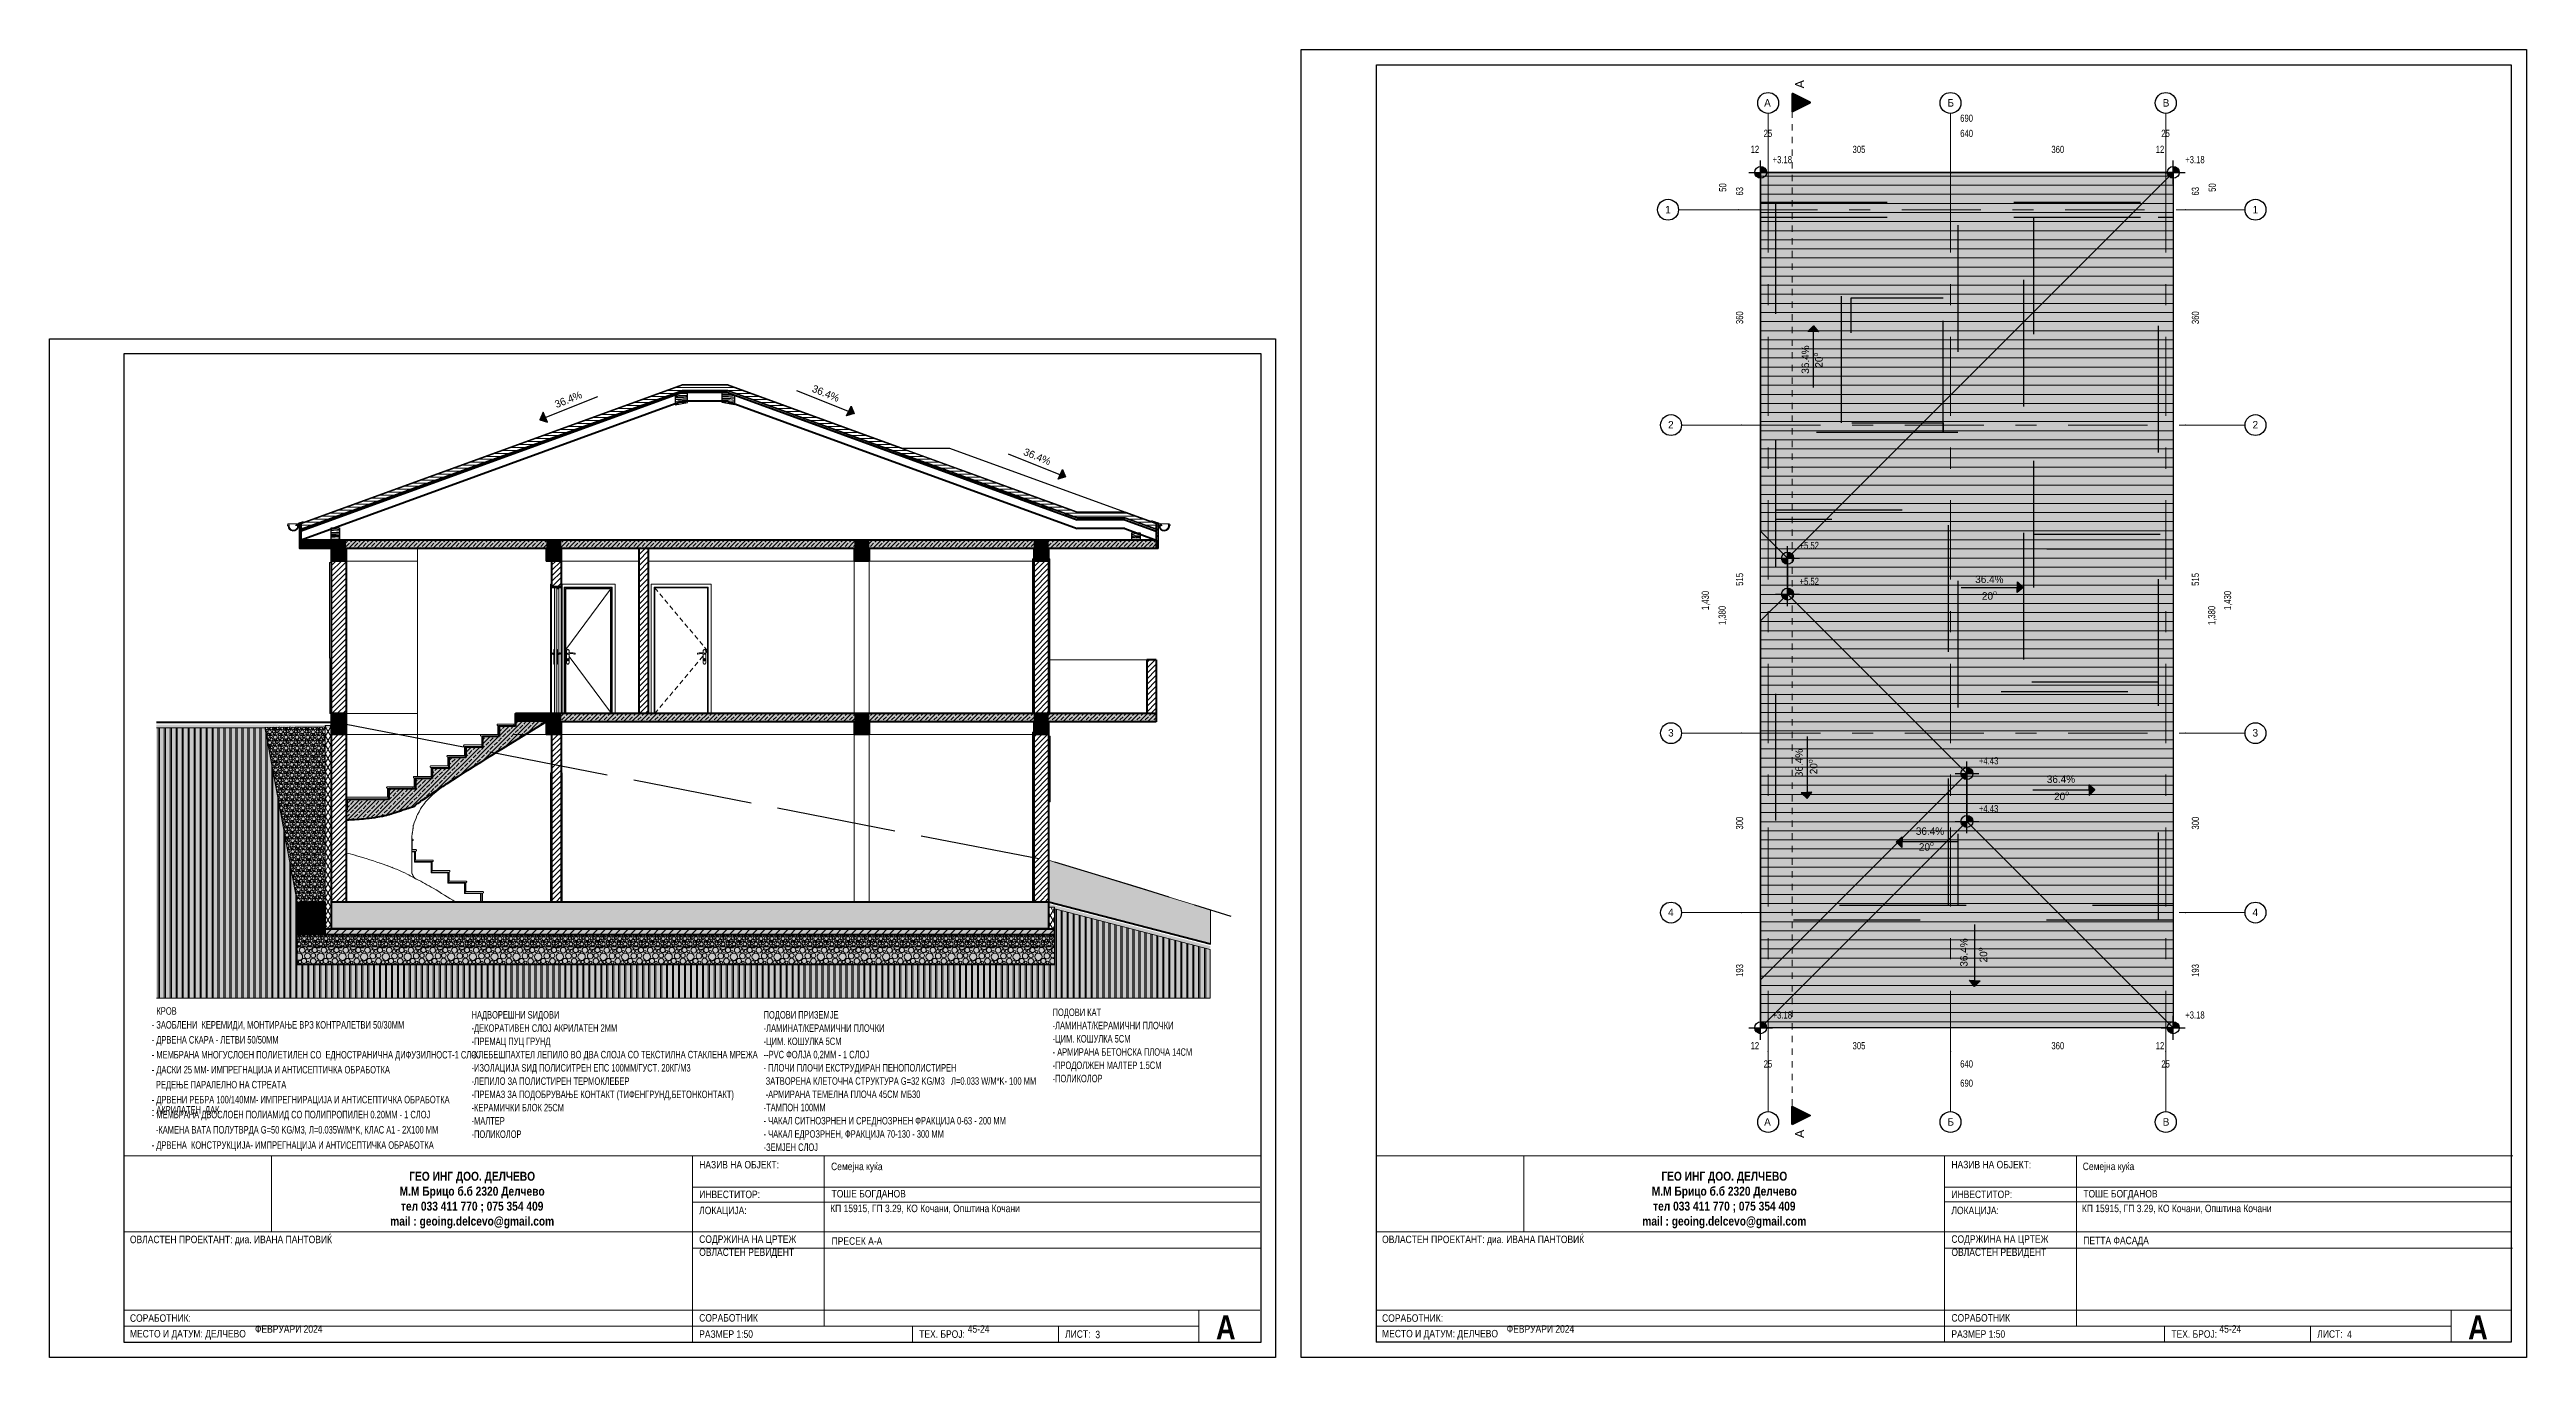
# Model space of a CAD drawing. Extents: x -1929 to 256751, y -18317 to 36108.
# Drawn here: x 2713 to 6856, y 29 to 2215 of the extents above; entities that cross this region are included whole.
import ezdxf

# ---------------------------------------------------------------- set-up
doc = ezdxf.new("R2010")
doc.units = 0
doc.header["$LTSCALE"] = 5
doc.header["$MEASUREMENT"] = 0
doc.set_wipeout_variables(frame=1)
for name, pattern in [('- Двойно прекъснати линии', [1093.611073, 529.166651, -211.666656, 141.111112, -211.666656]), ('- Прекъснати линия', [423.333333, 211.666667, -211.666667]), ('- Скирити линии', [245, 200, -45]), ('Hidden Line', [317.5, 211.666667, -105.833333]), ('Wipeout_Contour', [100000, 0, -100000])]:
    doc.linetypes.add(name, pattern=pattern)
for name, color, linetype in [('1 _ Греди - Основни.Structural - Bearing', 7, 'Continuous'), ('1 _ Плочи - Основни.Structural - Bearing', 7, 'Continuous'), ('4 _ - Фрагмент - Разрез.2D Elements', 7, 'Continuous'), ('4 _ - Щриховки - Основни.2D Elements', 7, 'Continuous'), ('6 _ - Конструктивни оси.Dimensioning', 7, 'Continuous'), ('6 _ - Размери - Нива.Dimensioning', 7, 'Continuous'), ('7 _ - Основни елементи.2D Elements', 7, 'Continuous'), ('A-Fill 2D', 7, 'Continuous'), ('A-Furniture', 7, 'Continuous'), ('A-install', 7, 'Continuous'), ('A-Invisble', 7, 'Continuous'), ('A-Slabs', 7, 'Continuous'), ('A-Terrain', 7, 'Continuous'), ('A-Text', 7, 'Continuous'), ('A-walls inter 12', 7, 'Continuous'), ('KEREMIDI', 7, 'Continuous'), ('Marker - Section', 7, 'Continuous'), ('Structural - Bearing', 7, 'Continuous'), ('Structural - Stair & Railing', 7, 'Continuous')]:
    doc.layers.add(name, color=color, linetype=linetype)
doc.layers.add('6 _ - Размери - Конструктивни.Dimensioning', color=7, linetype='Continuous', true_color=0x636363)
doc.styles.add('GENERATED_STYLE_1', font='GOTHIC.TTF')
doc.styles.add('GENERATED_STYLE_2', font='GOTHICB.TTF')
doc.styles.add('GENERATED_STYLE_3', font='GOTHIC.TTF')
doc.styles.add('GENERATED_STYLE_4', font='arial.ttf')
pattern_1 = [(60, (3672.576, 1105.0416), (-6.49519, 3.75), []), (120, (3672.576, 1105.0416), (6.49519, 3.75), [])]
pattern_2 = [(45, (3672.576, 1105.0416), (-4.596194, 4.596194), [])]
pattern_3 = [(45, (3672.576, 1105.042), (-7.07107, 7.07107), []), (45, (3669.04, 1108.577), (-7.07107, 7.07107), [7.5, -2.5])]
pattern_4 = [(0, (3672.576, 1105.0416), (0, 5), [])]
pattern_5 = [(0, (-165.923, 1471.463), (0, 15.2), [])]

msp = doc.modelspace()

# ---------------------------------------------------------------- texts
at = {"layer": '4 _ - Фрагмент - Разрез.2D Elements', "linetype": 'Continuous', "lineweight": 35, "char_height": 12.5, "attachment_point": 5, "style": 'GENERATED_STYLE_1'}
for s, insert, rotation in [('\\A1;{\\pqc;\\fCentury Gothic|b0|i0|c204|p34;36.4%}', (5649.7, 1696.8), 89.7949), ('\\A1;{\\pqc;\\fCentury Gothic|b0|i0|c204|p34;20\\fCentury Gothic|b0|i0|c204|p34;\\A1{\\H.66x;\\Sо^  ;}}', (5672.3, 1695.8), 89.7949), ('\\A1;{\\pqc;\\fCentury Gothic|b0|i0|c204|p34;36.4%}', (5957.4, 1329.3), 359.7949), ('\\A1;{\\pqc;\\fCentury Gothic|b0|i0|c204|p34;20\\fCentury Gothic|b0|i0|c204|p34;\\A1{\\H.66x;\\Sо^  ;}}', (5957.4, 1301.6), 359.7949), ('\\A1;{\\pqc;\\fCentury Gothic|b0|i0|c204|p34;36.4%}', (5639.2, 1022.4), 89.7949), ('\\A1;{\\pqc;\\fCentury Gothic|b0|i0|c204|p34;20\\fCentury Gothic|b0|i0|c204|p34;\\A1{\\H.66x;\\Sо^  ;}}', (5663.4, 1016), 89.7949), ('\\A1;{\\pqc;\\fCentury Gothic|b0|i0|c204|p34;36.4%}', (6077.1, 995.3), 0.2051), ('\\A1;{\\pqc;\\fCentury Gothic|b0|i0|c204|p34;20\\fCentury Gothic|b0|i0|c204|p34;\\A1{\\H.66x;\\Sо^  ;}}', (6078.1, 966.6), 359.7949), ('\\A1;{\\pqc;\\fCentury Gothic|b0|i0|c204|p34;36.4%}', (5858.1, 908.4), 359.7949), ('\\A1;{\\pqc;\\fCentury Gothic|b0|i0|c204|p34;20\\fCentury Gothic|b0|i0|c204|p34;\\A1{\\H.66x;\\Sо^  ;}}', (5852, 882), 359.7949), ('\\A1;{\\pqc;\\fCentury Gothic|b0|i0|c204|p34;36.4%}', (5914.8, 705.6), 89.7949), ('\\A1;{\\pqc;\\fCentury Gothic|b0|i0|c204|p34;20\\fCentury Gothic|b0|i0|c204|p34;\\A1{\\H.66x;\\Sо^  ;}}', (5947.5, 701.5), 89.7949)]:
    msp.add_mtext(s, dxfattribs=dict(at, insert=insert, rotation=rotation))
at = {"layer": '4 _ - Фрагмент - Разрез.2D Elements', "linetype": 'Continuous', "lineweight": 35}
for s, insert, char_height, attachment_point, style in [('\\A1;{\\W0.850000x;\\pqc;\\fCentury Gothic|b1|i0|c204|p34;ГЕО ИНГ ДОО. ДЕЛЧЕВО\\P\\pqc;\\fCentury Gothic|b1|i0|c204|p34;М.М Брицо б.б 2320 Делчево \\P\\pqc;\\fCentury Gothic|b1|i0|c204|p34;тел 033 411 770 ; 075 354 409 \\P\\pqc;\\fCentury Gothic|b1|i0|c204|p34;mail : geoing.delcevo@gmail.com\\P\\pqc;\\fCentury Gothic|b0|i0|c204|p34;\\H0.833333x;}', (3420.1, 291.7), 15, 5, 'GENERATED_STYLE_2'), ('\\A1;{\\W0.850000x;\\pql;\\fCentury Gothic|b0|i0|c204|p34;НАЗИВ НА ОБЈЕКТ:}', (3799.8, 350.8), 12.5, 4, 'GENERATED_STYLE_1'), ('\\A1;{\\W0.850000x;\\pql;\\fCentury Gothic|b0|i0|c204|p34;Семејна куќа}', (4020.3, 346.1), 12.5, 4, 'GENERATED_STYLE_1'), ('\\A1;{\\W0.850000x;\\pqc;\\fCentury Gothic|b1|i0|c204|p34;ГЕО ИНГ ДОО. ДЕЛЧЕВО\\P\\pqc;\\fCentury Gothic|b1|i0|c204|p34;М.М Брицо б.б 2320 Делчево \\P\\pqc;\\fCentury Gothic|b1|i0|c204|p34;тел 033 411 770 ; 075 354 409 \\P\\pqc;\\fCentury Gothic|b1|i0|c204|p34;mail : geoing.delcevo@gmail.com\\P\\pqc;\\fCentury Gothic|b0|i0|c204|p34;\\H0.833333x;}', (5514.1, 291.8), 15, 5, 'GENERATED_STYLE_2'), ('\\A1;{\\W0.850000x;\\pql;\\fCentury Gothic|b0|i0|c204|p34;НАЗИВ НА ОБЈЕКТ:}', (5893.9, 350.9), 12.5, 4, 'GENERATED_STYLE_1'), ('\\A1;{\\W0.850000x;\\pql;\\fCentury Gothic|b0|i0|c204|p34;Семејна куќа}', (6113.5, 346.2), 12.5, 4, 'GENERATED_STYLE_1'), ('\\A1;{\\W0.850000x;\\pql;\\fCentury Gothic|b0|i0|c204|p34;ИНВЕСТИТОР:}', (3799.8, 301.1), 12.5, 4, 'GENERATED_STYLE_1'), ('\\A1;{\\W0.850000x;\\pql;\\fCentury Gothic|b0|i0|c204|p34;ТОШЕ БОГДАНОВ}', (4021.2, 300.5), 12.5, 4, 'GENERATED_STYLE_1'), ('\\A1;{\\W0.850000x;\\pql;\\fCentury Gothic|b0|i0|c204|p34;ИНВЕСТИТОР:}', (5893.9, 301.2), 12.5, 4, 'GENERATED_STYLE_1'), ('\\A1;{\\W0.850000x;\\pql;\\fCentury Gothic|b0|i0|c204|p34;ТОШЕ БОГДАНОВ}', (6114.5, 300.5), 12.5, 4, 'GENERATED_STYLE_1'), ('\\A1;{\\W0.850000x;\\pql;\\fCentury Gothic|b0|i0|c204|p34;ЛОКАЦИЈА:}', (3799.8, 272.6), 12.5, 4, 'GENERATED_STYLE_1'), ('\\A1;{\\W0.850000x;\\pql;\\fCentury Gothic|b0|i0|c204|p34;КП 15915, ГП 3.29, КО Кочани, Општина Кочани\\P\\pql;\\fCentury Gothic|b0|i0|c204|p34;}', (4018.8, 276.6), 12.5, 4, 'GENERATED_STYLE_1'), ('\\A1;{\\W0.850000x;\\pql;\\fCentury Gothic|b0|i0|c204|p34;ЛОКАЦИЈА:}', (5893.9, 272.6), 12.5, 4, 'GENERATED_STYLE_1'), ('\\A1;{\\W0.850000x;\\pql;\\fCentury Gothic|b0|i0|c204|p34;КП 15915, ГП 3.29, КО Кочани, Општина Кочани\\P\\pql;\\fCentury Gothic|b0|i0|c204|p34;}', (6112.1, 276.6), 12.5, 4, 'GENERATED_STYLE_1'), ('\\A1;{\\W0.850000x;\\pql;\\fCentury Gothic|b0|i0|c204|p34;ОВЛАСТЕН ПРОЕКТАНТ: д\\fCentury Gothic|b0|i0|c204|p34;иа\\fCentury Gothic|b0|i0|c204|p34;. ИВАНА ПАНТОВИЌ}', (2847.8, 224.1), 12.5, 4, 'GENERATED_STYLE_1'), ('\\A1;{\\W0.850000x;\\pql;\\fCentury Gothic|b0|i0|c204|p34;СОДРЖИНА НА ЦРТЕЖ}', (3799.8, 224.6), 12.5, 4, 'GENERATED_STYLE_1'), ('\\A1;{\\W0.850000x;\\pql;\\fCentury Gothic|b0|i0|c204|p34;ОВЛАСТЕН РЕВИДЕНТ\\P\\pqc;\\fCentury Gothic|b0|i0|c204|p34;}', (3799.8, 202.8), 12.5, 4, 'GENERATED_STYLE_1'), ('\\A1;{\\W0.850000x;\\pql;\\fCentury Gothic|b0|i0|c204|p34;ПРЕСЕК А-А}', (4021.2, 223.1), 12.5, 4, 'GENERATED_STYLE_1'), ('\\A1;{\\W0.850000x;\\pql;\\fCentury Gothic|b0|i0|c204|p34;ОВЛАСТЕН ПРОЕКТАНТ: д\\fCentury Gothic|b0|i0|c204|p34;иа\\fCentury Gothic|b0|i0|c204|p34;. ИВАНА ПАНТОВИЌ}', (4941.8, 224.2), 12.5, 4, 'GENERATED_STYLE_1'), ('\\A1;{\\W0.850000x;\\pql;\\fCentury Gothic|b0|i0|c204|p34;ОВЛАСТЕН РЕВИДЕНТ\\P\\pqc;\\fCentury Gothic|b0|i0|c204|p34;}', (5893.9, 202.8), 12.5, 4, 'GENERATED_STYLE_1'), ('\\A1;{\\W0.850000x;\\pql;\\fCentury Gothic|b0|i0|c204|p34;СОДРЖИНА НА ЦРТЕЖ}', (5893.9, 224.7), 12.5, 4, 'GENERATED_STYLE_1'), ('\\A1;{\\W0.850000x;\\pql;\\fCentury Gothic|b0|i0|c204|p34;ПЕТТА ФАСАДА}', (6114.5, 222.3), 12.5, 4, 'GENERATED_STYLE_1'), ('\\A1;{\\W0.850000x;\\pql;\\fCentury Gothic|b0|i0|c204|p34;СОРАБОТНИК:}', (2847.8, 94.4), 12.5, 4, 'GENERATED_STYLE_1'), ('\\A1;{\\W0.850000x;\\pql;\\fCentury Gothic|b0|i0|c204|p34;СОРАБОТНИК}', (3799.8, 94.7), 12.5, 4, 'GENERATED_STYLE_1'), ('\\A1;{\\W0.850000x;\\pql;\\fCentury Gothic|b1|i0|c204|p34;А}', (4664, 78.8), 40, 4, 'GENERATED_STYLE_2'), ('\\A1;{\\W0.850000x;\\pql;\\fCentury Gothic|b0|i0|c204|p34;СОРАБОТНИК:}', (4941.8, 94.4), 12.5, 4, 'GENERATED_STYLE_1'), ('\\A1;{\\W0.850000x;\\pql;\\fCentury Gothic|b0|i0|c204|p34;СОРАБОТНИК}', (5893.9, 94.7), 12.5, 4, 'GENERATED_STYLE_1'), ('\\A1;{\\W0.850000x;\\pql;\\fCentury Gothic|b1|i0|c204|p34;А}', (6758, 78.8), 40, 4, 'GENERATED_STYLE_2'), ('\\A1;{\\W0.850000x;\\pql;\\fCentury Gothic|b0|i0|c204|p34;МЕСТО И ДАТУМ: ДЕЛЧЕВО}', (2847.8, 66.5), 12.5, 4, 'GENERATED_STYLE_1'), ('\\A1;{\\W0.850000x;\\pql;\\fCentury Gothic|b0|i0|c204|p34;ФЕВРУАРИ 2024\\P\\pql;\\fCentury Gothic|b0|i0|c204|p34;}', (3056.9, 76.1), 12.5, 4, 'GENERATED_STYLE_1'), ('\\A1;{\\W0.850000x;\\pql;\\fCentury Gothic|b0|i0|c204|p34;РАЗМЕР 1:50}', (3799.8, 67.6), 12.5, 4, 'GENERATED_STYLE_1'), ('\\A1;{\\W0.850000x;\\pql;\\fCentury Gothic|b0|i0|c204|p34;ТЕХ. БРОЈ: }', (4167.7, 67.6), 12.5, 4, 'GENERATED_STYLE_1'), ('\\A1;{\\W0.850000x;\\pql;\\fCentury Gothic|b0|i0|c204|p34;45-24\\P\\pql;\\fCentury Gothic|b0|i0|c204|p34;}', (4248.9, 76.1), 12.5, 4, 'GENERATED_STYLE_1'), ('\\A1;{\\W0.850000x;\\pql;\\fCentury Gothic|b0|i0|c204|p34;ЛИСТ: }', (4411.7, 67.6), 12.5, 4, 'GENERATED_STYLE_1'), ('\\A1;{\\W0.850000x;\\pql;\\fCentury Gothic|b0|i0|c204|p34;3}', (4462.3, 66.9), 12.5, 4, 'GENERATED_STYLE_1'), ('\\A1;{\\W0.850000x;\\pql;\\fCentury Gothic|b0|i0|c204|p34;МЕСТО И ДАТУМ: ДЕЛЧЕВО}', (4941.8, 66.6), 12.5, 4, 'GENERATED_STYLE_1'), ('\\A1;{\\W0.850000x;\\pql;\\fCentury Gothic|b0|i0|c204|p34;ФЕВРУАРИ 2024\\P\\pql;\\fCentury Gothic|b0|i0|c204|p34;}', (5150.2, 76.2), 12.5, 4, 'GENERATED_STYLE_1'), ('\\A1;{\\W0.850000x;\\pql;\\fCentury Gothic|b0|i0|c204|p34;РАЗМЕР 1:50}', (5893.9, 67.7), 12.5, 4, 'GENERATED_STYLE_1'), ('\\A1;{\\W0.850000x;\\pql;\\fCentury Gothic|b0|i0|c204|p34;ТЕХ. БРОЈ: }', (6261.7, 67.7), 12.5, 4, 'GENERATED_STYLE_1'), ('\\A1;{\\W0.850000x;\\pql;\\fCentury Gothic|b0|i0|c204|p34;45-24\\P\\pql;\\fCentury Gothic|b0|i0|c204|p34;}', (6342.1, 76.2), 12.5, 4, 'GENERATED_STYLE_1'), ('\\A1;{\\W0.850000x;\\pql;\\fCentury Gothic|b0|i0|c204|p34;ЛИСТ: }', (6505.7, 67.7), 12.5, 4, 'GENERATED_STYLE_1'), ('\\A1;{\\W0.850000x;\\pql;\\fCentury Gothic|b0|i0|c204|p34;4}', (6555.6, 67.2), 12.5, 4, 'GENERATED_STYLE_1')]:
    msp.add_mtext(s, dxfattribs=dict(at, insert=insert, char_height=char_height, attachment_point=attachment_point, style=style))
at = {"layer": '6 _ - Конструктивни оси.Dimensioning', "linetype": 'Continuous', "lineweight": 13, "char_height": 12.5, "attachment_point": 1, "style": 'GENERATED_STYLE_3'}
for s, insert in [('\\A1;{\\pql;\\pt0;\\fCentury Gothic|b0|i0|c0|p34;А}', (5580.7, 2132.2)), ('\\A1;{\\pql;\\pt0;\\fCentury Gothic|b0|i0|c0|p34;Б}', (5887.3, 2132.2)), ('\\A1;{\\pql;\\pt0;\\fCentury Gothic|b0|i0|c0|p34;В}', (6247.3, 2132.2)), ('\\A1;{\\pql;\\pt0;\\fCentury Gothic|b0|i0|c0|p34;1}', (5415.1, 1953.7)), ('\\A1;{\\pql;\\pt0;\\fCentury Gothic|b0|i0|c0|p34;1}', (6397.5, 1953.7)), ('\\A1;{\\pql;\\pt0;\\fCentury Gothic|b0|i0|c0|p34;2}', (5420.1, 1594.1)), ('\\A1;{\\pql;\\pt0;\\fCentury Gothic|b0|i0|c0|p34;2}', (6397.5, 1594.1)), ('\\A1;{\\pql;\\pt0;\\fCentury Gothic|b0|i0|c0|p34;3}', (5420.1, 1079.1)), ('\\A1;{\\pql;\\pt0;\\fCentury Gothic|b0|i0|c0|p34;3}', (6397.5, 1079.1)), ('\\A1;{\\pql;\\pt0;\\fCentury Gothic|b0|i0|c0|p34;4}', (5420.1, 779.1)), ('\\A1;{\\pql;\\pt0;\\fCentury Gothic|b0|i0|c0|p34;4}', (6397.5, 779.1)), ('\\A1;{\\pql;\\pt0;\\fCentury Gothic|b0|i0|c0|p34;А}', (5580.7, 428.6)), ('\\A1;{\\pql;\\pt0;\\fCentury Gothic|b0|i0|c0|p34;Б}', (5887.3, 428.6)), ('\\A1;{\\pql;\\pt0;\\fCentury Gothic|b0|i0|c0|p34;В}', (6247.3, 428.6))]:
    msp.add_mtext(s, dxfattribs=dict(at, insert=insert))
at = {"layer": '6 _ - Размери - Конструктивни.Dimensioning', "linetype": 'Continuous', "lineweight": 13, "char_height": 12, "attachment_point": 7, "style": 'GENERATED_STYLE_3'}
for s, insert in [('\\A1;{\\W0.800000x;\\pql;\\fCentury Gothic|b0|i0|c0|p34;25}', (5579.9, 2068.8)), ('\\A1;{\\W0.800000x;\\pql;\\fCentury Gothic|b0|i0|c0|p34;690}', (5908.6, 2094.1)), ('\\A1;{\\W0.800000x;\\pql;\\fCentury Gothic|b0|i0|c0|p34;640}', (5908.6, 2068.8)), ('\\A1;{\\W0.800000x;\\pql;\\fCentury Gothic|b0|i0|c0|p34;25}', (6244.9, 2068.8)), ('\\A1;{\\W0.800000x;\\pql;\\fCentury Gothic|b0|i0|c0|p34;12}', (5558.1, 2042.3)), ('\\A1;{\\W0.800000x;\\pql;\\fCentury Gothic|b0|i0|c0|p34;305}', (5728.6, 2042)), ('\\A1;{\\W0.800000x;\\pql;\\fCentury Gothic|b0|i0|c0|p34;360}', (6061.1, 2042)), ('\\A1;{\\W0.800000x;\\pql;\\fCentury Gothic|b0|i0|c0|p34;12}', (6235.6, 2042.3)), ('\\A1;{\\W0.800000x;\\pql;\\fCentury Gothic|b0|i0|c0|p34;12}', (5558.1, 543.9)), ('\\A1;{\\W0.800000x;\\pql;\\fCentury Gothic|b0|i0|c0|p34;305}', (5728.6, 543.6)), ('\\A1;{\\W0.800000x;\\pql;\\fCentury Gothic|b0|i0|c0|p34;360}', (6061.1, 543.6)), ('\\A1;{\\W0.800000x;\\pql;\\fCentury Gothic|b0|i0|c0|p34;12}', (6235.6, 543.9)), ('\\A1;{\\W0.800000x;\\pql;\\fCentury Gothic|b0|i0|c0|p34;25}', (5579.9, 513.1)), ('\\A1;{\\W0.800000x;\\pql;\\fCentury Gothic|b0|i0|c0|p34;640}', (5908.6, 513.1)), ('\\A1;{\\W0.800000x;\\pql;\\fCentury Gothic|b0|i0|c0|p34;25}', (6244.9, 513.1)), ('\\A1;{\\W0.800000x;\\pql;\\fCentury Gothic|b0|i0|c0|p34;690}', (5908.6, 481))]:
    msp.add_mtext(s, dxfattribs=dict(at, insert=insert))
at = {"layer": '6 _ - Размери - Конструктивни.Dimensioning', "linetype": 'Continuous', "lineweight": 13, "char_height": 12, "attachment_point": 7, "rotation": 90, "style": 'GENERATED_STYLE_3'}
for s, insert in [('\\A1;{\\W0.800000x;\\pql;\\fCentury Gothic|b0|i0|c0|p34;50}', (5517.6, 1977.3)), ('\\A1;{\\W0.800000x;\\pql;\\fCentury Gothic|b0|i0|c0|p34;50}', (6336.3, 1977.3)), ('\\A1;{\\W0.800000x;\\pql;\\fCentury Gothic|b0|i0|c0|p34;63}', (5545.8, 1971)), ('\\A1;{\\W0.800000x;\\pql;\\fCentury Gothic|b0|i0|c0|p34;63}', (6308.1, 1971)), ('\\A1;{\\W0.800000x;\\pql;\\fCentury Gothic|b0|i0|c0|p34;360}', (5545.8, 1756.1)), ('\\A1;{\\W0.800000x;\\pql;\\fCentury Gothic|b0|i0|c0|p34;360}', (6308.1, 1756.1)), ('\\A1;{\\W0.800000x;\\pql;\\fCentury Gothic|b0|i0|c0|p34;515}', (5545.8, 1318.6)), ('\\A1;{\\W0.800000x;\\pql;\\fCentury Gothic|b0|i0|c0|p34;515}', (6308.1, 1318.6)), ('\\A1;{\\W0.800000x;\\pql;\\fCentury Gothic|b0|i0|c0|p34;1,430}', (5490.5, 1278)), ('\\A1;{\\W0.800000x;\\pql;\\fCentury Gothic|b0|i0|c0|p34;1,380}', (5518.7, 1253)), ('\\A1;{\\W0.800000x;\\pql;\\fCentury Gothic|b0|i0|c0|p34;1,380}', (6337.4, 1253)), ('\\A1;{\\W0.800000x;\\pql;\\fCentury Gothic|b0|i0|c0|p34;1,430}', (6363.9, 1278)), ('\\A1;{\\W0.800000x;\\pql;\\fCentury Gothic|b0|i0|c0|p34;300}', (5545.8, 911.1)), ('\\A1;{\\W0.800000x;\\pql;\\fCentury Gothic|b0|i0|c0|p34;300}', (6308.1, 911.1)), ('\\A1;{\\W0.800000x;\\pql;\\fCentury Gothic|b0|i0|c0|p34;193}', (5545.8, 664.8)), ('\\A1;{\\W0.800000x;\\pql;\\fCentury Gothic|b0|i0|c0|p34;193}', (6308.1, 664.8))]:
    msp.add_mtext(s, dxfattribs=dict(at, insert=insert))
at = {"layer": '6 _ - Размери - Нива.Dimensioning', "linetype": 'Continuous', "lineweight": 13, "char_height": 12, "attachment_point": 7, "style": 'GENERATED_STYLE_3'}
for s, insert in [('\\A1;{\\W0.800000x;\\pql;\\fCentury Gothic|b0|i0|c0|p34;+3.18}', (5594.9, 2024.9)), ('\\A1;{\\W0.800000x;\\pql;\\fCentury Gothic|b0|i0|c0|p34;+3.18}', (6284.9, 2024.9)), ('\\A1;{\\W0.800000x;\\pql;\\fCentury Gothic|b0|i0|c0|p34;+5.52}', (5639.9, 1379.9)), ('\\A1;{\\W0.800000x;\\pql;\\fCentury Gothic|b0|i0|c0|p34;+5.52}', (5639.9, 1319.9)), ('\\A1;{\\W0.800000x;\\pql;\\fCentury Gothic|b0|i0|c0|p34;+4.43}', (5939.9, 1019.9)), ('\\A1;{\\W0.800000x;\\pql;\\fCentury Gothic|b0|i0|c0|p34;+4.43}', (5939.9, 939.9)), ('\\A1;{\\W0.800000x;\\pql;\\fCentury Gothic|b0|i0|c0|p34;+3.18}', (5594.9, 594.9)), ('\\A1;{\\W0.800000x;\\pql;\\fCentury Gothic|b0|i0|c0|p34;+3.18}', (6284.9, 594.9))]:
    msp.add_mtext(s, dxfattribs=dict(at, insert=insert))
at = {"layer": 'A-Text', "color": 7, "linetype": 'Continuous', "lineweight": 25, "char_height": 12.5, "attachment_point": 7, "style": 'GENERATED_STYLE_3'}
for s, insert in [('\\A1;{\\W0.600000x;\\pql;\\fCentury Gothic|b0|i0|c0|p34;- ЗАОБЛЕНИ  КЕРЕМИДИ, МОНТИРАЊЕ \\fCentury Gothic|b0|i0|c0|p34;ВРЗ\\fCentury Gothic|b0|i0|c0|p34; КОНТРАЛЕТВИ 50/30ММ }', (2884.3, 574.8)), ('\\A1;{\\W0.600000x;\\pql;\\fCentury Gothic|b0|i0|c0|p34;КРОВ}', (2892.2, 601.4)), ('\\A1;{\\W0.600000x;\\pql;\\fCentury Gothic|b0|i0|c0|p34;- ДРВЕНА СКАРА \\fCentury Gothic|b0|i0|c0|p34;- \\fCentury Gothic|b0|i0|c0|p34;ЛЕТВИ 50/50ММ }', (2884.3, 549.8)), ('\\A1;{\\W0.600000x;\\pql;\\fCentury Gothic|b0|i0|c0|p34;- МЕМБРАНА МНОГУСЛОЕН ПОЛИЕТИЛЕН СО  ЕДНОСТРАНИЧНА ДИФУЗИ\\fCentury Gothic|b0|i0|c0|p34;ЛНОСТ\\fCentury Gothic|b0|i0|c0|p34;-1 СЛОЈ}', (2884.3, 524.8)), ('\\A1;{\\W0.600000x;\\pql;\\fCentury Gothic|b0|i0|c0|p34;- ДАС\\fCentury Gothic|b0|i0|c0|p34;К\\fCentury Gothic|b0|i0|c0|p34;И 25 ММ- ИМПРЕГНАЦИЈА И АНТИСЕПТИЧКА ОБРАБОТКА}', (2884.3, 499.8)), ('\\A1;{\\W0.600000x;\\pql;\\fCentury Gothic|b0|i0|c0|p34;  РЕДЕ\\fCentury Gothic|b0|i0|c0|p34;Њ\\fCentury Gothic|b0|i0|c0|p34;Е ПАРАЛЕЛНО НА СТРЕАТА }', (2884.3, 474.8))]:
    msp.add_mtext(s, dxfattribs=dict(at, insert=insert))
for s, insert, line_spacing_factor in [('\\A1;{\\W0.600000x;\\pql;\\fCentury Gothic|b0|i0|c0|p34;НАДВОРЕШНИ ЅИДОВИ\\P\\pql;\\fCentury Gothic|b0|i0|c0|p34;-ДЕКОРАТИ\\fCentury Gothic|b0|i0|c0|p34;В\\fCentury Gothic|b0|i0|c0|p34;ЕН СЛОЈ АКРИЛАТЕН 2ММ\\P\\pql;\\fCentury Gothic|b0|i0|c0|p34;-ПРЕМАЦ ПУЦ ГРУНД\\P\\pql;\\fCentury Gothic|b0|i0|c0|p34;-КЛЕБЕШПАХТЕЛ ЛЕПИЛО ВО ДВА СЛОЈА СО ТЕКСТИЛНА СТАКЛЕНА МРЕЖА\\P\\pql;\\fCentury Gothic|b0|i0|c0|p34;-ИЗОЛАЦИЈА ЅИД ПОЛИСИТРЕН ЕПС 100ММ/ГУСТ. 20КГ/М3\\P\\pql;\\fCentury Gothic|b0|i0|c0|p34;-ЛЕПИЛО ЗА ПОЛИСТИРЕН ТЕРМОКЛЕБЕР\\P\\pql;\\fCentury Gothic|b0|i0|c0|p34;-ПРЕМАЗ ЗА ПОДОБРУВАЊЕ КОНТАКТ (ТИФЕНГРУНД,БЕТОНКОНТАКТ)\\P\\pql;\\fCentury Gothic|b0|i0|c0|p34;-КЕРАМИЧКИ БЛОК 25СМ\\P\\pql;\\fCentury Gothic|b0|i0|c0|p34;-МАЛТЕР\\P\\pql;\\fCentury Gothic|b0|i0|c0|p34;-ПОЛИКОЛОР }', (3419.1, 395.5), 1.063789), ('\\A1;{\\W0.600000x;\\pql;\\fCentury Gothic|b0|i0|c0|p34;ПОДОВИ ПРИЗЕМЈЕ\\P\\pql;\\fCentury Gothic|b0|i0|c0|p34;-ЛАМИНАТ/КЕРАМИЧНИ ПЛОЧКИ\\P\\pql;\\fCentury Gothic|b0|i0|c0|p34;-ЦИМ. КОШУЛКА 5СМ\\P\\pql;\\fCentury Gothic|b0|i0|c0|p34;--PVC ФОЛJA 0,2ММ - 1 СЛОЈ\\P\\pql;\\fCentury Gothic|b0|i0|c0|p34;- ПЛОЧИ \\fCentury Gothic|b0|i0|c0|p34;\\c2829099;ПЛОЧИ ЕКСТРУДИРАН ПЕНОПОЛИСТИРЕН\\P\\pql;\\fCentury Gothic|b0|i0|c0|p34; ЗАТВОРЕНА КЛЕТOЧНА СТРУКТУРА G=32 KG/М3   Л=0.033 W/M*K- 100 ММ\\P\\pql;\\fCentury Gothic|b0|i0|c0|p34;\\C7; -АРМИРАНА TEМЕЛНА ПЛОЧА 45СМ МБ30\\P\\pql;\\fCentury Gothic|b0|i0|c0|p34;-ТАМПОН 100ММ\\P\\pql;\\fCentury Gothic|b0|i0|c0|p34;\\c2829099;-\\fCentury Gothic|b0|i0|c0|p34;\\C7; ЧАКАЛ СИТНОЗРНЕН И СРЕДНОЗРНЕН ФРАКЦИЈА 0-63 - 200 ММ\\P\\pql;\\fCentury Gothic|b0|i0|c0|p34;- ЧАКАЛ ЕДРОЗРНЕН, ФРАКЦИЈА 70-130 - 300 ММ\\P\\pql;\\fCentury Gothic|b0|i0|c0|p34;-ЗЕМЈЕН СЛОЈ}', (3907.5, 373.7), 1.061514), ('\\A1;{\\W0.600000x;\\pql;\\fCentury Gothic|b0|i0|c0|p34;ПОДОВИ КАТ\\P\\pql;\\fCentury Gothic|b0|i0|c0|p34;-ЛАМИНАТ/КЕРАМИЧНИ ПЛОЧКИ\\P\\pql;\\fCentury Gothic|b0|i0|c0|p34;-ЦИМ. КОШУЛКА 5СМ\\P\\pql;\\fCentury Gothic|b0|i0|c0|p34;- АРМИРАНА БЕТОНСКА ПЛОЧА 14СМ\\P\\pql;\\fCentury Gothic|b0|i0|c0|p34;-ПРОДОЛЖЕН МАЛТЕР 1.5СМ\\P\\pql;\\fCentury Gothic|b0|i0|c0|p34;-ПОЛИКОЛОР}', (4390.8, 488.5), 1.062469)]:
    msp.add_mtext(s, dxfattribs=dict(at, insert=insert, line_spacing_factor=line_spacing_factor))
at = {"layer": 'A-Text', "linetype": 'Continuous', "lineweight": 25, "char_height": 12.5, "attachment_point": 7}
for s, insert, style in [('\\A1;{\\W0.600000x;\\pql;\\fCentury Gothic|b0|i0|c0|p34;- Д\\fCentury Gothic|b0|i0|c0|p34;РВЕНИ\\fCentury Gothic|b0|i0|c0|p34; РЕБРА 100/140ММ- ИМПРЕГНИРА\\fCentury Gothic|b0|i0|c0|p34;ЦИЈА\\fCentury Gothic|b0|i0|c0|p34; И АНТИСЕПТИЧ\\fCentury Gothic|b0|i0|c0|p34;К\\fCentury Gothic|b0|i0|c0|p34;А ОБРАБОТКА}', (2884.3, 449.8), 'GENERATED_STYLE_3'), ('\\A1;{\\W0.600000x;\\pql;\\fCentury Gothic|b0|i0|c0|p34;- АКРИЛАТЕН\\fCentury Gothic|b0|i0|c0|p34; \\fCentury Gothic|b0|i0|c0|p34; ЛАК}', (2884.3, 436.1), 'GENERATED_STYLE_3'), ('\\A1;{\\W0.600000x;\\pql;\\fCentury Gothic|b0|i0|c0|p34;- МЕМБРАНА ДВ\\fCentury Gothic|b0|i0|c0|p34;О\\fCentury Gothic|b0|i0|c0|p34;СЛОЕН ПОЛИАМИД С\\fCentury Gothic|b0|i0|c0|p34;О\\fCentury Gothic|b0|i0|c0|p34; ПОЛИПРОПИЛЕН 0.20ММ - 1 \\fCentury Gothic|b0|i0|c0|p34;СЛОЈ}', (2884.3, 424.8), 'GENERATED_STYLE_3'), ('\\A1;{\\W0.600000x;\\pql;\\fCentury Gothic|b0|i0|c204|p34;-\\fCentury Gothic|b0|i0|c204|p34;КАМЕНА \\fCentury Gothic|b0|i0|c204|p34;ВАТА ПОЛУТ\\fCentury Gothic|b0|i0|c204|p34;ВРДА\\fCentury Gothic|b0|i0|c204|p34; G=50 KG/M3, Л=0.035W/М*K, КЛАС А1 - 2X100 MM}', (2891.2, 399.3), 'GENERATED_STYLE_1'), ('\\A1;{\\W0.600000x;\\pql;\\fCentury Gothic|b0|i0|c0|p34;- ДРВЕНА  КОНСТРУКЦИЈА- ИМПРЕГНАЦИЈА И АНТИСЕПТИЧ\\fCentury Gothic|b0|i0|c0|p34;К\\fCentury Gothic|b0|i0|c0|p34;А ОБРАБОТКА}', (2884.3, 373.8), 'GENERATED_STYLE_3')]:
    msp.add_mtext(s, dxfattribs=dict(at, insert=insert, style=style))
at = {"layer": 'Marker - Section', "linetype": 'Continuous', "lineweight": 50, "char_height": 15, "rotation": 90, "style": 'GENERATED_STYLE_4'}
for s, insert, attachment_point in [('\\A1;{\\pqr;\\pt0;\\fArial|b0|i0|c0|p34;А}', (5647.6, 2164.1), 9), ('\\A1;{\\pql;\\pt0;\\fArial|b0|i0|c0|p34;А}', (5647.6, 395.4), 7)]:
    msp.add_mtext(s, dxfattribs=dict(at, insert=insert, attachment_point=attachment_point))

# ---------------------------------------------------------------- blocks, each defined once
blk = doc.blocks.new('*X2')
at = {"layer": 'A-Furniture', "color": 253, "linetype": 'Continuous', "lineweight": 15, "ltscale": 0.01}
for centre, radius in [((8852, 14264), 61.2), ((8820, 14349), 20.7), ((8866, 14539), 25.1), ((8906, 14373), 47.3), ((8907, 14467), 38.4), ((8995, 14276), 47.7), ((8985, 14353), 28.6), ((9032, 14446), 61.2), ((9000, 14531), 20.7), ((9049, 14357), 25.1), ((9091, 14285), 38.4), ((9117, 14375), 42.6), ((9175, 14458), 47.7), ((9165, 14535), 28.6), ((9215, 14264), 61.2), ((9184, 14349), 20.7), ((9229, 14539), 25.1), ((9270, 14373), 47.3), ((9271, 14467), 38.4), ((9359, 14276), 47.7), ((9349, 14353), 28.6), ((9395, 14446), 61.2), ((9364, 14531), 20.7), ((9413, 14357), 25.1), ((9455, 14285), 38.4), ((9480, 14375), 42.6), ((9539, 14458), 47.7), ((9529, 14535), 28.6), ((9579, 14264), 61.2), ((9548, 14349), 20.7), ((9593, 14539), 25.1), ((9634, 14373), 47.3), ((9635, 14467), 38.4), ((9723, 14276), 47.7), ((9713, 14353), 28.6), ((9759, 14446), 61.2), ((9728, 14531), 20.7), ((9777, 14357), 25.1), ((9819, 14285), 38.4), ((9844, 14375), 42.6), ((9903, 14458), 47.7), ((9893, 14535), 28.6), ((9943, 14264), 61.2), ((9911, 14349), 20.7), ((9957, 14539), 25.1), ((9998, 14373), 47.3), ((9999, 14467), 38.4), ((10086, 14276), 47.7), ((10077, 14353), 28.6), ((10123, 14446), 61.2), ((10091, 14531), 20.7), ((10140, 14357), 25.1), ((10182, 14285), 38.4), ((10208, 14375), 42.6), ((10266, 14458), 47.7), ((10257, 14535), 28.6), ((10306, 14264), 61.2), ((10275, 14349), 20.7), ((10320, 14539), 25.1), ((10361, 14373), 47.3), ((10362, 14467), 38.4), ((10450, 14276), 47.7), ((10440, 14353), 28.6), ((10486, 14446), 61.2), ((10455, 14531), 20.7), ((10504, 14357), 25.1), ((10546, 14285), 38.4), ((10572, 14375), 42.6), ((10630, 14458), 47.7), ((10620, 14535), 28.6), ((10670, 14264), 61.2), ((10639, 14349), 20.7), ((10684, 14539), 25.1), ((10725, 14373), 47.3), ((10726, 14467), 38.4), ((10814, 14276), 47.7), ((10804, 14353), 28.6), ((10850, 14446), 61.2), ((10819, 14531), 20.7), ((10868, 14357), 25.1), ((10910, 14285), 38.4), ((10935, 14375), 42.6), ((10994, 14458), 47.7), ((10984, 14535), 28.6), ((11034, 14264), 61.2), ((11003, 14349), 20.7), ((11048, 14539), 25.1), ((11089, 14373), 47.3), ((11090, 14467), 38.4), ((11177, 14276), 47.7), ((11168, 14353), 28.6), ((11214, 14446), 61.2), ((11183, 14531), 20.7), ((11232, 14357), 25.1), ((11273, 14285), 38.4), ((11299, 14375), 42.6), ((11357, 14458), 47.7), ((11348, 14535), 28.6), ((11398, 14264), 61.2), ((11366, 14349), 20.7), ((11412, 14539), 25.1), ((11452, 14373), 47.3), ((11453, 14467), 38.4), ((11541, 14276), 47.7), ((11531, 14353), 28.6), ((11578, 14446), 61.2), ((11546, 14531), 20.7), ((11595, 14357), 25.1), ((11637, 14285), 38.4), ((11663, 14375), 42.6), ((11721, 14458), 47.7), ((11711, 14535), 28.6), ((11761, 14264), 61.2), ((11730, 14349), 20.7), ((11775, 14539), 25.1), ((11816, 14373), 47.3), ((11817, 14467), 38.4), ((11905, 14276), 47.7), ((11895, 14353), 28.6), ((11941, 14446), 61.2), ((11910, 14531), 20.7), ((11959, 14357), 25.1), ((12001, 14285), 38.4), ((12026, 14375), 42.6), ((12085, 14458), 47.7), ((12075, 14535), 28.6), ((12125, 14264), 61.2), ((12094, 14349), 20.7), ((12139, 14539), 25.1), ((12180, 14373), 47.3), ((12181, 14467), 38.4), ((12269, 14276), 47.7), ((12259, 14353), 28.6), ((12305, 14446), 61.2), ((12274, 14531), 20.7), ((12323, 14357), 25.1), ((12365, 14285), 38.4), ((12390, 14375), 42.6), ((12449, 14458), 47.7), ((12439, 14535), 28.6), ((12489, 14264), 61.2), ((12457, 14349), 20.7), ((12503, 14539), 25.1), ((12544, 14373), 47.3), ((12545, 14467), 38.4), ((12632, 14276), 47.7), ((12623, 14353), 28.6), ((12669, 14446), 61.2), ((12637, 14531), 20.7), ((12686, 14357), 25.1), ((12728, 14285), 38.4), ((12754, 14375), 42.6), ((12812, 14458), 47.7), ((12803, 14535), 28.6), ((12852, 14264), 61.2), ((12821, 14349), 20.7), ((12866, 14539), 25.1), ((12907, 14373), 47.3), ((12908, 14467), 38.4), ((12996, 14276), 47.7), ((12986, 14353), 28.6), ((13032, 14446), 61.2), ((13001, 14531), 20.7), ((13050, 14357), 25.1), ((13092, 14285), 38.4), ((13117, 14375), 42.6), ((13176, 14458), 47.7), ((13166, 14535), 28.6), ((13216, 14264), 61.2), ((13185, 14349), 20.7), ((13230, 14539), 25.1), ((13271, 14373), 47.3), ((13272, 14467), 38.4), ((13360, 14276), 47.7), ((13350, 14353), 28.6), ((13396, 14446), 61.2), ((13365, 14531), 20.7), ((13414, 14357), 25.1), ((13456, 14285), 38.4), ((13481, 14375), 42.6), ((13540, 14458), 47.7), ((13530, 14535), 28.6), ((13580, 14264), 61.2), ((13549, 14349), 20.7), ((13594, 14539), 25.1), ((13635, 14373), 47.3), ((13636, 14467), 38.4), ((13723, 14276), 47.7), ((13714, 14353), 28.6), ((13760, 14446), 61.2), ((13729, 14531), 20.7), ((13778, 14357), 25.1), ((13819, 14285), 38.4), ((13845, 14375), 42.6), ((13903, 14458), 47.7), ((13894, 14535), 28.6), ((13943, 14264), 61.2), ((13912, 14349), 20.7), ((13958, 14539), 25.1), ((13998, 14373), 47.3), ((13999, 14467), 38.4), ((14087, 14276), 47.7), ((14077, 14353), 28.6), ((14123, 14446), 61.2), ((14092, 14531), 20.7), ((14141, 14357), 25.1), ((14183, 14285), 38.4), ((14209, 14375), 42.6), ((14267, 14458), 47.7), ((14257, 14535), 28.6), ((14307, 14264), 61.2), ((14276, 14349), 20.7), ((14321, 14539), 25.1), ((14362, 14373), 47.3), ((14363, 14467), 38.4), ((14451, 14276), 47.7), ((14441, 14353), 28.6), ((14487, 14446), 61.2), ((14456, 14531), 20.7), ((14505, 14357), 25.1), ((14547, 14285), 38.4), ((14572, 14375), 42.6), ((14631, 14458), 47.7), ((14621, 14535), 28.6), ((14671, 14264), 61.2), ((14640, 14349), 20.7), ((14685, 14539), 25.1), ((14726, 14373), 47.3), ((14727, 14467), 38.4), ((14814, 14276), 47.7), ((14805, 14353), 28.6), ((14851, 14446), 61.2), ((14820, 14531), 20.7), ((14869, 14357), 25.1), ((14911, 14285), 38.4), ((14936, 14375), 42.6), ((14994, 14458), 47.7), ((14985, 14535), 28.6), ((15035, 14264), 61.2), ((15003, 14349), 20.7), ((15049, 14539), 25.1), ((15089, 14373), 47.3), ((15091, 14467), 38.4), ((15178, 14276), 47.7), ((15169, 14353), 28.6), ((15215, 14446), 61.2), ((15183, 14531), 20.7), ((15232, 14357), 25.1), ((15274, 14285), 38.4), ((15300, 14375), 42.6), ((15358, 14458), 47.7), ((15349, 14535), 28.6), ((15398, 14264), 61.2), ((15367, 14349), 20.7), ((15412, 14539), 25.1), ((15453, 14373), 47.3), ((15454, 14467), 38.4), ((15542, 14276), 47.7), ((15532, 14353), 28.6), ((15578, 14446), 61.2), ((15547, 14531), 20.7), ((15596, 14357), 25.1), ((15638, 14285), 38.4), ((15663, 14375), 42.6), ((15722, 14458), 47.7), ((15712, 14535), 28.6), ((15762, 14264), 61.2), ((15731, 14349), 20.7), ((15776, 14539), 25.1), ((15817, 14373), 47.3), ((15818, 14467), 38.4), ((15906, 14276), 47.7), ((15896, 14353), 28.6), ((15942, 14446), 61.2), ((15911, 14531), 20.7), ((15960, 14357), 25.1), ((16002, 14285), 38.4), ((16027, 14375), 42.6), ((16086, 14458), 47.7), ((16076, 14535), 28.6), ((16126, 14264), 61.2), ((16095, 14349), 20.7), ((16140, 14539), 25.1), ((16181, 14373), 47.3), ((16182, 14467), 38.4), ((16269, 14276), 47.7), ((16260, 14353), 28.6), ((16306, 14446), 61.2), ((16275, 14531), 20.7), ((16323, 14357), 25.1), ((16365, 14285), 38.4), ((16391, 14375), 42.6), ((16449, 14458), 47.7), ((16440, 14535), 28.6), ((16489, 14264), 61.2), ((16458, 14349), 20.7), ((16503, 14539), 25.1), ((16544, 14373), 47.3), ((16545, 14467), 38.4), ((16633, 14276), 47.7), ((16623, 14353), 28.6), ((16669, 14446), 61.2), ((16638, 14531), 20.7), ((16687, 14357), 25.1), ((16729, 14285), 38.4), ((16755, 14375), 42.6), ((16813, 14458), 47.7), ((16803, 14535), 28.6), ((16853, 14264), 61.2), ((16822, 14349), 20.7), ((16867, 14539), 25.1), ((16908, 14373), 47.3), ((16909, 14467), 38.4), ((16997, 14276), 47.7), ((16987, 14353), 28.6), ((17033, 14446), 61.2), ((17002, 14531), 20.7), ((17051, 14357), 25.1), ((17093, 14285), 38.4), ((17118, 14375), 42.6), ((17177, 14458), 47.7), ((17167, 14535), 28.6), ((17217, 14264), 61.2), ((17186, 14349), 20.7), ((17231, 14539), 25.1), ((17272, 14373), 47.3), ((17273, 14467), 38.4), ((17360, 14276), 47.7), ((17351, 14353), 28.6), ((17397, 14446), 61.2), ((17366, 14531), 20.7), ((17415, 14357), 25.1), ((17456, 14285), 38.4), ((17482, 14375), 42.6), ((17540, 14458), 47.7), ((17531, 14535), 28.6), ((17581, 14264), 61.2), ((17549, 14349), 20.7), ((17595, 14539), 25.1), ((17635, 14373), 47.3), ((17636, 14467), 38.4), ((17724, 14276), 47.7), ((17714, 14353), 28.6), ((17761, 14446), 61.2), ((17729, 14531), 20.7), ((17778, 14357), 25.1), ((17820, 14285), 38.4), ((17846, 14375), 42.6), ((17904, 14458), 47.7), ((17894, 14535), 28.6), ((17944, 14264), 61.2), ((17913, 14349), 20.7), ((17958, 14539), 25.1), ((17999, 14373), 47.3), ((18000, 14467), 38.4), ((18088, 14276), 47.7), ((18078, 14353), 28.6), ((18124, 14446), 61.2), ((18093, 14531), 20.7), ((18142, 14357), 25.1), ((18184, 14285), 38.4), ((18209, 14375), 42.6), ((18268, 14458), 47.7), ((18258, 14535), 28.6), ((18308, 14264), 61.2), ((18277, 14349), 20.7), ((18322, 14539), 25.1), ((18363, 14373), 47.3), ((18364, 14467), 38.4), ((18452, 14276), 47.7), ((18442, 14353), 28.6), ((18488, 14446), 61.2), ((18457, 14531), 20.7), ((18506, 14357), 25.1), ((18548, 14285), 38.4), ((18573, 14375), 42.6), ((18632, 14458), 47.7), ((18622, 14535), 28.6), ((18672, 14264), 61.2), ((18640, 14349), 20.7), ((18686, 14539), 25.1), ((18727, 14373), 47.3), ((18728, 14467), 38.4), ((18815, 14276), 47.7), ((18806, 14353), 28.6), ((18852, 14446), 61.2), ((18820, 14531), 20.7), ((18869, 14357), 25.1), ((18911, 14285), 38.4), ((18937, 14375), 42.6), ((18995, 14458), 47.7), ((18986, 14535), 28.6), ((19035, 14264), 61.2), ((19004, 14349), 20.7), ((19049, 14539), 25.1), ((19090, 14373), 47.3), ((19091, 14467), 38.4), ((19179, 14276), 47.7), ((19169, 14353), 28.6), ((19215, 14446), 61.2), ((19184, 14531), 20.7), ((19233, 14357), 25.1), ((19275, 14285), 38.4), ((19301, 14375), 42.6), ((19359, 14458), 47.7), ((19349, 14535), 28.6), ((19399, 14264), 61.2), ((19368, 14349), 20.7), ((19413, 14539), 25.1), ((19454, 14373), 47.3), ((19455, 14467), 38.4), ((19543, 14276), 47.7), ((19533, 14353), 28.6), ((19579, 14446), 61.2), ((19548, 14531), 20.7), ((19597, 14357), 25.1), ((19639, 14285), 38.4), ((19664, 14375), 42.6), ((19723, 14458), 47.7), ((19713, 14535), 28.6), ((19763, 14264), 61.2), ((19732, 14349), 20.7), ((19777, 14539), 25.1), ((19818, 14373), 47.3), ((19819, 14467), 38.4), ((19906, 14276), 47.7), ((19897, 14353), 28.6), ((19943, 14446), 61.2), ((19912, 14531), 20.7), ((19961, 14357), 25.1), ((20002, 14285), 38.4), ((20028, 14375), 42.6), ((20086, 14458), 47.7), ((20077, 14535), 28.6), ((20127, 14264), 61.2), ((20095, 14349), 20.7), ((20141, 14539), 25.1), ((20181, 14373), 47.3), ((20182, 14467), 38.4), ((20270, 14276), 47.7), ((20260, 14353), 28.6), ((20307, 14446), 61.2), ((20275, 14531), 20.7), ((20324, 14357), 25.1), ((20366, 14285), 38.4), ((20392, 14375), 42.6), ((20450, 14458), 47.7), ((20440, 14535), 28.6), ((20490, 14264), 61.2), ((20459, 14349), 20.7), ((20504, 14539), 25.1), ((20545, 14373), 47.3), ((20546, 14467), 38.4), ((20634, 14276), 47.7), ((20624, 14353), 28.6), ((20670, 14446), 61.2), ((20639, 14531), 20.7), ((20688, 14357), 25.1), ((20730, 14285), 38.4), ((20755, 14375), 42.6), ((20814, 14458), 47.7), ((20804, 14535), 28.6), ((20854, 14264), 61.2), ((20823, 14349), 20.7), ((20868, 14539), 25.1), ((20909, 14373), 47.3), ((20910, 14467), 38.4), ((20998, 14276), 47.7), ((20988, 14353), 28.6), ((21034, 14446), 61.2), ((21003, 14531), 20.7), ((21052, 14357), 25.1), ((21094, 14285), 38.4), ((21119, 14375), 42.6), ((21178, 14458), 47.7), ((21168, 14535), 28.6), ((21218, 14264), 61.2), ((21186, 14349), 20.7), ((21232, 14539), 25.1), ((21273, 14373), 47.3), ((21274, 14467), 38.4), ((21361, 14276), 47.7), ((21352, 14353), 28.6), ((21398, 14446), 61.2), ((21366, 14531), 20.7), ((21415, 14357), 25.1), ((21457, 14285), 38.4), ((21483, 14375), 42.6), ((21541, 14458), 47.7), ((21532, 14535), 28.6), ((21581, 14264), 61.2), ((21550, 14349), 20.7), ((21595, 14539), 25.1), ((21636, 14373), 47.3), ((21637, 14467), 38.4), ((21725, 14276), 47.7), ((21715, 14353), 28.6), ((21761, 14446), 61.2), ((21730, 14531), 20.7), ((21779, 14357), 25.1), ((21821, 14285), 38.4), ((21846, 14375), 42.6), ((21905, 14458), 47.7), ((21895, 14535), 28.6), ((21945, 14264), 61.2), ((21914, 14349), 20.7), ((21959, 14539), 25.1), ((22000, 14373), 47.3), ((22001, 14467), 38.4), ((22089, 14276), 47.7), ((22079, 14353), 28.6), ((22125, 14446), 61.2), ((22094, 14531), 20.7), ((22143, 14357), 25.1), ((22185, 14285), 38.4), ((22210, 14375), 42.6), ((22269, 14458), 47.7), ((22259, 14535), 28.6), ((22309, 14264), 61.2), ((22278, 14349), 20.7), ((22323, 14539), 25.1), ((22364, 14373), 47.3), ((22365, 14467), 38.4), ((22452, 14276), 47.7), ((22443, 14353), 28.6), ((22489, 14446), 61.2), ((22458, 14531), 20.7), ((22506, 14357), 25.1), ((22548, 14285), 38.4), ((22574, 14375), 42.6), ((22632, 14458), 47.7), ((22623, 14535), 28.6), ((22672, 14264), 61.2), ((22641, 14349), 20.7), ((22686, 14539), 25.1), ((22727, 14373), 47.3), ((22728, 14467), 38.4), ((22816, 14276), 47.7), ((22806, 14353), 28.6), ((22852, 14446), 61.2), ((22821, 14531), 20.7), ((22870, 14357), 25.1), ((22912, 14285), 38.4), ((22938, 14375), 42.6), ((22996, 14458), 47.7), ((22986, 14535), 28.6), ((23036, 14264), 61.2), ((23005, 14349), 20.7), ((23050, 14539), 25.1), ((23091, 14373), 47.3), ((23092, 14467), 38.4), ((23180, 14276), 47.7), ((23170, 14353), 28.6), ((23216, 14446), 61.2), ((23185, 14531), 20.7), ((23234, 14357), 25.1), ((23276, 14285), 38.4), ((23301, 14375), 42.6), ((23360, 14458), 47.7), ((23350, 14535), 28.6), ((23400, 14264), 61.2), ((23369, 14349), 20.7), ((23414, 14539), 25.1), ((23455, 14373), 47.3), ((23456, 14467), 38.4), ((23543, 14276), 47.7), ((23534, 14353), 28.6), ((23580, 14446), 61.2), ((23549, 14531), 20.7), ((23598, 14357), 25.1), ((23639, 14285), 38.4), ((23665, 14375), 42.6), ((23723, 14458), 47.7), ((23714, 14535), 28.6), ((23764, 14264), 61.2), ((23732, 14349), 20.7), ((23778, 14539), 25.1), ((23818, 14373), 47.3), ((23819, 14467), 38.4), ((23907, 14276), 47.7), ((23898, 14353), 28.6), ((23944, 14446), 61.2), ((23912, 14531), 20.7), ((23961, 14357), 25.1), ((24003, 14285), 38.4), ((24029, 14375), 42.6), ((24087, 14458), 47.7), ((24078, 14535), 28.6), ((24127, 14264), 61.2), ((24096, 14349), 20.7), ((24141, 14539), 25.1), ((24182, 14373), 47.3), ((24183, 14467), 38.4), ((24271, 14276), 47.7), ((24261, 14353), 28.6), ((24307, 14446), 61.2), ((24276, 14531), 20.7), ((24325, 14357), 25.1), ((24367, 14285), 38.4), ((24392, 14375), 42.6), ((24451, 14458), 47.7), ((24441, 14535), 28.6), ((24491, 14264), 61.2), ((24460, 14349), 20.7), ((24505, 14539), 25.1), ((24546, 14373), 47.3), ((24547, 14467), 38.4), ((24635, 14276), 47.7), ((24625, 14353), 28.6), ((24671, 14446), 61.2), ((24640, 14531), 20.7), ((24689, 14357), 25.1), ((24731, 14285), 38.4), ((24756, 14375), 42.6), ((24815, 14458), 47.7), ((24805, 14535), 28.6), ((24855, 14264), 61.2), ((24823, 14349), 20.7), ((24869, 14539), 25.1), ((24910, 14373), 47.3), ((24911, 14467), 38.4), ((24998, 14276), 47.7), ((24989, 14353), 28.6), ((25035, 14446), 61.2), ((25003, 14531), 20.7), ((25052, 14357), 25.1), ((25094, 14285), 38.4), ((25120, 14375), 42.6), ((25178, 14458), 47.7), ((25169, 14535), 28.6), ((25218, 14264), 61.2), ((25187, 14349), 20.7), ((25232, 14539), 25.1), ((25273, 14373), 47.3), ((25274, 14467), 38.4), ((25362, 14276), 47.7), ((25352, 14353), 28.6), ((25398, 14446), 61.2), ((25367, 14531), 20.7), ((25416, 14357), 25.1), ((25458, 14285), 38.4), ((25484, 14375), 42.6), ((25542, 14458), 47.7), ((25532, 14535), 28.6), ((25582, 14264), 61.2), ((25551, 14349), 20.7), ((25596, 14539), 25.1), ((25637, 14373), 47.3), ((25638, 14467), 38.4), ((25726, 14276), 47.7), ((25716, 14353), 28.6), ((25762, 14446), 61.2), ((25731, 14531), 20.7), ((25780, 14357), 25.1), ((25822, 14285), 38.4), ((25847, 14375), 42.6), ((25906, 14458), 47.7), ((25896, 14535), 28.6), ((25946, 14264), 61.2), ((25915, 14349), 20.7), ((25960, 14539), 25.1), ((26001, 14373), 47.3), ((26002, 14467), 38.4), ((26089, 14276), 47.7), ((26080, 14353), 28.6), ((26126, 14446), 61.2), ((26095, 14531), 20.7), ((26144, 14357), 25.1), ((26185, 14285), 38.4), ((26211, 14375), 42.6), ((26269, 14458), 47.7), ((26260, 14535), 28.6), ((26310, 14264), 61.2), ((26278, 14349), 20.7), ((26324, 14539), 25.1), ((26364, 14373), 47.3), ((26365, 14467), 38.4), ((26453, 14276), 47.7), ((26443, 14353), 28.6), ((26490, 14446), 61.2), ((26458, 14531), 20.7), ((26507, 14357), 25.1), ((26549, 14285), 38.4), ((26575, 14375), 42.6), ((26633, 14458), 47.7), ((26623, 14535), 28.6), ((26673, 14264), 61.2), ((26642, 14349), 20.7), ((26687, 14539), 25.1), ((26728, 14373), 47.3), ((26729, 14467), 38.4), ((26817, 14276), 47.7), ((26807, 14353), 28.6), ((26853, 14446), 61.2), ((26822, 14531), 20.7), ((26871, 14357), 25.1), ((26913, 14285), 38.4), ((26938, 14375), 42.6), ((26997, 14458), 47.7), ((26987, 14535), 28.6), ((27037, 14264), 61.2), ((27006, 14349), 20.7), ((27051, 14539), 25.1), ((27092, 14373), 47.3), ((27093, 14467), 38.4), ((27181, 14276), 47.7), ((27171, 14353), 28.6), ((27217, 14446), 61.2), ((27186, 14531), 20.7), ((27235, 14357), 25.1), ((27277, 14285), 38.4), ((27302, 14375), 42.6), ((27361, 14458), 47.7), ((27351, 14535), 28.6), ((27401, 14264), 61.2), ((27369, 14349), 20.7), ((27415, 14539), 25.1), ((27456, 14373), 47.3), ((27457, 14467), 38.4), ((27544, 14276), 47.7), ((27535, 14353), 28.6), ((27581, 14446), 61.2), ((27549, 14531), 20.7), ((27598, 14357), 25.1), ((27640, 14285), 38.4), ((27666, 14375), 42.6), ((27724, 14458), 47.7), ((27715, 14535), 28.6), ((27764, 14264), 61.2), ((27733, 14349), 20.7), ((27778, 14539), 25.1), ((27819, 14373), 47.3), ((27820, 14467), 38.4), ((27908, 14276), 47.7), ((27898, 14353), 28.6), ((27944, 14446), 61.2), ((27913, 14531), 20.7), ((27962, 14357), 25.1), ((28004, 14285), 38.4), ((28029, 14375), 42.6), ((28088, 14458), 47.7), ((28078, 14535), 28.6), ((28128, 14264), 61.2), ((28097, 14349), 20.7), ((28142, 14539), 25.1), ((28183, 14373), 47.3), ((28184, 14467), 38.4), ((28272, 14276), 47.7), ((28262, 14353), 28.6), ((28308, 14446), 61.2), ((28277, 14531), 20.7), ((28326, 14357), 25.1), ((28368, 14285), 38.4), ((28393, 14375), 42.6), ((28452, 14458), 47.7), ((28442, 14535), 28.6), ((28492, 14264), 61.2), ((28461, 14349), 20.7), ((28506, 14539), 25.1), ((28547, 14373), 47.3), ((28548, 14467), 38.4), ((28635, 14276), 47.7), ((28626, 14353), 28.6), ((28672, 14446), 61.2), ((28641, 14531), 20.7), ((28690, 14357), 25.1), ((28731, 14285), 38.4), ((28757, 14375), 42.6), ((28815, 14458), 47.7), ((28806, 14535), 28.6), ((28856, 14264), 61.2), ((28824, 14349), 20.7), ((28870, 14539), 25.1), ((28910, 14373), 47.3), ((28911, 14467), 38.4), ((28999, 14276), 47.7), ((28989, 14353), 28.6), ((29036, 14446), 61.2), ((29004, 14531), 20.7), ((29053, 14357), 25.1), ((29095, 14285), 38.4), ((29121, 14375), 42.6), ((29179, 14458), 47.7), ((29169, 14535), 28.6), ((29219, 14264), 61.2), ((29188, 14349), 20.7), ((29233, 14539), 25.1), ((29274, 14373), 47.3), ((29275, 14467), 38.4), ((29363, 14276), 47.7), ((29353, 14353), 28.6), ((29399, 14446), 61.2), ((29368, 14531), 20.7), ((29417, 14357), 25.1), ((29459, 14285), 38.4), ((29484, 14375), 42.6), ((29543, 14458), 47.7), ((29533, 14535), 28.6), ((29583, 14264), 61.2), ((29552, 14349), 20.7), ((29597, 14539), 25.1), ((29638, 14373), 47.3), ((29639, 14467), 38.4), ((29726, 14276), 47.7), ((29717, 14353), 28.6), ((29763, 14446), 61.2), ((29732, 14531), 20.7), ((29781, 14357), 25.1), ((29823, 14285), 38.4), ((29848, 14375), 42.6), ((29906, 14458), 47.7), ((29897, 14535), 28.6), ((29947, 14264), 61.2), ((29915, 14349), 20.7), ((29961, 14539), 25.1), ((30002, 14373), 47.3), ((30003, 14467), 38.4), ((30090, 14276), 47.7), ((30081, 14353), 28.6), ((30127, 14446), 61.2), ((30095, 14531), 20.7), ((30144, 14357), 25.1), ((30186, 14285), 38.4), ((30212, 14375), 42.6), ((30270, 14458), 47.7), ((30261, 14535), 28.6), ((30310, 14264), 61.2), ((30279, 14349), 20.7), ((30324, 14539), 25.1), ((30365, 14373), 47.3), ((30366, 14467), 38.4), ((30454, 14276), 47.7), ((30444, 14353), 28.6), ((30490, 14446), 61.2), ((30459, 14531), 20.7), ((30508, 14357), 25.1), ((30550, 14285), 38.4), ((30575, 14375), 42.6), ((30634, 14458), 47.7), ((30624, 14535), 28.6), ((30674, 14264), 61.2), ((30643, 14349), 20.7), ((30688, 14539), 25.1), ((30729, 14373), 47.3), ((30730, 14467), 38.4), ((30818, 14276), 47.7), ((30808, 14353), 28.6), ((30854, 14446), 61.2), ((30823, 14531), 20.7), ((30872, 14357), 25.1), ((30914, 14285), 38.4), ((30939, 14375), 42.6), ((30998, 14458), 47.7), ((30988, 14535), 28.6), ((31038, 14264), 61.2), ((31007, 14349), 20.7), ((31052, 14539), 25.1), ((31093, 14373), 47.3), ((31094, 14467), 38.4), ((31181, 14276), 47.7), ((31172, 14353), 28.6), ((31218, 14446), 61.2), ((31187, 14531), 20.7), ((31235, 14357), 25.1), ((31277, 14285), 38.4), ((31303, 14375), 42.6), ((31361, 14458), 47.7), ((31352, 14535), 28.6), ((31401, 14264), 61.2), ((31370, 14349), 20.7), ((31415, 14539), 25.1), ((31456, 14373), 47.3), ((31457, 14467), 38.4), ((31545, 14276), 47.7), ((31535, 14353), 28.6), ((31581, 14446), 61.2), ((31550, 14531), 20.7), ((31599, 14357), 25.1), ((31641, 14285), 38.4), ((31667, 14375), 42.6), ((31725, 14458), 47.7), ((31715, 14535), 28.6), ((31765, 14264), 61.2), ((31734, 14349), 20.7), ((31779, 14539), 25.1), ((31820, 14373), 47.3), ((31821, 14467), 38.4), ((31909, 14276), 47.7), ((31899, 14353), 28.6), ((31945, 14446), 61.2), ((31914, 14531), 20.7), ((31963, 14357), 25.1), ((32005, 14285), 38.4), ((32030, 14375), 42.6), ((32089, 14458), 47.7), ((32079, 14535), 28.6), ((32129, 14264), 61.2), ((32098, 14349), 20.7), ((32143, 14539), 25.1), ((32184, 14373), 47.3), ((32185, 14467), 38.4), ((32272, 14276), 47.7), ((32263, 14353), 28.6), ((32309, 14446), 61.2), ((32278, 14531), 20.7), ((32327, 14357), 25.1), ((32368, 14285), 38.4), ((32394, 14375), 42.6), ((32452, 14458), 47.7), ((32443, 14535), 28.6), ((32493, 14264), 61.2), ((32461, 14349), 20.7), ((32507, 14539), 25.1), ((32547, 14373), 47.3), ((32548, 14467), 38.4), ((32636, 14276), 47.7), ((32626, 14353), 28.6), ((32673, 14446), 61.2), ((32641, 14531), 20.7), ((32690, 14357), 25.1), ((32732, 14285), 38.4), ((32758, 14375), 42.6), ((32816, 14458), 47.7), ((32806, 14535), 28.6), ((32856, 14264), 61.2), ((32825, 14349), 20.7), ((32870, 14539), 25.1), ((32911, 14373), 47.3), ((32912, 14467), 38.4), ((33000, 14276), 47.7), ((32990, 14353), 28.6), ((33036, 14446), 61.2), ((33005, 14531), 20.7), ((33054, 14357), 25.1), ((33096, 14285), 38.4), ((33121, 14375), 42.6), ((33180, 14458), 47.7), ((33170, 14535), 28.6), ((33220, 14264), 61.2), ((33189, 14349), 20.7), ((33234, 14539), 25.1), ((33275, 14373), 47.3), ((33276, 14467), 38.4), ((33364, 14276), 47.7), ((33354, 14353), 28.6), ((33400, 14446), 61.2), ((33369, 14531), 20.7), ((33418, 14357), 25.1), ((33460, 14285), 38.4), ((33485, 14375), 42.6), ((33544, 14458), 47.7), ((33534, 14535), 28.6), ((33584, 14264), 61.2), ((33552, 14349), 20.7), ((33598, 14539), 25.1), ((33639, 14373), 47.3), ((33640, 14467), 38.4), ((33727, 14276), 47.7), ((33718, 14353), 28.6), ((33764, 14446), 61.2), ((33732, 14531), 20.7), ((33781, 14357), 25.1), ((33823, 14285), 38.4), ((33849, 14375), 42.6), ((33907, 14458), 47.7), ((33898, 14535), 28.6), ((33947, 14264), 61.2), ((33916, 14349), 20.7), ((33961, 14539), 25.1), ((34002, 14373), 47.3), ((34003, 14467), 38.4), ((34081, 14353), 28.6), ((34096, 14531), 20.7)]:
    blk.add_circle(centre, radius, dxfattribs=at)
for centre, radius, start, end in [((8802, 14535), 28.6, 236.44866, 123.55134), ((8811, 14458), 47.7, 237.74143, 122.25857), ((8753, 14375), 42.6, 320.85115, 39.14885), ((8805, 14171), 28.6, 354.47725, 133.02939), ((8848, 14628), 61.2, 254.33377, 285.66623), ((8869, 14175), 25.1, 345.45425, 194.54575), ((8933, 14557), 42.6, 163.6472, 16.3528), ((8937, 14193), 42.6, 325.62131, 214.37869), ((9004, 14167), 20.7, 3.86586, 176.13414), ((9086, 14555), 47.3, 162.59898, 17.40102), ((9090, 14191), 47.3, 332.4801, 207.5199), ((9169, 14171), 28.6, 354.47725, 185.52275), ((9212, 14628), 61.2, 254.33377, 285.66623), ((9233, 14175), 25.1, 345.45425, 194.54575), ((9297, 14557), 42.6, 163.6472, 16.3528), ((9300, 14193), 42.6, 325.62131, 214.37869), ((9368, 14167), 20.7, 3.86586, 176.13414), ((9450, 14555), 47.3, 162.59898, 17.40102), ((9454, 14191), 47.3, 332.4801, 207.5199), ((9533, 14171), 28.6, 354.47725, 185.52275), ((9575, 14628), 61.2, 254.33377, 285.66623), ((9597, 14175), 25.1, 345.45425, 194.54575), ((9660, 14557), 42.6, 163.6472, 16.3528), ((9664, 14193), 42.6, 325.62131, 214.37869), ((9731, 14167), 20.7, 3.86586, 176.13414), ((9814, 14555), 47.3, 162.59898, 17.40102), ((9818, 14191), 47.3, 332.4801, 207.5199), ((9897, 14171), 28.6, 354.47725, 185.52275), ((9939, 14628), 61.2, 254.33377, 285.66623), ((9960, 14175), 25.1, 345.45425, 194.54575), ((10024, 14557), 42.6, 163.6472, 16.3528), ((10028, 14193), 42.6, 325.62131, 214.37869), ((10095, 14167), 20.7, 3.86586, 176.13414), ((10178, 14555), 47.3, 162.59898, 17.40102), ((10181, 14191), 47.3, 332.4801, 207.5199), ((10260, 14171), 28.6, 354.47725, 185.52275), ((10303, 14628), 61.2, 254.33377, 285.66623), ((10324, 14175), 25.1, 345.45425, 194.54575), ((10388, 14557), 42.6, 163.6472, 16.3528), ((10392, 14193), 42.6, 325.62131, 214.37869), ((10459, 14167), 20.7, 3.86586, 176.13414), ((10541, 14555), 47.3, 162.59898, 17.40102), ((10545, 14191), 47.3, 332.4801, 207.5199), ((10624, 14171), 28.6, 354.47725, 185.52275), ((10666, 14628), 61.2, 254.33377, 285.66623), ((10688, 14175), 25.1, 345.45425, 194.54575), ((10752, 14557), 42.6, 163.6472, 16.3528), ((10755, 14193), 42.6, 325.62131, 214.37869), ((10823, 14167), 20.7, 3.86586, 176.13414), ((10905, 14555), 47.3, 162.59898, 17.40102), ((10909, 14191), 47.3, 332.4801, 207.5199), ((10988, 14171), 28.6, 354.47725, 185.52275), ((11030, 14628), 61.2, 254.33377, 285.66623), ((11052, 14175), 25.1, 345.45425, 194.54575), ((11115, 14557), 42.6, 163.6472, 16.3528), ((11119, 14193), 42.6, 325.62131, 214.37869), ((11186, 14167), 20.7, 3.86586, 176.13414), ((11269, 14555), 47.3, 162.59898, 17.40102), ((11272, 14191), 47.3, 332.4801, 207.5199), ((11351, 14171), 28.6, 354.47725, 185.52275), ((11394, 14628), 61.2, 254.33377, 285.66623), ((11415, 14175), 25.1, 345.45425, 194.54575), ((11479, 14557), 42.6, 163.6472, 16.3528), ((11483, 14193), 42.6, 325.62131, 214.37869), ((11550, 14167), 20.7, 3.86586, 176.13414), ((11632, 14555), 47.3, 162.59898, 17.40102), ((11636, 14191), 47.3, 332.4801, 207.5199), ((11715, 14171), 28.6, 354.47725, 185.52275), ((11758, 14628), 61.2, 254.33377, 285.66623), ((11779, 14175), 25.1, 345.45425, 194.54575), ((11843, 14557), 42.6, 163.6472, 16.3528), ((11846, 14193), 42.6, 325.62131, 214.37869), ((11914, 14167), 20.7, 3.86586, 176.13414), ((11996, 14555), 47.3, 162.59898, 17.40102), ((12000, 14191), 47.3, 332.4801, 207.5199), ((12079, 14171), 28.6, 354.47725, 185.52275), ((12121, 14628), 61.2, 254.33377, 285.66623), ((12143, 14175), 25.1, 345.45425, 194.54575), ((12206, 14557), 42.6, 163.6472, 16.3528), ((12210, 14193), 42.6, 325.62131, 214.37869), ((12277, 14167), 20.7, 3.86586, 176.13414), ((12360, 14555), 47.3, 162.59898, 17.40102), ((12364, 14191), 47.3, 332.4801, 207.5199), ((12443, 14171), 28.6, 354.47725, 185.52275), ((12485, 14628), 61.2, 254.33377, 285.66623), ((12506, 14175), 25.1, 345.45425, 194.54575), ((12570, 14557), 42.6, 163.6472, 16.3528), ((12574, 14193), 42.6, 325.62131, 214.37869), ((12641, 14167), 20.7, 3.86586, 176.13414), ((12724, 14555), 47.3, 162.59898, 17.40102), ((12727, 14191), 47.3, 332.4801, 207.5199), ((12806, 14171), 28.6, 354.47725, 185.52275), ((12849, 14628), 61.2, 254.33377, 285.66623), ((12870, 14175), 25.1, 345.45425, 194.54575), ((12934, 14557), 42.6, 163.6472, 16.3528), ((12937, 14193), 42.6, 325.62131, 214.37869), ((13005, 14167), 20.7, 3.86586, 176.13414), ((13087, 14555), 47.3, 162.59898, 17.40102), ((13091, 14191), 47.3, 332.4801, 207.5199), ((13170, 14171), 28.6, 354.47725, 185.52275), ((13212, 14628), 61.2, 254.33377, 285.66623), ((13234, 14175), 25.1, 345.45425, 194.54575), ((13297, 14557), 42.6, 163.6472, 16.3528), ((13301, 14193), 42.6, 325.62131, 214.37869), ((13369, 14167), 20.7, 3.86586, 176.13414), ((13451, 14555), 47.3, 162.59898, 17.40102), ((13455, 14191), 47.3, 332.4801, 207.5199), ((13534, 14171), 28.6, 354.47725, 185.52275), ((13576, 14628), 61.2, 254.33377, 285.66623), ((13598, 14175), 25.1, 345.45425, 194.54575), ((13661, 14557), 42.6, 163.6472, 16.3528), ((13665, 14193), 42.6, 325.62131, 214.37869), ((13732, 14167), 20.7, 3.86586, 176.13414), ((13815, 14555), 47.3, 162.59898, 17.40102), ((13818, 14191), 47.3, 332.4801, 207.5199), ((13897, 14171), 28.6, 354.47725, 185.52275), ((13940, 14628), 61.2, 254.33377, 285.66623), ((13961, 14175), 25.1, 345.45425, 194.54575), ((14025, 14557), 42.6, 163.6472, 16.3528), ((14029, 14193), 42.6, 325.62131, 214.37869), ((14096, 14167), 20.7, 3.86586, 176.13414), ((14178, 14555), 47.3, 162.59898, 17.40102), ((14182, 14191), 47.3, 332.4801, 207.5199), ((14261, 14171), 28.6, 354.47725, 185.52275), ((14303, 14628), 61.2, 254.33377, 285.66623), ((14325, 14175), 25.1, 345.45425, 194.54575), ((14389, 14557), 42.6, 163.6472, 16.3528), ((14392, 14193), 42.6, 325.62131, 214.37869), ((14460, 14167), 20.7, 3.86586, 176.13414), ((14542, 14555), 47.3, 162.59898, 17.40102), ((14546, 14191), 47.3, 332.4801, 207.5199), ((14625, 14171), 28.6, 354.47725, 185.52275), ((14667, 14628), 61.2, 254.33377, 285.66623), ((14689, 14175), 25.1, 345.45425, 194.54575), ((14752, 14557), 42.6, 163.6472, 16.3528), ((14756, 14193), 42.6, 325.62131, 214.37869), ((14823, 14167), 20.7, 3.86586, 176.13414), ((14906, 14555), 47.3, 162.59898, 17.40102), ((14909, 14191), 47.3, 332.4801, 207.5199), ((14989, 14171), 28.6, 354.47725, 185.52275), ((15031, 14628), 61.2, 254.33377, 285.66623), ((15052, 14175), 25.1, 345.45425, 194.54575), ((15116, 14557), 42.6, 163.6472, 16.3528), ((15120, 14193), 42.6, 325.62131, 214.37869), ((15187, 14167), 20.7, 3.86586, 176.13414), ((15269, 14555), 47.3, 162.59898, 17.40102), ((15273, 14191), 47.3, 332.4801, 207.5199), ((15352, 14171), 28.6, 354.47725, 185.52275), ((15395, 14628), 61.2, 254.33377, 285.66623), ((15416, 14175), 25.1, 345.45425, 194.54575), ((15480, 14557), 42.6, 163.6472, 16.3528), ((15483, 14193), 42.6, 325.62131, 214.37869), ((15551, 14167), 20.7, 3.86586, 176.13414), ((15633, 14555), 47.3, 162.59898, 17.40102), ((15637, 14191), 47.3, 332.4801, 207.5199), ((15716, 14171), 28.6, 354.47725, 185.52275), ((15758, 14628), 61.2, 254.33377, 285.66623), ((15780, 14175), 25.1, 345.45425, 194.54575), ((15843, 14557), 42.6, 163.6472, 16.3528), ((15847, 14193), 42.6, 325.62131, 214.37869), ((15915, 14167), 20.7, 3.86586, 176.13414), ((15997, 14555), 47.3, 162.59898, 17.40102), ((16001, 14191), 47.3, 332.4801, 207.5199), ((16080, 14171), 28.6, 354.47725, 185.52275), ((16122, 14628), 61.2, 254.33377, 285.66623), ((16143, 14175), 25.1, 345.45425, 194.54575), ((16207, 14557), 42.6, 163.6472, 16.3528), ((16211, 14193), 42.6, 325.62131, 214.37869), ((16278, 14167), 20.7, 3.86586, 176.13414), ((16361, 14555), 47.3, 162.59898, 17.40102), ((16364, 14191), 47.3, 332.4801, 207.5199), ((16443, 14171), 28.6, 354.47725, 185.52275), ((16486, 14628), 61.2, 254.33377, 285.66623), ((16507, 14175), 25.1, 345.45425, 194.54575), ((16571, 14557), 42.6, 163.6472, 16.3528), ((16575, 14193), 42.6, 325.62131, 214.37869), ((16642, 14167), 20.7, 3.86586, 176.13414), ((16724, 14555), 47.3, 162.59898, 17.40102), ((16728, 14191), 47.3, 332.4801, 207.5199), ((16807, 14171), 28.6, 354.47725, 185.52275), ((16849, 14628), 61.2, 254.33377, 285.66623), ((16871, 14175), 25.1, 345.45425, 194.54575), ((16935, 14557), 42.6, 163.6472, 16.3528), ((16938, 14193), 42.6, 325.62131, 214.37869), ((17006, 14167), 20.7, 3.86586, 176.13414), ((17088, 14555), 47.3, 162.59898, 17.40102), ((17092, 14191), 47.3, 332.4801, 207.5199), ((17171, 14171), 28.6, 354.47725, 185.52275), ((17213, 14628), 61.2, 254.33377, 285.66623), ((17235, 14175), 25.1, 345.45425, 194.54575), ((17298, 14557), 42.6, 163.6472, 16.3528), ((17302, 14193), 42.6, 325.62131, 214.37869), ((17369, 14167), 20.7, 3.86586, 176.13414), ((17452, 14555), 47.3, 162.59898, 17.40102), ((17455, 14191), 47.3, 332.4801, 207.5199), ((17534, 14171), 28.6, 354.47725, 185.52275), ((17577, 14628), 61.2, 254.33377, 285.66623), ((17598, 14175), 25.1, 345.45425, 194.54575), ((17662, 14557), 42.6, 163.6472, 16.3528), ((17666, 14193), 42.6, 325.62131, 214.37869), ((17733, 14167), 20.7, 3.86586, 176.13414), ((17815, 14555), 47.3, 162.59898, 17.40102), ((17819, 14191), 47.3, 332.4801, 207.5199), ((17898, 14171), 28.6, 354.47725, 185.52275), ((17941, 14628), 61.2, 254.33377, 285.66623), ((17962, 14175), 25.1, 345.45425, 194.54575), ((18026, 14557), 42.6, 163.6472, 16.3528), ((18029, 14193), 42.6, 325.62131, 214.37869), ((18097, 14167), 20.7, 3.86586, 176.13414), ((18179, 14555), 47.3, 162.59898, 17.40102), ((18183, 14191), 47.3, 332.4801, 207.5199), ((18262, 14171), 28.6, 354.47725, 185.52275), ((18304, 14628), 61.2, 254.33377, 285.66623), ((18326, 14175), 25.1, 345.45425, 194.54575), ((18389, 14557), 42.6, 163.6472, 16.3528), ((18393, 14193), 42.6, 325.62131, 214.37869), ((18460, 14167), 20.7, 3.86586, 176.13414), ((18543, 14555), 47.3, 162.59898, 17.40102), ((18547, 14191), 47.3, 332.4801, 207.5199), ((18626, 14171), 28.6, 354.47725, 185.52275), ((18668, 14628), 61.2, 254.33377, 285.66623), ((18689, 14175), 25.1, 345.45425, 194.54575), ((18753, 14557), 42.6, 163.6472, 16.3528), ((18757, 14193), 42.6, 325.62131, 214.37869), ((18824, 14167), 20.7, 3.86586, 176.13414), ((18907, 14555), 47.3, 162.59898, 17.40102), ((18910, 14191), 47.3, 332.4801, 207.5199), ((18989, 14171), 28.6, 354.47725, 185.52275), ((19032, 14628), 61.2, 254.33377, 285.66623), ((19053, 14175), 25.1, 345.45425, 194.54575), ((19117, 14557), 42.6, 163.6472, 16.3528), ((19121, 14193), 42.6, 325.62131, 214.37869), ((19188, 14167), 20.7, 3.86586, 176.13414), ((19270, 14555), 47.3, 162.59898, 17.40102), ((19274, 14191), 47.3, 332.4801, 207.5199), ((19353, 14171), 28.6, 354.47725, 185.52275), ((19395, 14628), 61.2, 254.33377, 285.66623), ((19417, 14175), 25.1, 345.45425, 194.54575), ((19481, 14557), 42.6, 163.6472, 16.3528), ((19484, 14193), 42.6, 325.62131, 214.37869), ((19552, 14167), 20.7, 3.86586, 176.13414), ((19634, 14555), 47.3, 162.59898, 17.40102), ((19638, 14191), 47.3, 332.4801, 207.5199), ((19717, 14171), 28.6, 354.47725, 185.52275), ((19759, 14628), 61.2, 254.33377, 285.66623), ((19781, 14175), 25.1, 345.45425, 194.54575), ((19844, 14557), 42.6, 163.6472, 16.3528), ((19848, 14193), 42.6, 325.62131, 214.37869), ((19915, 14167), 20.7, 3.86586, 176.13414), ((19998, 14555), 47.3, 162.59898, 17.40102), ((20001, 14191), 47.3, 332.4801, 207.5199), ((20080, 14171), 28.6, 354.47725, 185.52275), ((20123, 14628), 61.2, 254.33377, 285.66623), ((20144, 14175), 25.1, 345.45425, 194.54575), ((20208, 14557), 42.6, 163.6472, 16.3528), ((20212, 14193), 42.6, 325.62131, 214.37869), ((20279, 14167), 20.7, 3.86586, 176.13414), ((20361, 14555), 47.3, 162.59898, 17.40102), ((20365, 14191), 47.3, 332.4801, 207.5199), ((20444, 14171), 28.6, 354.47725, 185.52275), ((20487, 14628), 61.2, 254.33377, 285.66623), ((20508, 14175), 25.1, 345.45425, 194.54575), ((20572, 14557), 42.6, 163.6472, 16.3528), ((20575, 14193), 42.6, 325.62131, 214.37869), ((20643, 14167), 20.7, 3.86586, 176.13414), ((20725, 14555), 47.3, 162.59898, 17.40102), ((20729, 14191), 47.3, 332.4801, 207.5199), ((20808, 14171), 28.6, 354.47725, 185.52275), ((20850, 14628), 61.2, 254.33377, 285.66623), ((20872, 14175), 25.1, 345.45425, 194.54575), ((20935, 14557), 42.6, 163.6472, 16.3528), ((20939, 14193), 42.6, 325.62131, 214.37869), ((21006, 14167), 20.7, 3.86586, 176.13414), ((21089, 14555), 47.3, 162.59898, 17.40102), ((21093, 14191), 47.3, 332.4801, 207.5199), ((21172, 14171), 28.6, 354.47725, 185.52275), ((21214, 14628), 61.2, 254.33377, 285.66623), ((21235, 14175), 25.1, 345.45425, 194.54575), ((21299, 14557), 42.6, 163.6472, 16.3528), ((21303, 14193), 42.6, 325.62131, 214.37869), ((21370, 14167), 20.7, 3.86586, 176.13414), ((21453, 14555), 47.3, 162.59898, 17.40102), ((21456, 14191), 47.3, 332.4801, 207.5199), ((21535, 14171), 28.6, 354.47725, 185.52275), ((21578, 14628), 61.2, 254.33377, 285.66623), ((21599, 14175), 25.1, 345.45425, 194.54575), ((21663, 14557), 42.6, 163.6472, 16.3528), ((21666, 14193), 42.6, 325.62131, 214.37869), ((21734, 14167), 20.7, 3.86586, 176.13414), ((21816, 14555), 47.3, 162.59898, 17.40102), ((21820, 14191), 47.3, 332.4801, 207.5199), ((21899, 14171), 28.6, 354.47725, 185.52275), ((21941, 14628), 61.2, 254.33377, 285.66623), ((21963, 14175), 25.1, 345.45425, 194.54575), ((22026, 14557), 42.6, 163.6472, 16.3528), ((22030, 14193), 42.6, 325.62131, 214.37869), ((22098, 14167), 20.7, 3.86586, 176.13414), ((22180, 14555), 47.3, 162.59898, 17.40102), ((22184, 14191), 47.3, 332.4801, 207.5199), ((22263, 14171), 28.6, 354.47725, 185.52275), ((22305, 14628), 61.2, 254.33377, 285.66623), ((22326, 14175), 25.1, 345.45425, 194.54575), ((22390, 14557), 42.6, 163.6472, 16.3528), ((22394, 14193), 42.6, 325.62131, 214.37869), ((22461, 14167), 20.7, 3.86586, 176.13414), ((22544, 14555), 47.3, 162.59898, 17.40102), ((22547, 14191), 47.3, 332.4801, 207.5199), ((22626, 14171), 28.6, 354.47725, 185.52275), ((22669, 14628), 61.2, 254.33377, 285.66623), ((22690, 14175), 25.1, 345.45425, 194.54575), ((22754, 14557), 42.6, 163.6472, 16.3528), ((22758, 14193), 42.6, 325.62131, 214.37869), ((22825, 14167), 20.7, 3.86586, 176.13414), ((22907, 14555), 47.3, 162.59898, 17.40102), ((22911, 14191), 47.3, 332.4801, 207.5199), ((22990, 14171), 28.6, 354.47725, 185.52275), ((23032, 14628), 61.2, 254.33377, 285.66623), ((23054, 14175), 25.1, 345.45425, 194.54575), ((23118, 14557), 42.6, 163.6472, 16.3528), ((23121, 14193), 42.6, 325.62131, 214.37869), ((23189, 14167), 20.7, 3.86586, 176.13414), ((23271, 14555), 47.3, 162.59898, 17.40102), ((23275, 14191), 47.3, 332.4801, 207.5199), ((23354, 14171), 28.6, 354.47725, 185.52275), ((23396, 14628), 61.2, 254.33377, 285.66623), ((23418, 14175), 25.1, 345.45425, 194.54575), ((23481, 14557), 42.6, 163.6472, 16.3528), ((23485, 14193), 42.6, 325.62131, 214.37869), ((23552, 14167), 20.7, 3.86586, 176.13414), ((23635, 14555), 47.3, 162.59898, 17.40102), ((23638, 14191), 47.3, 332.4801, 207.5199), ((23718, 14171), 28.6, 354.47725, 185.52275), ((23760, 14628), 61.2, 254.33377, 285.66623), ((23781, 14175), 25.1, 345.45425, 194.54575), ((23845, 14557), 42.6, 163.6472, 16.3528), ((23849, 14193), 42.6, 325.62131, 214.37869), ((23916, 14167), 20.7, 3.86586, 176.13414), ((23998, 14555), 47.3, 162.59898, 17.40102), ((24002, 14191), 47.3, 332.4801, 207.5199), ((24081, 14171), 28.6, 354.47725, 185.52275), ((24124, 14628), 61.2, 254.33377, 285.66623), ((24145, 14175), 25.1, 345.45425, 194.54575), ((24209, 14557), 42.6, 163.6472, 16.3528), ((24212, 14193), 42.6, 325.62131, 214.37869), ((24280, 14167), 20.7, 3.86586, 176.13414), ((24362, 14555), 47.3, 162.59898, 17.40102), ((24366, 14191), 47.3, 332.4801, 207.5199), ((24445, 14171), 28.6, 354.47725, 185.52275), ((24487, 14628), 61.2, 254.33377, 285.66623), ((24509, 14175), 25.1, 345.45425, 194.54575), ((24572, 14557), 42.6, 163.6472, 16.3528), ((24576, 14193), 42.6, 325.62131, 214.37869), ((24643, 14167), 20.7, 3.86586, 176.13414), ((24726, 14555), 47.3, 162.59898, 17.40102), ((24730, 14191), 47.3, 332.4801, 207.5199), ((24809, 14171), 28.6, 354.47725, 185.52275), ((24851, 14628), 61.2, 254.33377, 285.66623), ((24872, 14175), 25.1, 345.45425, 194.54575), ((24936, 14557), 42.6, 163.6472, 16.3528), ((24940, 14193), 42.6, 325.62131, 214.37869), ((25007, 14167), 20.7, 3.86586, 176.13414), ((25090, 14555), 47.3, 162.59898, 17.40102), ((25093, 14191), 47.3, 332.4801, 207.5199), ((25172, 14171), 28.6, 354.47725, 185.52275), ((25215, 14628), 61.2, 254.33377, 285.66623), ((25236, 14175), 25.1, 345.45425, 194.54575), ((25300, 14557), 42.6, 163.6472, 16.3528), ((25304, 14193), 42.6, 325.62131, 214.37869), ((25371, 14167), 20.7, 3.86586, 176.13414), ((25453, 14555), 47.3, 162.59898, 17.40102), ((25457, 14191), 47.3, 332.4801, 207.5199), ((25536, 14171), 28.6, 354.47725, 185.52275), ((25578, 14628), 61.2, 254.33377, 285.66623), ((25600, 14175), 25.1, 345.45425, 194.54575), ((25664, 14557), 42.6, 163.6472, 16.3528), ((25667, 14193), 42.6, 325.62131, 214.37869), ((25735, 14167), 20.7, 3.86586, 176.13414), ((25817, 14555), 47.3, 162.59898, 17.40102), ((25821, 14191), 47.3, 332.4801, 207.5199), ((25900, 14171), 28.6, 354.47725, 185.52275), ((25942, 14628), 61.2, 254.33377, 285.66623), ((25964, 14175), 25.1, 345.45425, 194.54575), ((26027, 14557), 42.6, 163.6472, 16.3528), ((26031, 14193), 42.6, 325.62131, 214.37869), ((26098, 14167), 20.7, 3.86586, 176.13414), ((26181, 14555), 47.3, 162.59898, 17.40102), ((26184, 14191), 47.3, 332.4801, 207.5199), ((26263, 14171), 28.6, 354.47725, 185.52275), ((26306, 14628), 61.2, 254.33377, 285.66623), ((26327, 14175), 25.1, 345.45425, 194.54575), ((26391, 14557), 42.6, 163.6472, 16.3528), ((26395, 14193), 42.6, 325.62131, 214.37869), ((26462, 14167), 20.7, 3.86586, 176.13414), ((26544, 14555), 47.3, 162.59898, 17.40102), ((26548, 14191), 47.3, 332.4801, 207.5199), ((26627, 14171), 28.6, 354.47725, 185.52275), ((26670, 14628), 61.2, 254.33377, 285.66623), ((26691, 14175), 25.1, 345.45425, 194.54575), ((26755, 14557), 42.6, 163.6472, 16.3528), ((26758, 14193), 42.6, 325.62131, 214.37869), ((26826, 14167), 20.7, 3.86586, 176.13414), ((26908, 14555), 47.3, 162.59898, 17.40102), ((26912, 14191), 47.3, 332.4801, 207.5199), ((26991, 14171), 28.6, 354.47725, 185.52275), ((27033, 14628), 61.2, 254.33377, 285.66623), ((27055, 14175), 25.1, 345.45425, 194.54575), ((27118, 14557), 42.6, 163.6472, 16.3528), ((27122, 14193), 42.6, 325.62131, 214.37869), ((27189, 14167), 20.7, 3.86586, 176.13414), ((27272, 14555), 47.3, 162.59898, 17.40102), ((27276, 14191), 47.3, 332.4801, 207.5199), ((27355, 14171), 28.6, 354.47725, 185.52275), ((27397, 14628), 61.2, 254.33377, 285.66623), ((27418, 14175), 25.1, 345.45425, 194.54575), ((27482, 14557), 42.6, 163.6472, 16.3528), ((27486, 14193), 42.6, 325.62131, 214.37869), ((27553, 14167), 20.7, 3.86586, 176.13414), ((27636, 14555), 47.3, 162.59898, 17.40102), ((27639, 14191), 47.3, 332.4801, 207.5199), ((27718, 14171), 28.6, 354.47725, 185.52275), ((27761, 14628), 61.2, 254.33377, 285.66623), ((27782, 14175), 25.1, 345.45425, 194.54575), ((27846, 14557), 42.6, 163.6472, 16.3528), ((27849, 14193), 42.6, 325.62131, 214.37869), ((27917, 14167), 20.7, 3.86586, 176.13414), ((27999, 14555), 47.3, 162.59898, 17.40102), ((28003, 14191), 47.3, 332.4801, 207.5199), ((28082, 14171), 28.6, 354.47725, 185.52275), ((28124, 14628), 61.2, 254.33377, 285.66623), ((28146, 14175), 25.1, 345.45425, 194.54575), ((28209, 14557), 42.6, 163.6472, 16.3528), ((28213, 14193), 42.6, 325.62131, 214.37869), ((28281, 14167), 20.7, 3.86586, 176.13414), ((28363, 14555), 47.3, 162.59898, 17.40102), ((28367, 14191), 47.3, 332.4801, 207.5199), ((28446, 14171), 28.6, 354.47725, 185.52275), ((28488, 14628), 61.2, 254.33377, 285.66623), ((28510, 14175), 25.1, 345.45425, 194.54575), ((28573, 14557), 42.6, 163.6472, 16.3528), ((28577, 14193), 42.6, 325.62131, 214.37869), ((28644, 14167), 20.7, 3.86586, 176.13414), ((28727, 14555), 47.3, 162.59898, 17.40102), ((28730, 14191), 47.3, 332.4801, 207.5199), ((28809, 14171), 28.6, 354.47725, 185.52275), ((28852, 14628), 61.2, 254.33377, 285.66623), ((28873, 14175), 25.1, 345.45425, 194.54575), ((28937, 14557), 42.6, 163.6472, 16.3528), ((28941, 14193), 42.6, 325.62131, 214.37869), ((29008, 14167), 20.7, 3.86586, 176.13414), ((29090, 14555), 47.3, 162.59898, 17.40102), ((29094, 14191), 47.3, 332.4801, 207.5199), ((29173, 14171), 28.6, 354.47725, 185.52275), ((29216, 14628), 61.2, 254.33377, 285.66623), ((29237, 14175), 25.1, 345.45425, 194.54575), ((29301, 14557), 42.6, 163.6472, 16.3528), ((29304, 14193), 42.6, 325.62131, 214.37869), ((29372, 14167), 20.7, 3.86586, 176.13414), ((29454, 14555), 47.3, 162.59898, 17.40102), ((29458, 14191), 47.3, 332.4801, 207.5199), ((29537, 14171), 28.6, 354.47725, 185.52275), ((29579, 14628), 61.2, 254.33377, 285.66623), ((29601, 14175), 25.1, 345.45425, 194.54575), ((29664, 14557), 42.6, 163.6472, 16.3528), ((29668, 14193), 42.6, 325.62131, 214.37869), ((29735, 14167), 20.7, 3.86586, 176.13414), ((29818, 14555), 47.3, 162.59898, 17.40102), ((29822, 14191), 47.3, 332.4801, 207.5199), ((29901, 14171), 28.6, 354.47725, 185.52275), ((29943, 14628), 61.2, 254.33377, 285.66623), ((29964, 14175), 25.1, 345.45425, 194.54575), ((30028, 14557), 42.6, 163.6472, 16.3528), ((30032, 14193), 42.6, 325.62131, 214.37869), ((30099, 14167), 20.7, 3.86586, 176.13414), ((30182, 14555), 47.3, 162.59898, 17.40102), ((30185, 14191), 47.3, 332.4801, 207.5199), ((30264, 14171), 28.6, 354.47725, 185.52275), ((30307, 14628), 61.2, 254.33377, 285.66623), ((30328, 14175), 25.1, 345.45425, 194.54575), ((30392, 14557), 42.6, 163.6472, 16.3528), ((30395, 14193), 42.6, 325.62131, 214.37869), ((30463, 14167), 20.7, 3.86586, 176.13414), ((30545, 14555), 47.3, 162.59898, 17.40102), ((30549, 14191), 47.3, 332.4801, 207.5199), ((30628, 14171), 28.6, 354.47725, 185.52275), ((30670, 14628), 61.2, 254.33377, 285.66623), ((30692, 14175), 25.1, 345.45425, 194.54575), ((30755, 14557), 42.6, 163.6472, 16.3528), ((30759, 14193), 42.6, 325.62131, 214.37869), ((30827, 14167), 20.7, 3.86586, 176.13414), ((30909, 14555), 47.3, 162.59898, 17.40102), ((30913, 14191), 47.3, 332.4801, 207.5199), ((30992, 14171), 28.6, 354.47725, 185.52275), ((31034, 14628), 61.2, 254.33377, 285.66623), ((31055, 14175), 25.1, 345.45425, 194.54575), ((31119, 14557), 42.6, 163.6472, 16.3528), ((31123, 14193), 42.6, 325.62131, 214.37869), ((31190, 14167), 20.7, 3.86586, 176.13414), ((31273, 14555), 47.3, 162.59898, 17.40102), ((31276, 14191), 47.3, 332.4801, 207.5199), ((31355, 14171), 28.6, 354.47725, 185.52275), ((31398, 14628), 61.2, 254.33377, 285.66623), ((31419, 14175), 25.1, 345.45425, 194.54575), ((31483, 14557), 42.6, 163.6472, 16.3528), ((31487, 14193), 42.6, 325.62131, 214.37869), ((31554, 14167), 20.7, 3.86586, 176.13414), ((31636, 14555), 47.3, 162.59898, 17.40102), ((31640, 14191), 47.3, 332.4801, 207.5199), ((31719, 14171), 28.6, 354.47725, 185.52275), ((31761, 14628), 61.2, 254.33377, 285.66623), ((31783, 14175), 25.1, 345.45425, 194.54575), ((31847, 14557), 42.6, 163.6472, 16.3528), ((31850, 14193), 42.6, 325.62131, 214.37869), ((31918, 14167), 20.7, 3.86586, 176.13414), ((32000, 14555), 47.3, 162.59898, 17.40102), ((32004, 14191), 47.3, 332.4801, 207.5199), ((32083, 14171), 28.6, 354.47725, 185.52275), ((32125, 14628), 61.2, 254.33377, 285.66623), ((32147, 14175), 25.1, 345.45425, 194.54575), ((32210, 14557), 42.6, 163.6472, 16.3528), ((32214, 14193), 42.6, 325.62131, 214.37869), ((32281, 14167), 20.7, 3.86586, 176.13414), ((32364, 14555), 47.3, 162.59898, 17.40102), ((32367, 14191), 47.3, 332.4801, 207.5199), ((32446, 14171), 28.6, 354.47725, 185.52275), ((32489, 14628), 61.2, 254.33377, 285.66623), ((32510, 14175), 25.1, 345.45425, 194.54575), ((32574, 14557), 42.6, 163.6472, 16.3528), ((32578, 14193), 42.6, 325.62131, 214.37869), ((32645, 14167), 20.7, 3.86586, 176.13414), ((32727, 14555), 47.3, 162.59898, 17.40102), ((32731, 14191), 47.3, 332.4801, 207.5199), ((32810, 14171), 28.6, 354.47725, 185.52275), ((32853, 14628), 61.2, 254.33377, 285.66623), ((32874, 14175), 25.1, 345.45425, 194.54575), ((32938, 14557), 42.6, 163.6472, 16.3528), ((32941, 14193), 42.6, 325.62131, 214.37869), ((33009, 14167), 20.7, 3.86586, 176.13414), ((33091, 14555), 47.3, 162.59898, 17.40102), ((33095, 14191), 47.3, 332.4801, 207.5199), ((33174, 14171), 28.6, 354.47725, 185.52275), ((33216, 14628), 61.2, 254.33377, 285.66623), ((33238, 14175), 25.1, 345.45425, 194.54575), ((33301, 14557), 42.6, 163.6472, 16.3528), ((33305, 14193), 42.6, 325.62131, 214.37869), ((33372, 14167), 20.7, 3.86586, 176.13414), ((33455, 14555), 47.3, 162.59898, 17.40102), ((33459, 14191), 47.3, 332.4801, 207.5199), ((33538, 14171), 28.6, 354.47725, 185.52275), ((33580, 14628), 61.2, 254.33377, 285.66623), ((33601, 14175), 25.1, 345.45425, 194.54575), ((33665, 14557), 42.6, 163.6472, 16.3528), ((33669, 14193), 42.6, 325.62131, 214.37869), ((33736, 14167), 20.7, 3.86586, 176.13414), ((33819, 14555), 47.3, 162.59898, 17.40102), ((33822, 14191), 47.3, 332.4801, 207.5199), ((33901, 14171), 28.6, 354.47725, 185.52275), ((33944, 14628), 61.2, 254.33377, 285.66623), ((33965, 14175), 25.1, 345.45425, 194.54575), ((34029, 14557), 42.6, 163.6472, 16.3528), ((34033, 14193), 42.6, 325.62131, 214.37869), ((34091, 14276), 47.7, 42.78793, 317.21207), ((34127, 14446), 61.2, 91.33398, 268.66602), ((34100, 14167), 20.7, 3.86586, 176.13414), ((34145, 14357), 25.1, 139.81288, 220.18712)]:
    blk.add_arc(centre, radius, start, end, dxfattribs=at)
blk = doc.blocks.new('*X3')
at = {"layer": 'A-Furniture', "color": 253, "linetype": 'Continuous', "lineweight": 15, "ltscale": 0.01}
for centre, radius in [((8957, 14056), 94.6), ((9378, 14061), 85.1), ((9685, 14056), 94.6), ((10105, 14061), 85.1), ((10412, 14056), 94.6), ((10833, 14061), 85.1), ((11140, 14056), 94.6), ((11560, 14061), 85.1), ((11867, 14056), 94.6), ((12288, 14061), 85.1), ((12595, 14056), 94.6), ((13015, 14061), 85.1), ((13322, 14056), 94.6), ((13742, 14061), 85.1), ((14049, 14056), 94.6), ((14470, 14061), 85.1), ((14777, 14056), 94.6), ((15197, 14061), 85.1), ((15504, 14056), 94.6), ((15925, 14061), 85.1), ((16232, 14056), 94.6), ((16652, 14061), 85.1), ((16959, 14056), 94.6), ((17380, 14061), 85.1), ((17686, 14056), 94.6), ((18107, 14061), 85.1), ((18414, 14056), 94.6), ((18834, 14061), 85.1), ((19141, 14056), 94.6), ((19562, 14061), 85.1), ((19869, 14056), 94.6), ((20289, 14061), 85.1), ((20596, 14056), 94.6), ((21017, 14061), 85.1), ((21324, 14056), 94.6), ((21744, 14061), 85.1), ((22051, 14056), 94.6), ((22471, 14061), 85.1), ((22778, 14056), 94.6), ((23199, 14061), 85.1), ((23506, 14056), 94.6), ((23926, 14061), 85.1), ((24233, 14056), 94.6), ((24654, 14061), 85.1), ((24961, 14056), 94.6), ((25381, 14061), 85.1), ((25688, 14056), 94.6), ((26108, 14061), 85.1), ((26415, 14056), 94.6), ((26836, 14061), 85.1), ((27143, 14056), 94.6), ((27563, 14061), 85.1), ((27870, 14056), 94.6), ((28291, 14061), 85.1), ((28598, 14056), 94.6), ((29018, 14061), 85.1), ((29325, 14056), 94.6), ((29746, 14061), 85.1), ((30053, 14056), 94.6), ((30473, 14061), 85.1), ((30780, 14056), 94.6), ((31200, 14061), 85.1), ((31507, 14056), 94.6), ((31928, 14061), 85.1), ((32235, 14056), 94.6), ((32655, 14061), 85.1), ((32962, 14056), 94.6), ((33383, 14061), 85.1), ((33690, 14056), 94.6), ((8883, 13661), 50.1), ((9018, 13697), 85.1), ((9135, 13863), 95.4), ((9116, 14018), 57.2), ((9153, 13646), 41.4), ((9243, 14025), 50.1), ((9325, 13692), 94.6), ((9327, 13881), 76.7), ((9483, 13654), 57.2), ((9575, 13838), 122), ((9513, 14010), 41.4), ((9611, 13661), 50.1), ((9745, 13697), 85.1), ((9862, 13863), 95.4), ((9843, 14018), 57.2), ((9880, 13646), 41.4), ((9971, 14025), 50.1), ((10052, 13692), 94.6), ((10054, 13881), 76.7), ((10210, 13654), 57.2), ((10303, 13838), 122), ((10240, 14010), 41.4), ((10338, 13661), 50.1), ((10473, 13697), 85.1), ((10590, 13863), 95.4), ((10570, 14018), 57.2), ((10608, 13646), 41.4), ((10698, 14025), 50.1), ((10780, 13692), 94.6), ((10782, 13881), 76.7), ((10938, 13654), 57.2), ((11030, 13838), 122), ((10968, 14010), 41.4), ((11065, 13661), 50.1), ((11200, 13697), 85.1), ((11317, 13863), 95.4), ((11298, 14018), 57.2), ((11335, 13646), 41.4), ((11425, 14025), 50.1), ((11507, 13692), 94.6), ((11509, 13881), 76.7), ((11665, 13654), 57.2), ((11757, 13838), 122), ((11695, 14010), 41.4), ((11793, 13661), 50.1), ((11928, 13697), 85.1), ((12045, 13863), 95.4), ((12025, 14018), 57.2), ((12062, 13646), 41.4), ((12153, 14025), 50.1), ((12235, 13692), 94.6), ((12237, 13881), 76.7), ((12393, 13654), 57.2), ((12485, 13838), 122), ((12422, 14010), 41.4), ((12520, 13661), 50.1), ((12655, 13697), 85.1), ((12772, 13863), 95.4), ((12753, 14018), 57.2), ((12790, 13646), 41.4), ((12880, 14025), 50.1), ((12962, 13692), 94.6), ((12964, 13881), 76.7), ((13120, 13654), 57.2), ((13212, 13838), 122), ((13150, 14010), 41.4), ((13248, 13661), 50.1), ((13382, 13697), 85.1), ((13499, 13863), 95.4), ((13480, 14018), 57.2), ((13517, 13646), 41.4), ((13608, 14025), 50.1), ((13689, 13692), 94.6), ((13691, 13881), 76.7), ((13847, 13654), 57.2), ((13940, 13838), 122), ((13877, 14010), 41.4), ((13975, 13661), 50.1), ((14110, 13697), 85.1), ((14227, 13863), 95.4), ((14207, 14018), 57.2), ((14245, 13646), 41.4), ((14335, 14025), 50.1), ((14417, 13692), 94.6), ((14419, 13881), 76.7), ((14575, 13654), 57.2), ((14667, 13838), 122), ((14605, 14010), 41.4), ((14703, 13661), 50.1), ((14837, 13697), 85.1), ((14954, 13863), 95.4), ((14935, 14018), 57.2), ((14972, 13646), 41.4), ((15063, 14025), 50.1), ((15144, 13692), 94.6), ((15146, 13881), 76.7), ((15302, 13654), 57.2), ((15394, 13838), 122), ((15332, 14010), 41.4), ((15430, 13661), 50.1), ((15565, 13697), 85.1), ((15682, 13863), 95.4), ((15662, 14018), 57.2), ((15699, 13646), 41.4), ((15790, 14025), 50.1), ((15872, 13692), 94.6), ((15874, 13881), 76.7), ((16030, 13654), 57.2), ((16122, 13838), 122), ((16059, 14010), 41.4), ((16157, 13661), 50.1), ((16292, 13697), 85.1), ((16409, 13863), 95.4), ((16390, 14018), 57.2), ((16427, 13646), 41.4), ((16517, 14025), 50.1), ((16599, 13692), 94.6), ((16601, 13881), 76.7), ((16757, 13654), 57.2), ((16849, 13838), 122), ((16787, 14010), 41.4), ((16885, 13661), 50.1), ((17020, 13697), 85.1), ((17136, 13863), 95.4), ((17117, 14018), 57.2), ((17154, 13646), 41.4), ((17245, 14025), 50.1), ((17326, 13692), 94.6), ((17328, 13881), 76.7), ((17485, 13654), 57.2), ((17577, 13838), 122), ((17514, 14010), 41.4), ((17612, 13661), 50.1), ((17747, 13697), 85.1), ((17864, 13863), 95.4), ((17845, 14018), 57.2), ((17882, 13646), 41.4), ((17972, 14025), 50.1), ((18054, 13692), 94.6), ((18056, 13881), 76.7), ((18212, 13654), 57.2), ((18304, 13838), 122), ((18242, 14010), 41.4), ((18340, 13661), 50.1), ((18474, 13697), 85.1), ((18591, 13863), 95.4), ((18572, 14018), 57.2), ((18609, 13646), 41.4), ((18700, 14025), 50.1), ((18781, 13692), 94.6), ((18783, 13881), 76.7), ((18939, 13654), 57.2), ((19032, 13838), 122), ((18969, 14010), 41.4), ((19067, 13661), 50.1), ((19202, 13697), 85.1), ((19319, 13863), 95.4), ((19299, 14018), 57.2), ((19336, 13646), 41.4), ((19427, 14025), 50.1), ((19509, 13692), 94.6), ((19511, 13881), 76.7), ((19667, 13654), 57.2), ((19759, 13838), 122), ((19696, 14010), 41.4), ((19794, 13661), 50.1), ((19929, 13697), 85.1), ((20046, 13863), 95.4), ((20027, 14018), 57.2), ((20064, 13646), 41.4), ((20154, 14025), 50.1), ((20236, 13692), 94.6), ((20238, 13881), 76.7), ((20394, 13654), 57.2), ((20486, 13838), 122), ((20424, 14010), 41.4), ((20522, 13661), 50.1), ((20657, 13697), 85.1), ((20774, 13863), 95.4), ((20754, 14018), 57.2), ((20791, 13646), 41.4), ((20882, 14025), 50.1), ((20964, 13692), 94.6), ((20966, 13881), 76.7), ((21122, 13654), 57.2), ((21214, 13838), 122), ((21151, 14010), 41.4), ((21249, 13661), 50.1), ((21384, 13697), 85.1), ((21501, 13863), 95.4), ((21482, 14018), 57.2), ((21519, 13646), 41.4), ((21609, 14025), 50.1), ((21691, 13692), 94.6), ((21693, 13881), 76.7), ((21849, 13654), 57.2), ((21941, 13838), 122), ((21879, 14010), 41.4), ((21977, 13661), 50.1), ((22111, 13697), 85.1), ((22228, 13863), 95.4), ((22209, 14018), 57.2), ((22246, 13646), 41.4), ((22337, 14025), 50.1), ((22418, 13692), 94.6), ((22420, 13881), 76.7), ((22576, 13654), 57.2), ((22669, 13838), 122), ((22606, 14010), 41.4), ((22704, 13661), 50.1), ((22839, 13697), 85.1), ((22956, 13863), 95.4), ((22936, 14018), 57.2), ((22974, 13646), 41.4), ((23064, 14025), 50.1), ((23146, 13692), 94.6), ((23148, 13881), 76.7), ((23304, 13654), 57.2), ((23396, 13838), 122), ((23334, 14010), 41.4), ((23431, 13661), 50.1), ((23566, 13697), 85.1), ((23683, 13863), 95.4), ((23664, 14018), 57.2), ((23701, 13646), 41.4), ((23791, 14025), 50.1), ((23873, 13692), 94.6), ((23875, 13881), 76.7), ((24031, 13654), 57.2), ((24123, 13838), 122), ((24061, 14010), 41.4), ((24159, 13661), 50.1), ((24294, 13697), 85.1), ((24411, 13863), 95.4), ((24391, 14018), 57.2), ((24428, 13646), 41.4), ((24519, 14025), 50.1), ((24601, 13692), 94.6), ((24603, 13881), 76.7), ((24759, 13654), 57.2), ((24851, 13838), 122), ((24788, 14010), 41.4), ((24886, 13661), 50.1), ((25021, 13697), 85.1), ((25138, 13863), 95.4), ((25119, 14018), 57.2), ((25156, 13646), 41.4), ((25246, 14025), 50.1), ((25328, 13692), 94.6), ((25330, 13881), 76.7), ((25486, 13654), 57.2), ((25578, 13838), 122), ((25516, 14010), 41.4), ((25614, 13661), 50.1), ((25748, 13697), 85.1), ((25865, 13863), 95.4), ((25846, 14018), 57.2), ((25883, 13646), 41.4), ((25974, 14025), 50.1), ((26055, 13692), 94.6), ((26057, 13881), 76.7), ((26214, 13654), 57.2), ((26306, 13838), 122), ((26243, 14010), 41.4), ((26341, 13661), 50.1), ((26476, 13697), 85.1), ((26593, 13863), 95.4), ((26574, 14018), 57.2), ((26611, 13646), 41.4), ((26701, 14025), 50.1), ((26783, 13692), 94.6), ((26785, 13881), 76.7), ((26941, 13654), 57.2), ((27033, 13838), 122), ((26971, 14010), 41.4), ((27069, 13661), 50.1), ((27203, 13697), 85.1), ((27320, 13863), 95.4), ((27301, 14018), 57.2), ((27338, 13646), 41.4), ((27429, 14025), 50.1), ((27510, 13692), 94.6), ((27512, 13881), 76.7), ((27668, 13654), 57.2), ((27761, 13838), 122), ((27698, 14010), 41.4), ((27796, 13661), 50.1), ((27931, 13697), 85.1), ((28048, 13863), 95.4), ((28028, 14018), 57.2), ((28065, 13646), 41.4), ((28156, 14025), 50.1), ((28238, 13692), 94.6), ((28240, 13881), 76.7), ((28396, 13654), 57.2), ((28488, 13838), 122), ((28425, 14010), 41.4), ((28523, 13661), 50.1), ((28658, 13697), 85.1), ((28775, 13863), 95.4), ((28756, 14018), 57.2), ((28793, 13646), 41.4), ((28883, 14025), 50.1), ((28965, 13692), 94.6), ((28967, 13881), 76.7), ((29123, 13654), 57.2), ((29215, 13838), 122), ((29153, 14010), 41.4), ((29251, 13661), 50.1), ((29386, 13697), 85.1), ((29502, 13863), 95.4), ((29483, 14018), 57.2), ((29520, 13646), 41.4), ((29611, 14025), 50.1), ((29693, 13692), 94.6), ((29695, 13881), 76.7), ((29851, 13654), 57.2), ((29943, 13838), 122), ((29880, 14010), 41.4), ((29978, 13661), 50.1), ((30113, 13697), 85.1), ((30230, 13863), 95.4), ((30211, 14018), 57.2), ((30248, 13646), 41.4), ((30338, 14025), 50.1), ((30420, 13692), 94.6), ((30422, 13881), 76.7), ((30578, 13654), 57.2), ((30670, 13838), 122), ((30608, 14010), 41.4), ((30706, 13661), 50.1), ((30840, 13697), 85.1), ((30957, 13863), 95.4), ((30938, 14018), 57.2), ((30975, 13646), 41.4), ((31066, 14025), 50.1), ((31147, 13692), 94.6), ((31149, 13881), 76.7), ((31305, 13654), 57.2), ((31398, 13838), 122), ((31335, 14010), 41.4), ((31433, 13661), 50.1), ((31568, 13697), 85.1), ((31685, 13863), 95.4), ((31665, 14018), 57.2), ((31703, 13646), 41.4), ((31793, 14025), 50.1), ((31875, 13692), 94.6), ((31877, 13881), 76.7), ((32033, 13654), 57.2), ((32125, 13838), 122), ((32063, 14010), 41.4), ((32160, 13661), 50.1), ((32295, 13697), 85.1), ((32412, 13863), 95.4), ((32393, 14018), 57.2), ((32430, 13646), 41.4), ((32520, 14025), 50.1), ((32602, 13692), 94.6), ((32604, 13881), 76.7), ((32760, 13654), 57.2), ((32852, 13838), 122), ((32790, 14010), 41.4), ((32888, 13661), 50.1), ((33023, 13697), 85.1), ((33140, 13863), 95.4), ((33120, 14018), 57.2), ((33157, 13646), 41.4), ((33248, 14025), 50.1), ((33330, 13692), 94.6), ((33332, 13881), 76.7), ((33488, 13654), 57.2), ((33580, 13838), 122), ((33517, 14010), 41.4), ((33615, 13661), 50.1), ((33750, 13697), 85.1), ((33867, 13863), 95.4), ((33848, 14018), 57.2), ((33885, 13646), 41.4), ((33975, 14025), 50.1)]:
    blk.add_circle(centre, radius, dxfattribs=at)
for centre, radius, start, end in [((8767, 14227), 95.4, 281.20211, 322.0708), ((9208, 14202), 122, 195.99442, 344.00558), ((9495, 14227), 95.4, 217.9292, 322.0708), ((9935, 14202), 122, 195.99442, 344.00558), ((10222, 14227), 95.4, 217.9292, 322.0708), ((10663, 14202), 122, 195.99442, 344.00558), ((10950, 14227), 95.4, 217.9292, 322.0708), ((11390, 14202), 122, 195.99442, 344.00558), ((11677, 14227), 95.4, 217.9292, 322.0708), ((12117, 14202), 122, 195.99442, 344.00558), ((12405, 14227), 95.4, 217.9292, 322.0708), ((12845, 14202), 122, 195.99442, 344.00558), ((13132, 14227), 95.4, 217.9292, 322.0708), ((13572, 14202), 122, 195.99442, 344.00558), ((13859, 14227), 95.4, 217.9292, 322.0708), ((14300, 14202), 122, 195.99442, 344.00558), ((14587, 14227), 95.4, 217.9292, 322.0708), ((15027, 14202), 122, 195.99442, 344.00558), ((15314, 14227), 95.4, 217.9292, 322.0708), ((15754, 14202), 122, 195.99442, 344.00558), ((16042, 14227), 95.4, 217.9292, 322.0708), ((16482, 14202), 122, 195.99442, 344.00558), ((16769, 14227), 95.4, 217.9292, 322.0708), ((17209, 14202), 122, 195.99442, 344.00558), ((17496, 14227), 95.4, 217.9292, 322.0708), ((17937, 14202), 122, 195.99442, 344.00558), ((18224, 14227), 95.4, 217.9292, 322.0708), ((18664, 14202), 122, 195.99442, 344.00558), ((18951, 14227), 95.4, 217.9292, 322.0708), ((19392, 14202), 122, 195.99442, 344.00558), ((19679, 14227), 95.4, 217.9292, 322.0708), ((20119, 14202), 122, 195.99442, 344.00558), ((20406, 14227), 95.4, 217.9292, 322.0708), ((20846, 14202), 122, 195.99442, 344.00558), ((21134, 14227), 95.4, 217.9292, 322.0708), ((21574, 14202), 122, 195.99442, 344.00558), ((21861, 14227), 95.4, 217.9292, 322.0708), ((22301, 14202), 122, 195.99442, 344.00558), ((22588, 14227), 95.4, 217.9292, 322.0708), ((23029, 14202), 122, 195.99442, 344.00558), ((23316, 14227), 95.4, 217.9292, 322.0708), ((23756, 14202), 122, 195.99442, 344.00558), ((24043, 14227), 95.4, 217.9292, 322.0708), ((24483, 14202), 122, 195.99442, 344.00558), ((24771, 14227), 95.4, 217.9292, 322.0708), ((25211, 14202), 122, 195.99442, 344.00558), ((25498, 14227), 95.4, 217.9292, 322.0708), ((25938, 14202), 122, 195.99442, 344.00558), ((26225, 14227), 95.4, 217.9292, 322.0708), ((26666, 14202), 122, 195.99442, 344.00558), ((26953, 14227), 95.4, 217.9292, 322.0708), ((27393, 14202), 122, 195.99442, 344.00558), ((27680, 14227), 95.4, 217.9292, 322.0708), ((28121, 14202), 122, 195.99442, 344.00558), ((28408, 14227), 95.4, 217.9292, 322.0708), ((28848, 14202), 122, 195.99442, 344.00558), ((29135, 14227), 95.4, 217.9292, 322.0708), ((29575, 14202), 122, 195.99442, 344.00558), ((29862, 14227), 95.4, 217.9292, 322.0708), ((30303, 14202), 122, 195.99442, 344.00558), ((30590, 14227), 95.4, 217.9292, 322.0708), ((31030, 14202), 122, 195.99442, 344.00558), ((31317, 14227), 95.4, 217.9292, 322.0708), ((31758, 14202), 122, 195.99442, 344.00558), ((32045, 14227), 95.4, 217.9292, 322.0708), ((32485, 14202), 122, 195.99442, 344.00558), ((32772, 14227), 95.4, 217.9292, 322.0708), ((33212, 14202), 122, 195.99442, 344.00558), ((33500, 14227), 95.4, 217.9292, 322.0708), ((33940, 14202), 122, 195.99442, 344.00558), ((34110, 14061), 85.1, 79.21007, 280.78993), ((8785, 14010), 41.4, 270.98751, 89.01249), ((8848, 13838), 122, 239.7093, 120.2907), ((8756, 13654), 57.2, 302.1726, 57.8274), ((8775, 13499), 95.4, 46.61075, 83.30683), ((8967, 13517), 76.7, 42.37311, 137.62689), ((9215, 13474), 122, 50.34184, 129.65816), ((9502, 13499), 95.4, 46.61075, 133.38925), ((9694, 13517), 76.7, 42.37311, 137.62689), ((9943, 13474), 122, 50.34184, 129.65816), ((10230, 13499), 95.4, 46.61075, 133.38925), ((10422, 13517), 76.7, 42.37311, 137.62689), ((10670, 13474), 122, 50.34184, 129.65816), ((10957, 13499), 95.4, 46.61075, 133.38925), ((11149, 13517), 76.7, 42.37311, 137.62689), ((11397, 13474), 122, 50.34184, 129.65816), ((11685, 13499), 95.4, 46.61075, 133.38925), ((11877, 13517), 76.7, 42.37311, 137.62689), ((12125, 13474), 122, 50.34184, 129.65816), ((12412, 13499), 95.4, 46.61075, 133.38925), ((12604, 13517), 76.7, 42.37311, 137.62689), ((12852, 13474), 122, 50.34184, 129.65816), ((13139, 13499), 95.4, 46.61075, 133.38925), ((13331, 13517), 76.7, 42.37311, 137.62689), ((13580, 13474), 122, 50.34184, 129.65816), ((13867, 13499), 95.4, 46.61075, 133.38925), ((14059, 13517), 76.7, 42.37311, 137.62689), ((14307, 13474), 122, 50.34184, 129.65816), ((14594, 13499), 95.4, 46.61075, 133.38925), ((14786, 13517), 76.7, 42.37311, 137.62689), ((15034, 13474), 122, 50.34184, 129.65816), ((15322, 13499), 95.4, 46.61075, 133.38925), ((15514, 13517), 76.7, 42.37311, 137.62689), ((15762, 13474), 122, 50.34184, 129.65816), ((16049, 13499), 95.4, 46.61075, 133.38925), ((16241, 13517), 76.7, 42.37311, 137.62689), ((16489, 13474), 122, 50.34184, 129.65816), ((16776, 13499), 95.4, 46.61075, 133.38925), ((16968, 13517), 76.7, 42.37311, 137.62689), ((17217, 13474), 122, 50.34184, 129.65816), ((17504, 13499), 95.4, 46.61075, 133.38925), ((17696, 13517), 76.7, 42.37311, 137.62689), ((17944, 13474), 122, 50.34184, 129.65816), ((18231, 13499), 95.4, 46.61075, 133.38925), ((18423, 13517), 76.7, 42.37311, 137.62689), ((18672, 13474), 122, 50.34184, 129.65816), ((18959, 13499), 95.4, 46.61075, 133.38925), ((19151, 13517), 76.7, 42.37311, 137.62689), ((19399, 13474), 122, 50.34184, 129.65816), ((19686, 13499), 95.4, 46.61075, 133.38925), ((19878, 13517), 76.7, 42.37311, 137.62689), ((20126, 13474), 122, 50.34184, 129.65816), ((20414, 13499), 95.4, 46.61075, 133.38925), ((20606, 13517), 76.7, 42.37311, 137.62689), ((20854, 13474), 122, 50.34184, 129.65816), ((21141, 13499), 95.4, 46.61075, 133.38925), ((21333, 13517), 76.7, 42.37311, 137.62689), ((21581, 13474), 122, 50.34184, 129.65816), ((21868, 13499), 95.4, 46.61075, 133.38925), ((22060, 13517), 76.7, 42.37311, 137.62689), ((22309, 13474), 122, 50.34184, 129.65816), ((22596, 13499), 95.4, 46.61075, 133.38925), ((22788, 13517), 76.7, 42.37311, 137.62689), ((23036, 13474), 122, 50.34184, 129.65816), ((23323, 13499), 95.4, 46.61075, 133.38925), ((23515, 13517), 76.7, 42.37311, 137.62689), ((23763, 13474), 122, 50.34184, 129.65816), ((24051, 13499), 95.4, 46.61075, 133.38925), ((24243, 13517), 76.7, 42.37311, 137.62689), ((24491, 13474), 122, 50.34184, 129.65816), ((24778, 13499), 95.4, 46.61075, 133.38925), ((24970, 13517), 76.7, 42.37311, 137.62689), ((25218, 13474), 122, 50.34184, 129.65816), ((25505, 13499), 95.4, 46.61075, 133.38925), ((25697, 13517), 76.7, 42.37311, 137.62689), ((25946, 13474), 122, 50.34184, 129.65816), ((26233, 13499), 95.4, 46.61075, 133.38925), ((26425, 13517), 76.7, 42.37311, 137.62689), ((26673, 13474), 122, 50.34184, 129.65816), ((26960, 13499), 95.4, 46.61075, 133.38925), ((27152, 13517), 76.7, 42.37311, 137.62689), ((27401, 13474), 122, 50.34184, 129.65816), ((27688, 13499), 95.4, 46.61075, 133.38925), ((27880, 13517), 76.7, 42.37311, 137.62689), ((28128, 13474), 122, 50.34184, 129.65816), ((28415, 13499), 95.4, 46.61075, 133.38925), ((28607, 13517), 76.7, 42.37311, 137.62689), ((28855, 13474), 122, 50.34184, 129.65816), ((29142, 13499), 95.4, 46.61075, 133.38925), ((29335, 13517), 76.7, 42.37311, 137.62689), ((29583, 13474), 122, 50.34184, 129.65816), ((29870, 13499), 95.4, 46.61075, 133.38925), ((30062, 13517), 76.7, 42.37311, 137.62689), ((30310, 13474), 122, 50.34184, 129.65816), ((30597, 13499), 95.4, 46.61075, 133.38925), ((30789, 13517), 76.7, 42.37311, 137.62689), ((31038, 13474), 122, 50.34184, 129.65816), ((31325, 13499), 95.4, 46.61075, 133.38925), ((31517, 13517), 76.7, 42.37311, 137.62689), ((31765, 13474), 122, 50.34184, 129.65816), ((32052, 13499), 95.4, 46.61075, 133.38925), ((32244, 13517), 76.7, 42.37311, 137.62689), ((32492, 13474), 122, 50.34184, 129.65816), ((32780, 13499), 95.4, 46.61075, 133.38925), ((32972, 13517), 76.7, 42.37311, 137.62689), ((33220, 13474), 122, 50.34184, 129.65816), ((33507, 13499), 95.4, 46.61075, 133.38925), ((33699, 13517), 76.7, 42.37311, 137.62689), ((33947, 13474), 122, 50.34184, 129.65816), ((34057, 13692), 94.6, 43.19567, 316.80433), ((34059, 13881), 76.7, 29.23433, 330.76567)]:
    blk.add_arc(centre, radius, start, end, dxfattribs=at)
blk = doc.blocks.new('*X4')
at = {"layer": 'A-Furniture', "color": 253, "linetype": 'Continuous', "lineweight": 15, "ltscale": 0.01}
for centre, radius in [((8868, 15117), 50.1), ((8952, 14973), 76.7), ((9003, 15153), 85.1), ((9120, 15319), 95.4), ((9200, 14930), 122), ((9138, 15102), 41.4), ((9310, 15148), 94.6), ((9312, 15337), 76.7), ((9487, 14955), 95.4), ((9468, 15110), 57.2), ((9560, 15294), 122), ((9596, 15117), 50.1), ((8950, 14784), 94.6), ((9108, 14746), 57.2), ((9236, 14753), 50.1), ((9371, 14789), 85.1), ((9505, 14738), 41.4)]:
    blk.add_circle(centre, radius, dxfattribs=at)
for centre, radius, start, end in [((8770, 15466), 41.4, 292.0779, 4.129), ((8833, 15294), 122, 247.4649, 112.5351), ((8741, 15110), 57.2, 322.35864, 37.64136), ((8760, 14955), 95.4, 285.78258, 74.21742), ((8943, 15512), 94.6, 207.39061, 332.60939), ((9101, 15474), 57.2, 185.33205, 354.66795), ((9228, 15481), 50.1, 194.32224, 345.67776), ((9363, 15517), 85.1, 214.22428, 325.77572), ((9498, 15466), 41.4, 175.871, 4.129), ((9670, 15512), 94.6, 207.39061, 306.22917), ((9680, 14973), 76.7, 52.71748, 307.28252), ((9731, 15153), 85.1, 93.05861, 266.94139), ((8778, 14738), 41.4, 281.33527, 78.66473), ((8840, 14566), 122, 7.18893, 116.34779), ((9127, 14591), 95.4, 354.2287, 185.7713), ((9320, 14609), 76.7, 339.20764, 200.79236), ((9568, 14566), 122, 7.18893, 172.81107), ((9677, 14784), 94.6, 59.15975, 300.84025)]:
    blk.add_arc(centre, radius, start, end, dxfattribs=at)
blk = doc.blocks.new('*X5')
at = {"layer": 'A-Furniture', "color": 253, "linetype": 'Continuous', "lineweight": 15, "ltscale": 0.01}
for centre, radius in [((8854, 15631), 25.1), ((8896, 15559), 38.4), ((9020, 15538), 61.2), ((8989, 15623), 20.7), ((9164, 15550), 47.7), ((9154, 15627), 28.6), ((9218, 15631), 25.1), ((9260, 15559), 38.4), ((9384, 15538), 61.2), ((9353, 15623), 20.7), ((9528, 15550), 47.7), ((9518, 15627), 28.6), ((9582, 15631), 25.1), ((9624, 15559), 38.4)]:
    blk.add_circle(centre, radius, dxfattribs=at)
for centre, radius, start, end in [((8791, 15627), 28.6, 260.58302, 99.41698), ((8800, 15550), 47.7, 252.50705, 107.49295), ((8837, 15720), 61.2, 236.28285, 303.71715), ((8895, 15464), 47.3, 5.05328, 174.94672), ((8922, 15649), 42.6, 151.95968, 28.04032), ((8974, 15445), 28.6, 54.5029, 125.4971), ((9038, 15449), 25.1, 51.89179, 128.10821), ((9075, 15646), 47.3, 152.05399, 27.94601), ((9106, 15467), 42.6, 2.69316, 177.30684), ((9200, 15720), 61.2, 236.28285, 303.71715), ((9259, 15464), 47.3, 5.05328, 174.94672), ((9286, 15649), 42.6, 151.95968, 28.04032), ((9338, 15445), 28.6, 54.5029, 125.4971), ((9402, 15449), 25.1, 51.89179, 128.10821), ((9439, 15646), 47.3, 152.05399, 27.94601), ((9469, 15467), 42.6, 2.69316, 177.30684), ((9564, 15720), 61.2, 236.28285, 303.71715), ((9623, 15464), 47.3, 5.05328, 174.94672), ((9649, 15649), 42.6, 151.95968, 28.04032), ((9702, 15445), 28.6, 54.5029, 125.4971), ((9748, 15538), 61.2, 110.96116, 249.03884), ((9717, 15623), 20.7, 63.16628, 296.83372)]:
    blk.add_arc(centre, radius, start, end, dxfattribs=at)
blk = doc.blocks.new('*X6')
at = {"layer": 'A-Furniture', "color": 253, "linetype": 'Continuous', "lineweight": 15, "ltscale": 0.01}
for centre, radius in [((7834, 21192), 47.7), ((7824, 21269), 28.6), ((7870, 21361), 61.2), ((7874, 20997), 61.2), ((7839, 21447), 20.7), ((7842, 21083), 20.7), ((7888, 21273), 25.1), ((7891, 20909), 25.1), ((7929, 21106), 47.3), ((7932, 20742), 47.3), ((7930, 21201), 38.4), ((7933, 20837), 38.4), ((7955, 21291), 42.6), ((7959, 20927), 42.6), ((8014, 21374), 47.7), ((8017, 21010), 47.7), ((8004, 21451), 28.6), ((8008, 21087), 28.6), ((8011, 20723), 28.6), ((8054, 21179), 61.2), ((8057, 20815), 61.2), ((8022, 21265), 20.7), ((8026, 20901), 20.7), ((8068, 21455), 25.1), ((8071, 21091), 25.1), ((8075, 20727), 25.1), ((8109, 21288), 47.3), ((8112, 20924), 47.3), ((8110, 21383), 38.4), ((8113, 21019), 38.4), ((8139, 21109), 42.6), ((8143, 20745), 42.6), ((8197, 21192), 47.7), ((8201, 20828), 47.7), ((8188, 21269), 28.6), ((8191, 20905), 28.6), ((8234, 21361), 61.2), ((8237, 20997), 61.2), ((8202, 21447), 20.7), ((8206, 21083), 20.7), ((8210, 20719), 20.7), ((8251, 21273), 25.1), ((8255, 20909), 25.1), ((8292, 21106), 47.3), ((8296, 20742), 47.3), ((8293, 21201), 38.4), ((8297, 20837), 38.4), ((8319, 21291), 42.6), ((8323, 20927), 42.6), ((8377, 21374), 47.7), ((8381, 21010), 47.7), ((8368, 21451), 28.6), ((8371, 21087), 28.6), ((8375, 20723), 28.6), ((8417, 21179), 61.2), ((8421, 20815), 61.2), ((8386, 21265), 20.7), ((8390, 20901), 20.7), ((8431, 21455), 25.1), ((8435, 21091), 25.1), ((8439, 20727), 25.1), ((8472, 21288), 47.3), ((8476, 20924), 47.3), ((8473, 21383), 38.4), ((8477, 21019), 38.4), ((8503, 21109), 42.6), ((8506, 20745), 42.6), ((8561, 21192), 47.7), ((8565, 20828), 47.7), ((8551, 21269), 28.6), ((8555, 20905), 28.6), ((8597, 21361), 61.2), ((8601, 20997), 61.2), ((8566, 21447), 20.7), ((8570, 21083), 20.7), ((8574, 20719), 20.7), ((8615, 21273), 25.1), ((8619, 20909), 25.1), ((8656, 21106), 47.3), ((8660, 20742), 47.3), ((8657, 21201), 38.4), ((8661, 20837), 38.4), ((8683, 21291), 42.6), ((8686, 20927), 42.6), ((8741, 21374), 47.7), ((8745, 21010), 47.7), ((8731, 21451), 28.6), ((8735, 21087), 28.6), ((8739, 20723), 28.6), ((8781, 21179), 61.2), ((8785, 20815), 61.2), ((8750, 21265), 20.7), ((8754, 20901), 20.7), ((8795, 21455), 25.1), ((8799, 21091), 25.1), ((8803, 20727), 25.1), ((8836, 21288), 47.3), ((8840, 20924), 47.3), ((8837, 21383), 38.4), ((8841, 21019), 38.4), ((8863, 21473), 42.6), ((8866, 21109), 42.6), ((8870, 20745), 42.6), ((8925, 21192), 47.7), ((8928, 20828), 47.7), ((8915, 21269), 28.6), ((8919, 20905), 28.6), ((8961, 21361), 61.2), ((8965, 20997), 61.2), ((8930, 21447), 20.7), ((8934, 21083), 20.7), ((8937, 20719), 20.7), ((8979, 21273), 25.1), ((8983, 20909), 25.1), ((9020, 21106), 47.3), ((9023, 20742), 47.3), ((9021, 21201), 38.4), ((9024, 20837), 38.4), ((9046, 21291), 42.6), ((9050, 20927), 42.6), ((9105, 21374), 47.7), ((9108, 21010), 47.7), ((9095, 21451), 28.6), ((9099, 21087), 28.6), ((9102, 20723), 28.6), ((9145, 21179), 61.2), ((9149, 20815), 61.2), ((9114, 21265), 20.7), ((9117, 20901), 20.7), ((9159, 21455), 25.1), ((9163, 21091), 25.1), ((9166, 20727), 25.1), ((9200, 21288), 47.3), ((9203, 20924), 47.3), ((9201, 21383), 38.4), ((9204, 21019), 38.4), ((9226, 21473), 42.6), ((9230, 21109), 42.6), ((9234, 20745), 42.6), ((9288, 21192), 47.7), ((9292, 20828), 47.7), ((9279, 21269), 28.6), ((9282, 20905), 28.6), ((9325, 21361), 61.2), ((9329, 20997), 61.2), ((9294, 21447), 20.7), ((9297, 21083), 20.7), ((9301, 20719), 20.7), ((9343, 21273), 25.1), ((9346, 20909), 25.1), ((9380, 21470), 47.3), ((9383, 21106), 47.3), ((9387, 20742), 47.3), ((9384, 21201), 38.4), ((9388, 20837), 38.4), ((9410, 21291), 42.6), ((9414, 20927), 42.6), ((9468, 21374), 47.7), ((9472, 21010), 47.7), ((9459, 21451), 28.6), ((9462, 21087), 28.6), ((9466, 20723), 28.6), ((9509, 21179), 61.2), ((9512, 20815), 61.2), ((9477, 21265), 20.7), ((9481, 20901), 20.7), ((9523, 21455), 25.1), ((9526, 21091), 25.1), ((9530, 20727), 25.1), ((9563, 21288), 47.3), ((9567, 20924), 47.3), ((9564, 21383), 38.4), ((9568, 21019), 38.4), ((9590, 21473), 42.6), ((9594, 21109), 42.6), ((9597, 20745), 42.6), ((9652, 21192), 47.7), ((9656, 20828), 47.7), ((9642, 21269), 28.6), ((9646, 20905), 28.6), ((9657, 21447), 20.7), ((9661, 21083), 20.7), ((9665, 20719), 20.7), ((7963, 20563), 42.6), ((8021, 20646), 47.7), ((8025, 20282), 47.7), ((8015, 20359), 28.6), ((8061, 20451), 61.2), ((8065, 20087), 61.2), ((8030, 20537), 20.7), ((8034, 20173), 20.7), ((8079, 20363), 25.1), ((8083, 19999), 25.1), ((8116, 20560), 47.3), ((8120, 20196), 47.3), ((8117, 20655), 38.4), ((8121, 20291), 38.4), ((8124, 19927), 38.4), ((8146, 20381), 42.6), ((8150, 20017), 42.6), ((8205, 20464), 47.7), ((8208, 20100), 47.7), ((8195, 20541), 28.6), ((8199, 20177), 28.6), ((8241, 20633), 61.2), ((8245, 20269), 61.2), ((8249, 19905), 61.2), ((8214, 20355), 20.7), ((8217, 19991), 20.7), ((8259, 20545), 25.1), ((8263, 20181), 25.1), ((8300, 20378), 47.3), ((8303, 20014), 47.3), ((8301, 20473), 38.4), ((8304, 20109), 38.4), ((8326, 20563), 42.6), ((8330, 20199), 42.6), ((8385, 20646), 47.7), ((8388, 20282), 47.7), ((8392, 19918), 47.7), ((8379, 20359), 28.6), ((8382, 19995), 28.6), ((8425, 20451), 61.2), ((8429, 20087), 61.2), ((8394, 20537), 20.7), ((8397, 20173), 20.7), ((8443, 20363), 25.1), ((8446, 19999), 25.1), ((8480, 20560), 47.3), ((8483, 20196), 47.3), ((8481, 20655), 38.4), ((8484, 20291), 38.4), ((8488, 19927), 38.4), ((8510, 20381), 42.6), ((8514, 20017), 42.6), ((8568, 20464), 47.7), ((8572, 20100), 47.7), ((8559, 20541), 28.6), ((8562, 20177), 28.6), ((8605, 20633), 61.2), ((8609, 20269), 61.2), ((8612, 19905), 61.2), ((8577, 20355), 20.7), ((8581, 19991), 20.7), ((8623, 20545), 25.1), ((8626, 20181), 25.1), ((8663, 20378), 47.3), ((8667, 20014), 47.3), ((8664, 20473), 38.4), ((8668, 20109), 38.4), ((8690, 20563), 42.6), ((8694, 20199), 42.6), ((8748, 20646), 47.7), ((8752, 20282), 47.7), ((8756, 19918), 47.7), ((8742, 20359), 28.6), ((8746, 19995), 28.6), ((8789, 20451), 61.2), ((8792, 20087), 61.2), ((8757, 20537), 20.7), ((8761, 20173), 20.7), ((8806, 20363), 25.1), ((8810, 19999), 25.1), ((8843, 20560), 47.3), ((8847, 20196), 47.3), ((8844, 20655), 38.4), ((8848, 20291), 38.4), ((8852, 19927), 38.4), ((8874, 20381), 42.6), ((8877, 20017), 42.6), ((8932, 20464), 47.7), ((8936, 20100), 47.7), ((8922, 20541), 28.6), ((8926, 20177), 28.6), ((8969, 20633), 61.2), ((8972, 20269), 61.2), ((8976, 19905), 61.2), ((8941, 20355), 20.7), ((8945, 19991), 20.7), ((8986, 20545), 25.1), ((8990, 20181), 25.1), ((9027, 20378), 47.3), ((9031, 20014), 47.3), ((9028, 20473), 38.4), ((9032, 20109), 38.4), ((9054, 20563), 42.6), ((9057, 20199), 42.6), ((9112, 20646), 47.7), ((9116, 20282), 47.7), ((9120, 19918), 47.7), ((9106, 20359), 28.6), ((9110, 19995), 28.6), ((9152, 20451), 61.2), ((9156, 20087), 61.2), ((9121, 20537), 20.7), ((9125, 20173), 20.7), ((9170, 20363), 25.1), ((9174, 19999), 25.1), ((9207, 20560), 47.3), ((9211, 20196), 47.3), ((9208, 20655), 38.4), ((9212, 20291), 38.4), ((9216, 19927), 38.4), ((9237, 20381), 42.6), ((9241, 20017), 42.6), ((9296, 20464), 47.7), ((9300, 20100), 47.7), ((9286, 20541), 28.6), ((9290, 20177), 28.6), ((9332, 20633), 61.2), ((9336, 20269), 61.2), ((9340, 19905), 61.2), ((9305, 20355), 20.7), ((9308, 19991), 20.7), ((9350, 20545), 25.1), ((9354, 20181), 25.1), ((9391, 20378), 47.3), ((9395, 20014), 47.3), ((9392, 20473), 38.4), ((9396, 20109), 38.4), ((9417, 20563), 42.6), ((9421, 20199), 42.6), ((9476, 20646), 47.7), ((9480, 20282), 47.7), ((9483, 19918), 47.7), ((9470, 20359), 28.6), ((9474, 19995), 28.6), ((9516, 20451), 61.2), ((9520, 20087), 61.2), ((9485, 20537), 20.7), ((9488, 20173), 20.7), ((9534, 20363), 25.1), ((9537, 19999), 25.1), ((9571, 20560), 47.3), ((9575, 20196), 47.3), ((9572, 20655), 38.4), ((9576, 20291), 38.4), ((9579, 19927), 38.4), ((9601, 20381), 42.6), ((9605, 20017), 42.6), ((9660, 20464), 47.7), ((9663, 20100), 47.7), ((9650, 20541), 28.6), ((9654, 20177), 28.6), ((9668, 20355), 20.7), ((9672, 19991), 20.7), ((8086, 19635), 25.1), ((8123, 19832), 47.3), ((8128, 19563), 38.4), ((8154, 19653), 42.6), ((8212, 19736), 47.7), ((8216, 19372), 47.7), ((8202, 19813), 28.6), ((8206, 19449), 28.6), ((8210, 19085), 28.6), ((8252, 19541), 61.2), ((8256, 19177), 61.2), ((8221, 19627), 20.7), ((8225, 19263), 20.7), ((8266, 19817), 25.1), ((8270, 19453), 25.1), ((8274, 19089), 25.1), ((8307, 19650), 47.3), ((8311, 19286), 47.3), ((8308, 19745), 38.4), ((8312, 19381), 38.4), ((8316, 19017), 38.4), ((8334, 19835), 42.6), ((8337, 19471), 42.6), ((8341, 19107), 42.6), ((8396, 19554), 47.7), ((8400, 19190), 47.7), ((8386, 19631), 28.6), ((8390, 19267), 28.6), ((8432, 19723), 61.2), ((8436, 19359), 61.2), ((8440, 18995), 61.2), ((8401, 19809), 20.7), ((8405, 19445), 20.7), ((8408, 19081), 20.7), ((8450, 19635), 25.1), ((8454, 19271), 25.1), ((8487, 19832), 47.3), ((8491, 19468), 47.3), ((8495, 19104), 47.3), ((8492, 19563), 38.4), ((8496, 19199), 38.4), ((8517, 19653), 42.6), ((8521, 19289), 42.6), ((8576, 19736), 47.7), ((8580, 19372), 47.7), ((8583, 19008), 47.7), ((8566, 19813), 28.6), ((8570, 19449), 28.6), ((8574, 19085), 28.6), ((8616, 19541), 61.2), ((8620, 19177), 61.2), ((8585, 19627), 20.7), ((8588, 19263), 20.7), ((8630, 19817), 25.1), ((8634, 19453), 25.1), ((8637, 19089), 25.1), ((8671, 19650), 47.3), ((8675, 19286), 47.3), ((8672, 19745), 38.4), ((8676, 19381), 38.4), ((8679, 19017), 38.4), ((8697, 19835), 42.6), ((8701, 19471), 42.6), ((8705, 19107), 42.6), ((8760, 19554), 47.7), ((8763, 19190), 47.7), ((8750, 19631), 28.6), ((8754, 19267), 28.6), ((8796, 19723), 61.2), ((8800, 19359), 61.2), ((8803, 18995), 61.2), ((8765, 19809), 20.7), ((8768, 19445), 20.7), ((8772, 19081), 20.7), ((8814, 19635), 25.1), ((8817, 19271), 25.1), ((8851, 19832), 47.3), ((8855, 19468), 47.3), ((8858, 19104), 47.3), ((8856, 19563), 38.4), ((8859, 19199), 38.4), ((8881, 19653), 42.6), ((8885, 19289), 42.6), ((8940, 19736), 47.7), ((8943, 19372), 47.7), ((8947, 19008), 47.7), ((8930, 19813), 28.6), ((8934, 19449), 28.6), ((8937, 19085), 28.6), ((8980, 19541), 61.2), ((8983, 19177), 61.2), ((8948, 19627), 20.7), ((8952, 19263), 20.7), ((8994, 19817), 25.1), ((8997, 19453), 25.1), ((9001, 19089), 25.1), ((9035, 19650), 47.3), ((9038, 19286), 47.3), ((9036, 19745), 38.4), ((9039, 19381), 38.4), ((9043, 19017), 38.4), ((9061, 19835), 42.6), ((9065, 19471), 42.6), ((9068, 19107), 42.6), ((9123, 19554), 47.7), ((9127, 19190), 47.7), ((9114, 19631), 28.6), ((9117, 19267), 28.6), ((9160, 19723), 61.2), ((9163, 19359), 61.2), ((9167, 18995), 61.2), ((9128, 19809), 20.7), ((9132, 19445), 20.7), ((9136, 19081), 20.7), ((9177, 19635), 25.1), ((9181, 19271), 25.1), ((9215, 19832), 47.3), ((9218, 19468), 47.3), ((9222, 19104), 47.3), ((9219, 19563), 38.4), ((9223, 19199), 38.4), ((9245, 19653), 42.6), ((9248, 19289), 42.6), ((9303, 19736), 47.7), ((9307, 19372), 47.7), ((9311, 19008), 47.7), ((9294, 19813), 28.6), ((9297, 19449), 28.6), ((9301, 19085), 28.6), ((9343, 19541), 61.2), ((9347, 19177), 61.2), ((9312, 19627), 20.7), ((9316, 19263), 20.7), ((9357, 19817), 25.1), ((9361, 19453), 25.1), ((9365, 19089), 25.1), ((9398, 19650), 47.3), ((9402, 19286), 47.3), ((9399, 19745), 38.4), ((9403, 19381), 38.4), ((9407, 19017), 38.4), ((9425, 19835), 42.6), ((9428, 19471), 42.6), ((9432, 19107), 42.6), ((9487, 19554), 47.7), ((9491, 19190), 47.7), ((9477, 19631), 28.6), ((9481, 19267), 28.6), ((9523, 19723), 61.2), ((9527, 19359), 61.2), ((9531, 18995), 61.2), ((9492, 19809), 20.7), ((9496, 19445), 20.7), ((9500, 19081), 20.7), ((9541, 19635), 25.1), ((9545, 19271), 25.1), ((9578, 19832), 47.3), ((9582, 19468), 47.3), ((9586, 19104), 47.3), ((9583, 19563), 38.4), ((9587, 19199), 38.4), ((9608, 19653), 42.6), ((9612, 19289), 42.6), ((9667, 19736), 47.7), ((9671, 19372), 47.7), ((9674, 19008), 47.7), ((9657, 19813), 28.6), ((9661, 19449), 28.6), ((9665, 19085), 28.6), ((9676, 19627), 20.7), ((9680, 19263), 20.7), ((8228, 18899), 20.7), ((8277, 18725), 25.1), ((8315, 18922), 47.3), ((8318, 18558), 47.3), ((8319, 18653), 38.4), ((8345, 18743), 42.6), ((8348, 18379), 42.6), ((8403, 18826), 47.7), ((8407, 18462), 47.7), ((8394, 18903), 28.6), ((8397, 18539), 28.6), ((8443, 18632), 61.2), ((8447, 18268), 61.2), ((8412, 18717), 20.7), ((8416, 18353), 20.7), ((8457, 18907), 25.1), ((8461, 18543), 25.1), ((8498, 18740), 47.3), ((8502, 18376), 47.3), ((8499, 18835), 38.4), ((8503, 18471), 38.4), ((8525, 18925), 42.6), ((8528, 18561), 42.6), ((8532, 18197), 42.6), ((8587, 18644), 47.7), ((8591, 18280), 47.7), ((8577, 18721), 28.6), ((8581, 18357), 28.6), ((8623, 18814), 61.2), ((8627, 18450), 61.2), ((8592, 18899), 20.7), ((8596, 18535), 20.7), ((8641, 18725), 25.1), ((8645, 18361), 25.1), ((8678, 18922), 47.3), ((8682, 18558), 47.3), ((8686, 18194), 47.3), ((8683, 18653), 38.4), ((8687, 18289), 38.4), ((8708, 18743), 42.6), ((8712, 18379), 42.6), ((8767, 18826), 47.7), ((8771, 18462), 47.7), ((8757, 18903), 28.6), ((8761, 18539), 28.6), ((8807, 18632), 61.2), ((8811, 18268), 61.2), ((8776, 18717), 20.7), ((8780, 18353), 20.7), ((8821, 18907), 25.1), ((8825, 18543), 25.1), ((8862, 18740), 47.3), ((8866, 18376), 47.3), ((8863, 18835), 38.4), ((8867, 18471), 38.4), ((8888, 18925), 42.6), ((8892, 18561), 42.6), ((8896, 18197), 42.6), ((8951, 18644), 47.7), ((8954, 18280), 47.7), ((8941, 18721), 28.6), ((8945, 18357), 28.6), ((8987, 18814), 61.2), ((8991, 18450), 61.2), ((8956, 18899), 20.7), ((8960, 18535), 20.7), ((9005, 18725), 25.1), ((9009, 18361), 25.1), ((9042, 18922), 47.3), ((9046, 18558), 47.3), ((9049, 18194), 47.3), ((9047, 18653), 38.4), ((9050, 18289), 38.4), ((9072, 18743), 42.6), ((9076, 18379), 42.6), ((9131, 18826), 47.7), ((9134, 18462), 47.7), ((9121, 18903), 28.6), ((9125, 18539), 28.6), ((9171, 18632), 61.2), ((9175, 18268), 61.2), ((9140, 18717), 20.7), ((9143, 18353), 20.7), ((9185, 18907), 25.1), ((9189, 18543), 25.1), ((9226, 18740), 47.3), ((9229, 18376), 47.3), ((9227, 18835), 38.4), ((9230, 18471), 38.4), ((9252, 18925), 42.6), ((9256, 18561), 42.6), ((9260, 18197), 42.6), ((9314, 18644), 47.7), ((9318, 18280), 47.7), ((9305, 18721), 28.6), ((9308, 18357), 28.6), ((9351, 18814), 61.2), ((9355, 18450), 61.2), ((9320, 18899), 20.7), ((9323, 18535), 20.7), ((9369, 18725), 25.1), ((9372, 18361), 25.1), ((9406, 18922), 47.3), ((9409, 18558), 47.3), ((9413, 18194), 47.3), ((9410, 18653), 38.4), ((9414, 18289), 38.4), ((9436, 18743), 42.6), ((9440, 18379), 42.6), ((9494, 18826), 47.7), ((9498, 18462), 47.7), ((9485, 18903), 28.6), ((9488, 18539), 28.6), ((9535, 18632), 61.2), ((9538, 18268), 61.2), ((9503, 18717), 20.7), ((9507, 18353), 20.7), ((9549, 18907), 25.1), ((9552, 18543), 25.1), ((9589, 18740), 47.3), ((9593, 18376), 47.3), ((9590, 18835), 38.4), ((9594, 18471), 38.4), ((9616, 18925), 42.6), ((9620, 18561), 42.6), ((9623, 18197), 42.6), ((9678, 18644), 47.7), ((9668, 18721), 28.6), ((9672, 18357), 28.6), ((9683, 18899), 20.7), ((9687, 18535), 20.7), ((8411, 18098), 47.7), ((8401, 18175), 28.6), ((8451, 17904), 61.2), ((8420, 17989), 20.7), ((8465, 18179), 25.1), ((8469, 17815), 25.1), ((8506, 18012), 47.3), ((8509, 17648), 47.3), ((8507, 18107), 38.4), ((8510, 17743), 38.4), ((8514, 17379), 38.4), ((8536, 17833), 42.6), ((8540, 17469), 42.6), ((8594, 17916), 47.7), ((8598, 17552), 47.7), ((8585, 17993), 28.6), ((8588, 17629), 28.6), ((8631, 18086), 61.2), ((8635, 17722), 61.2), ((8638, 17358), 61.2), ((8600, 18171), 20.7), ((8603, 17807), 20.7), ((8607, 17443), 20.7), ((8649, 17997), 25.1), ((8652, 17633), 25.1), ((8689, 17830), 47.3), ((8693, 17466), 47.3), ((8690, 17925), 38.4), ((8694, 17561), 38.4), ((8716, 18015), 42.6), ((8720, 17651), 42.6), ((8774, 18098), 47.7), ((8778, 17734), 47.7), ((8782, 17370), 47.7), ((8765, 18175), 28.6), ((8768, 17811), 28.6), ((8772, 17447), 28.6), ((8815, 17904), 61.2), ((8818, 17540), 61.2), ((8783, 17989), 20.7), ((8787, 17625), 20.7), ((8829, 18179), 25.1), ((8832, 17815), 25.1), ((8836, 17451), 25.1), ((8869, 18012), 47.3), ((8873, 17648), 47.3), ((8870, 18107), 38.4), ((8874, 17743), 38.4), ((8878, 17379), 38.4), ((8900, 17833), 42.6), ((8903, 17469), 42.6), ((8958, 17916), 47.7), ((8962, 17552), 47.7), ((8948, 17993), 28.6), ((8952, 17629), 28.6), ((8995, 18086), 61.2), ((8998, 17722), 61.2), ((9002, 17358), 61.2), ((8963, 18171), 20.7), ((8967, 17807), 20.7), ((8971, 17443), 20.7), ((9012, 17997), 25.1), ((9016, 17633), 25.1), ((9053, 17830), 47.3), ((9057, 17466), 47.3), ((9054, 17925), 38.4), ((9058, 17561), 38.4), ((9080, 18015), 42.6), ((9083, 17651), 42.6), ((9138, 18098), 47.7), ((9142, 17734), 47.7), ((9145, 17370), 47.7), ((9128, 18175), 28.6), ((9132, 17811), 28.6), ((9136, 17447), 28.6), ((9178, 17904), 61.2), ((9182, 17540), 61.2), ((9147, 17989), 20.7), ((9151, 17625), 20.7), ((9192, 18179), 25.1), ((9196, 17815), 25.1), ((9200, 17451), 25.1), ((9233, 18012), 47.3), ((9237, 17648), 47.3), ((9234, 18107), 38.4), ((9238, 17743), 38.4), ((9242, 17379), 38.4), ((9263, 17833), 42.6), ((9267, 17469), 42.6), ((9322, 17916), 47.7), ((9325, 17552), 47.7), ((9312, 17993), 28.6), ((9316, 17629), 28.6), ((9358, 18086), 61.2), ((9362, 17722), 61.2), ((9366, 17358), 61.2), ((9327, 18171), 20.7), ((9331, 17807), 20.7), ((9334, 17443), 20.7), ((9376, 17997), 25.1), ((9380, 17633), 25.1), ((9417, 17830), 47.3), ((9421, 17466), 47.3), ((9418, 17925), 38.4), ((9422, 17561), 38.4), ((9443, 18015), 42.6), ((9447, 17651), 42.6), ((9502, 18098), 47.7), ((9505, 17734), 47.7), ((9509, 17370), 47.7), ((9492, 18175), 28.6), ((9496, 17811), 28.6), ((9500, 17447), 28.6), ((9542, 17904), 61.2), ((9546, 17540), 61.2), ((9511, 17989), 20.7), ((9514, 17625), 20.7), ((9556, 18179), 25.1), ((9560, 17815), 25.1), ((9563, 17451), 25.1), ((9597, 18012), 47.3), ((9601, 17648), 47.3), ((9598, 18107), 38.4), ((9602, 17743), 38.4), ((9605, 17379), 38.4), ((9627, 17833), 42.6), ((9631, 17469), 42.6), ((9676, 17993), 28.6), ((9680, 17629), 28.6), ((9691, 18171), 20.7), ((9694, 17807), 20.7), ((9698, 17443), 20.7), ((8602, 17188), 47.7), ((8592, 17265), 28.6), ((8596, 16901), 28.6), ((8642, 16994), 61.2), ((8611, 17079), 20.7), ((8614, 16715), 20.7), ((8656, 17269), 25.1), ((8660, 16905), 25.1), ((8697, 17102), 47.3), ((8701, 16738), 47.3), ((8698, 17197), 38.4), ((8702, 16833), 38.4), ((8723, 17287), 42.6), ((8727, 16923), 42.6), ((8731, 16559), 42.6), ((8785, 17006), 47.7), ((8789, 16642), 47.7), ((8776, 17083), 28.6), ((8780, 16719), 28.6), ((8822, 17176), 61.2), ((8826, 16812), 61.2), ((8791, 17261), 20.7), ((8794, 16897), 20.7), ((8840, 17087), 25.1), ((8843, 16723), 25.1), ((8877, 17284), 47.3), ((8881, 16920), 47.3), ((8884, 16556), 47.3), ((8882, 17015), 38.4), ((8885, 16651), 38.4), ((8907, 17105), 42.6), ((8911, 16741), 42.6), ((8965, 17188), 47.7), ((8969, 16824), 47.7), ((8956, 17265), 28.6), ((8960, 16901), 28.6), ((9006, 16994), 61.2), ((9009, 16630), 61.2), ((8974, 17079), 20.7), ((8978, 16715), 20.7), ((9020, 17269), 25.1), ((9023, 16905), 25.1), ((9061, 17102), 47.3), ((9064, 16738), 47.3), ((9062, 17197), 38.4), ((9065, 16833), 38.4), ((9087, 17287), 42.6), ((9091, 16923), 42.6), ((9094, 16559), 42.6), ((9149, 17006), 47.7), ((9153, 16642), 47.7), ((9140, 17083), 28.6), ((9143, 16719), 28.6), ((9186, 17176), 61.2), ((9189, 16812), 61.2), ((9154, 17261), 20.7), ((9158, 16897), 20.7), ((9203, 17087), 25.1), ((9207, 16723), 25.1), ((9241, 17284), 47.3), ((9244, 16920), 47.3), ((9248, 16556), 47.3), ((9245, 17015), 38.4), ((9249, 16651), 38.4), ((9271, 17105), 42.6), ((9274, 16741), 42.6), ((9329, 17188), 47.7), ((9333, 16824), 47.7), ((9320, 17265), 28.6), ((9323, 16901), 28.6), ((9369, 16994), 61.2), ((9373, 16630), 61.2), ((9338, 17079), 20.7), ((9342, 16715), 20.7), ((9383, 17269), 25.1), ((9387, 16905), 25.1), ((9424, 17102), 47.3), ((9428, 16738), 47.3), ((9425, 17197), 38.4), ((9429, 16833), 38.4), ((9451, 17287), 42.6), ((9454, 16923), 42.6), ((9458, 16559), 42.6), ((9513, 17006), 47.7), ((9517, 16642), 47.7), ((9503, 17083), 28.6), ((9507, 16719), 28.6), ((9549, 17176), 61.2), ((9553, 16812), 61.2), ((9518, 17261), 20.7), ((9522, 16897), 20.7), ((9567, 17087), 25.1), ((9571, 16723), 25.1), ((9604, 17284), 47.3), ((9608, 16920), 47.3), ((9612, 16556), 47.3), ((9609, 17015), 38.4), ((9613, 16651), 38.4), ((9634, 17105), 42.6), ((9638, 16741), 42.6), ((9683, 17265), 28.6), ((9687, 16901), 28.6), ((9702, 17079), 20.7), ((9706, 16715), 20.7), ((8663, 16541), 25.1), ((8704, 16374), 47.3), ((8705, 16469), 38.4), ((8734, 16195), 42.6), ((8793, 16278), 47.7), ((8797, 15914), 47.7), ((8783, 16355), 28.6), ((8787, 15991), 28.6), ((8829, 16448), 61.2), ((8833, 16084), 61.2), ((8798, 16533), 20.7), ((8802, 16169), 20.7), ((8806, 15805), 20.7), ((8847, 16359), 25.1), ((8851, 15995), 25.1), ((8888, 16192), 47.3), ((8892, 15828), 47.3), ((8889, 16287), 38.4), ((8893, 15923), 38.4), ((8914, 16377), 42.6), ((8918, 16013), 42.6), ((8973, 16460), 47.7), ((8977, 16096), 47.7), ((8980, 15732), 47.7), ((8963, 16537), 28.6), ((8967, 16173), 28.6), ((8971, 15809), 28.6), ((9013, 16266), 61.2), ((9017, 15902), 61.2), ((8982, 16351), 20.7), ((8986, 15987), 20.7), ((9027, 16541), 25.1), ((9031, 16177), 25.1), ((9034, 15813), 25.1), ((9068, 16374), 47.3), ((9072, 16010), 47.3), ((9069, 16469), 38.4), ((9073, 16105), 38.4), ((9076, 15741), 38.4), ((9098, 16195), 42.6), ((9102, 15831), 42.6), ((9157, 16278), 47.7), ((9160, 15914), 47.7), ((9147, 16355), 28.6), ((9151, 15991), 28.6), ((9193, 16448), 61.2), ((9197, 16084), 61.2), ((9162, 16533), 20.7), ((9166, 16169), 20.7), ((9169, 15805), 20.7), ((9211, 16359), 25.1), ((9214, 15995), 25.1), ((9252, 16192), 47.3), ((9255, 15828), 47.3), ((9253, 16287), 38.4), ((9256, 15923), 38.4), ((9278, 16377), 42.6), ((9282, 16013), 42.6), ((9337, 16460), 47.7), ((9340, 16096), 47.7), ((9344, 15732), 47.7), ((9327, 16537), 28.6), ((9331, 16173), 28.6), ((9334, 15809), 28.6), ((9377, 16266), 61.2), ((9380, 15902), 61.2), ((9346, 16351), 20.7), ((9349, 15987), 20.7), ((9391, 16541), 25.1), ((9394, 16177), 25.1), ((9398, 15813), 25.1), ((9432, 16374), 47.3), ((9435, 16010), 47.3), ((9433, 16469), 38.4), ((9436, 16105), 38.4), ((9440, 15741), 38.4), ((9462, 16195), 42.6), ((9466, 15831), 42.6), ((9520, 16278), 47.7), ((9524, 15914), 47.7), ((9511, 16355), 28.6), ((9514, 15991), 28.6), ((9557, 16448), 61.2), ((9560, 16084), 61.2), ((9526, 16533), 20.7), ((9529, 16169), 20.7), ((9533, 15805), 20.7), ((9574, 16359), 25.1), ((9578, 15995), 25.1), ((9615, 16192), 47.3), ((9619, 15828), 47.3), ((9616, 16287), 38.4), ((9620, 15923), 38.4), ((9642, 16377), 42.6), ((9646, 16013), 42.6), ((9691, 16537), 28.6), ((9694, 16173), 28.6), ((9698, 15809), 28.6)]:
    blk.add_circle(centre, radius, dxfattribs=at)
for centre, radius, start, end in [((7686, 21543), 61.2, 299.45137, 323.15553), ((7704, 21455), 25.1, 328.13084, 52.69065), ((7771, 21473), 42.6, 126.31419, 54.46205), ((7746, 21383), 38.4, 265.90814, 114.91335), ((7745, 21288), 47.3, 290.6984, 90.12309), ((7775, 21109), 42.6, 295.68731, 85.13418), ((7828, 20905), 28.6, 272.97594, 107.84555), ((7837, 20828), 47.7, 281.34012, 99.48137), ((7846, 20719), 20.7, 314.76941, 66.05208), ((7925, 21470), 47.3, 127.62537, 53.15087), ((8050, 21543), 61.2, 214.77677, 325.99947), ((8135, 21473), 42.6, 120.19859, 60.57765), ((8194, 21556), 47.7, 255.28367, 285.49257), ((8289, 21470), 47.3, 122.37017, 58.40607), ((8414, 21543), 61.2, 212.02641, 328.74983), ((8499, 21473), 42.6, 112.63298, 68.14326), ((8557, 21556), 47.7, 246.42519, 294.35105), ((8652, 21470), 47.3, 116.19173, 64.58451), ((8777, 21543), 61.2, 209.35516, 331.42108), ((8921, 21556), 47.7, 239.94861, 300.82763), ((9016, 21470), 47.3, 108.14321, 72.63303), ((9141, 21543), 61.2, 206.75119, 334.02505), ((9285, 21556), 47.7, 234.53494, 306.2413), ((9505, 21543), 61.2, 204.20465, 336.57159), ((9648, 21556), 47.7, 229.75338, 311.02286), ((9689, 21361), 61.2, 52.31098, 307.68902), ((9692, 20997), 61.2, 56.57768, 303.42232), ((9706, 21273), 25.1, 38.23761, 321.76239), ((9710, 20909), 25.1, 50.38825, 309.61175), ((9743, 21470), 47.3, 111.6425, 248.3575), ((9747, 21106), 47.3, 116.56318, 243.43682), ((9751, 20742), 47.3, 121.70559, 238.29441), ((9748, 21201), 38.4, 125.32018, 234.67982), ((9752, 20837), 38.4, 132.43939, 227.56061), ((7877, 20633), 61.2, 277.06756, 103.75393), ((7895, 20545), 25.1, 268.93512, 111.88637), ((7937, 20473), 38.4, 220.62511, 160.19638), ((7936, 20378), 47.3, 261.80935, 119.01214), ((7881, 20269), 61.2, 353.47609, 27.3454), ((7966, 20199), 42.6, 263.56923, 117.25226), ((7941, 20109), 38.4, 329.49312, 51.32837), ((8019, 19995), 28.6, 208.0854, 172.73609), ((8028, 19918), 47.7, 251.90728, 128.91421), ((9696, 20633), 61.2, 60.64387, 299.35613), ((9700, 20269), 61.2, 64.55356, 295.44644), ((9703, 19905), 61.2, 68.34001, 291.65999), ((9714, 20545), 25.1, 60.67826, 299.32174), ((9717, 20181), 25.1, 70.01071, 289.98929), ((9755, 20378), 47.3, 127.15152, 232.84848), ((9758, 20014), 47.3, 133.02326, 226.97674), ((9756, 20473), 38.4, 140.4865, 219.5135), ((9759, 20109), 38.4, 150.24316, 209.75684), ((8037, 19809), 20.7, 245.37323, 135.44826), ((8069, 19723), 61.2, 254.12352, 126.69797), ((8032, 19554), 47.7, 336.00944, 44.81205), ((8127, 19468), 47.3, 225.66933, 155.15216), ((8072, 19359), 61.2, 315.30633, 65.51516), ((8157, 19289), 42.6, 222.95999, 157.8615), ((8132, 19199), 38.4, 288.57014, 92.25135), ((8131, 19104), 47.3, 310.19175, 70.62974), ((8220, 19008), 47.7, 204.32806, 176.49343), ((9707, 19541), 61.2, 72.02943, 287.97057), ((9711, 19177), 61.2, 75.64323, 284.35677), ((9721, 19817), 25.1, 78.8151, 281.1849), ((9725, 19453), 25.1, 87.35732, 272.64268), ((9729, 19089), 25.1, 95.84063, 264.15937), ((9762, 19650), 47.3, 139.5229, 220.4771), ((9766, 19286), 47.3, 147.03843, 212.96157), ((9763, 19745), 38.4, 164.75371, 195.24629), ((8161, 18925), 42.6, 318.51828, 62.30321), ((8260, 18814), 61.2, 224.57549, 156.246), ((8214, 18721), 28.6, 303.80131, 77.02018), ((8223, 18644), 47.7, 299.78084, 81.04065), ((8263, 18450), 61.2, 291.21929, 89.6022), ((8281, 18361), 25.1, 304.06592, 76.75557), ((8323, 18289), 38.4, 252.25972, 128.56177), ((8322, 18194), 47.3, 280.35996, 100.46153), ((9682, 18280), 47.7, 22.10885, 337.89115), ((9715, 18814), 61.2, 79.19952, 280.80048), ((9718, 18450), 61.2, 82.71412, 277.28588), ((9732, 18725), 25.1, 104.45564, 255.54436), ((9736, 18361), 25.1, 113.42193, 246.57807), ((9769, 18922), 47.3, 156.54975, 203.45025), ((8352, 18015), 42.6, 284.07647, 96.74502), ((8405, 17811), 28.6, 255.17136, 125.65013), ((8414, 17734), 47.7, 271.1015, 109.71999), ((8423, 17625), 20.7, 289.25304, 91.56845), ((8455, 17540), 61.2, 269.04758, 111.77391), ((8472, 17451), 25.1, 247.89123, 132.93026), ((9685, 17916), 47.7, 31.92376, 328.07624), ((9689, 17552), 47.7, 39.55314, 320.44686), ((9722, 18086), 61.2, 86.20133, 273.79867), ((9726, 17722), 61.2, 89.67448, 270.32552), ((9729, 17358), 61.2, 93.14643, 266.85357), ((9740, 17997), 25.1, 123.04981, 236.95019), ((9743, 17633), 25.1, 133.88687, 226.11313), ((8513, 17284), 47.3, 250.51264, 130.30885), ((8458, 17176), 61.2, 335.28855, 45.53293), ((8543, 17105), 42.6, 251.11823, 129.70326), ((8518, 17015), 38.4, 312.70576, 68.11573), ((8517, 16920), 47.3, 334.97658, 45.84491), ((8605, 16824), 47.7, 239.47631, 141.34518), ((8646, 16630), 61.2, 244.84886, 135.97263), ((9693, 17188), 47.7, 46.1068, 313.8932), ((9697, 16824), 47.7, 52.0046, 307.9954), ((9733, 16994), 61.2, 96.63001, 263.36999), ((9737, 16630), 61.2, 100.13841, 259.86159), ((9747, 17269), 25.1, 147.25703, 212.74297), ((8600, 16537), 28.6, 347.8378, 32.98369), ((8609, 16460), 47.7, 320.73537, 60.08612), ((8649, 16266), 61.2, 306.0925, 74.72899), ((8709, 16105), 38.4, 275.85404, 104.96745), ((8708, 16010), 47.3, 298.905, 81.91649), ((8738, 15831), 42.6, 305.09367, 75.72782), ((8837, 15720), 61.2, 303.71715, 175.45754), ((9200, 15720), 61.2, 303.71715, 236.28285), ((9564, 15720), 61.2, 303.71715, 236.28285), ((9700, 16460), 47.7, 57.46056, 302.53944), ((9704, 16096), 47.7, 62.60244, 297.39756), ((9708, 15732), 47.7, 67.51485, 292.48515), ((9740, 16266), 61.2, 103.68573, 256.31427), ((9744, 15902), 61.2, 107.28744, 252.71256), ((9709, 16351), 20.7, 35.90044, 324.09956), ((9713, 15987), 20.7, 50.89674, 309.10326), ((8837, 15720), 61.2, 205.36395, 236.28285), ((8922, 15649), 42.6, 28.04032, 151.95968), ((9075, 15646), 47.3, 27.94601, 152.05399), ((9286, 15649), 42.6, 28.04032, 151.95968), ((9439, 15646), 47.3, 27.94601, 152.05399), ((9649, 15649), 42.6, 28.04032, 151.95968)]:
    blk.add_arc(centre, radius, start, end, dxfattribs=at)
blk = doc.blocks.new('*X7')
at = {"layer": 'A-Fill 2D', "color": 251, "linetype": 'Continuous', "lineweight": 20, "ltscale": 0.01, "true_color": 0x6a6a6a}
for p, q in [((37526, 28263), (37559, 28257)), ((37526, 28219), (37559, 28216)), ((37559, 28257), (37586, 28254)), ((37559, 28216), (37586, 28213)), ((37526, 28167), (37552, 28166)), ((37526, 28126), (37552, 28128)), ((37526, 28074), (37547, 28074)), ((37526, 28015), (37561, 28011)), ((37526, 27974), (37586, 27968)), ((37526, 27926), (37551, 27926)), ((37526, 27889), (37579, 27892)), ((37526, 27835), (37547, 27838)), ((37526, 27771), (37563, 27769)), ((37526, 27729), (37569, 27724)), ((37526, 27685), (37551, 27685)), ((37526, 27651), (37537, 27652)), ((37526, 27601), (37547, 27606)), ((37526, 27529), (37565, 27529)), ((37537, 27652), (37586, 27655)), ((37547, 28074), (37568, 28076)), ((37547, 27838), (37569, 27842)), ((37547, 27606), (37568, 27612)), ((37551, 27926), (37586, 27925)), ((37551, 27685), (37586, 27684)), ((37552, 28166), (37586, 28166)), ((37552, 28128), (37586, 28130)), ((37561, 28011), (37586, 28010)), ((37563, 27769), (37586, 27769)), ((37565, 27529), (37586, 27531)), ((37568, 28076), (37586, 28078)), ((37568, 27612), (37586, 27614)), ((37569, 27842), (37586, 27846)), ((37569, 27724), (37583, 27723)), ((37579, 27892), (37586, 27893)), ((37583, 27723), (37586, 27722))]:
    blk.add_line(p, q, dxfattribs=at)
blk = doc.blocks.new('*X8')
at = {"color": 251, "linetype": 'Continuous', "lineweight": 20, "ltscale": 0.01, "true_color": 0x6a6a6a}
for p, q in [((10131, 28179), (10197, 28175)), ((10197, 28175), (10206, 28174)), ((9925, 28136), (9974, 28135)), ((9926, 28087), (10010, 28086)), ((9926, 28021), (9933, 28021)), ((9926, 27981), (9991, 27981)), ((9926, 27945), (9957, 27944)), ((9933, 28021), (10012, 28021)), ((9957, 27944), (10023, 27942)), ((9974, 28135), (10022, 28133)), ((9991, 27981), (10067, 27980)), ((10010, 28086), (10106, 28082)), ((10012, 28021), (10090, 28020)), ((10022, 28134), (10051, 28132)), ((10023, 27942), (10089, 27939)), ((10051, 28132), (10080, 28131)), ((10067, 27980), (10144, 27978)), ((10080, 28131), (10109, 28129)), ((10089, 27939), (10155, 27935)), ((10090, 28020), (10169, 28019)), ((10106, 28082), (10201, 28076)), ((10109, 28129), (10138, 28127)), ((10138, 28127), (10167, 28125)), ((10144, 27978), (10206, 27975)), ((10155, 27935), (10206, 27931)), ((10167, 28125), (10196, 28122)), ((10169, 28019), (10206, 28019)), ((10196, 28122), (10206, 28121)), ((10201, 28076), (10206, 28075))]:
    blk.add_line(p, q, dxfattribs=at)
blk = doc.blocks.new('*X9')
at = {"color": 251, "linetype": 'Continuous', "lineweight": 20, "ltscale": 0.01, "true_color": 0x6a6a6a}
for p, q in [((36712, 27950), (36709, 27949)), ((36718, 27908), (36709, 27907)), ((36709, 27879), (36755, 27879)), ((36709, 27846), (36766, 27848)), ((36709, 27789), (36734, 27790)), ((36758, 27960), (36712, 27950)), ((36742, 27912), (36718, 27908)), ((36734, 27790), (36760, 27791)), ((36766, 27916), (36742, 27912)), ((36755, 27880), (36764, 27880)), ((36803, 27973), (36758, 27960)), ((36760, 27791), (36787, 27792)), ((36764, 27880), (36773, 27881)), ((36790, 27921), (36766, 27916)), ((36766, 27848), (36823, 27848)), ((36773, 27881), (36783, 27881)), ((36783, 27881), (36792, 27881)), ((36787, 27792), (36814, 27792)), ((36814, 27926), (36790, 27921)), ((36792, 27881), (36801, 27882)), ((36801, 27882), (36811, 27882)), ((36848, 27987), (36803, 27973)), ((36811, 27882), (36820, 27883)), ((36838, 27931), (36814, 27926)), ((36814, 27792), (36862, 27796)), ((36820, 27883), (36830, 27883)), ((36823, 27848), (36834, 27849)), ((36830, 27883), (36906, 27886)), ((36834, 27849), (36846, 27849)), ((36838, 27931), (36917, 27931)), ((36846, 27849), (36857, 27850)), ((36848, 27987), (36943, 27992)), ((36857, 27850), (36868, 27850)), ((36862, 27796), (36910, 27799)), ((36868, 27850), (36879, 27851)), ((36879, 27851), (36890, 27851)), ((36890, 27851), (36901, 27851)), ((36901, 27851), (36912, 27852)), ((36906, 27886), (36982, 27888)), ((36910, 27799), (36958, 27801)), ((36912, 27852), (36978, 27853)), ((36917, 27931), (36989, 27930)), ((36943, 27992), (36989, 27993)), ((36958, 27801), (36989, 27802)), ((36978, 27853), (36989, 27853)), ((36982, 27888), (36989, 27888))]:
    blk.add_line(p, q, dxfattribs=at)
blk = doc.blocks.new('*X10')
at = {"color": 251, "linetype": 'Continuous', "lineweight": 20, "ltscale": 0.01, "true_color": 0x6a6a6a}
for p, q in [((23006, 32633), (23047, 32633)), ((23006, 32592), (23032, 32592)), ((23006, 32557), (23018, 32557)), ((23006, 32506), (23028, 32506)), ((23006, 32458), (23065, 32458)), ((23006, 32393), (23084, 32392)), ((23018, 32557), (23084, 32556)), ((23028, 32506), (23076, 32506)), ((23032, 32592), (23108, 32593)), ((23047, 32633), (23126, 32632)), ((23065, 32458), (23161, 32457)), ((23076, 32506), (23124, 32506)), ((23084, 32556), (23150, 32555)), ((23084, 32392), (23162, 32391)), ((23108, 32593), (23184, 32592)), ((23118, 32352), (23142, 32352)), ((23124, 32506), (23173, 32504)), ((23126, 32632), (23205, 32632)), ((23142, 32352), (23218, 32350)), ((23150, 32555), (23216, 32553)), ((23161, 32457), (23257, 32453)), ((23162, 32391), (23241, 32391)), ((23173, 32504), (23202, 32503)), ((23184, 32592), (23260, 32591)), ((23202, 32503), (23231, 32502)), ((23205, 32632), (23283, 32631)), ((23216, 32553), (23282, 32550)), ((23218, 32350), (23294, 32348)), ((23231, 32502), (23260, 32500)), ((23241, 32391), (23320, 32390)), ((23257, 32453), (23352, 32447)), ((23260, 32591), (23337, 32589)), ((23260, 32500), (23289, 32498)), ((23282, 32550), (23348, 32546)), ((23283, 32631), (23362, 32630)), ((23289, 32498), (23318, 32496)), ((23294, 32348), (23371, 32346)), ((23318, 32496), (23347, 32493)), ((23320, 32390), (23398, 32389)), ((23337, 32589), (23413, 32586)), ((23347, 32493), (23375, 32490)), ((23348, 32546), (23414, 32541)), ((23352, 32447), (23420, 32441)), ((23362, 32630), (23373, 32630)), ((23371, 32346), (23420, 32349)), ((23375, 32490), (23404, 32487)), ((23398, 32389), (23420, 32389)), ((23404, 32487), (23420, 32484)), ((23413, 32586), (23420, 32586)), ((23414, 32541), (23420, 32540)), ((23393, 32298), (23371, 32301)), ((23393, 32298), (23414, 32297)), ((23414, 32297), (23420, 32297))]:
    blk.add_line(p, q, dxfattribs=at)
blk = doc.blocks.new('*X11')
at = {"color": 251, "linetype": 'Continuous', "lineweight": 20, "ltscale": 0.01, "true_color": 0x6a6a6a}
for p, q in [((21448, 32583), (21432, 32581)), ((21432, 32553), (21485, 32554)), ((21432, 32521), (21439, 32521)), ((21432, 32463), (21437, 32464)), ((21445, 32394), (21432, 32391)), ((21454, 32351), (21432, 32347)), ((21432, 32314), (21442, 32314)), ((21437, 32464), (21464, 32465)), ((21439, 32521), (21496, 32522)), ((21443, 32314), (21452, 32314)), ((21491, 32407), (21445, 32394)), ((21472, 32587), (21448, 32583)), ((21452, 32314), (21461, 32315)), ((21478, 32355), (21454, 32351)), ((21461, 32315), (21471, 32315)), ((21464, 32465), (21490, 32466)), ((21471, 32315), (21480, 32316)), ((21496, 32591), (21472, 32587)), ((21502, 32360), (21478, 32355)), ((21480, 32316), (21489, 32316)), ((21485, 32554), (21494, 32555)), ((21533, 32647), (21488, 32635)), ((21489, 32316), (21499, 32317)), ((21490, 32466), (21517, 32466)), ((21536, 32421), (21491, 32407)), ((21494, 32555), (21504, 32555)), ((21520, 32596), (21496, 32591)), ((21496, 32522), (21554, 32523)), ((21499, 32317), (21508, 32317)), ((21526, 32366), (21502, 32360)), ((21504, 32555), (21513, 32556)), ((21508, 32317), (21517, 32317)), ((21513, 32556), (21522, 32556)), ((21517, 32466), (21544, 32467)), ((21517, 32317), (21572, 32319)), ((21544, 32601), (21520, 32596)), ((21522, 32556), (21532, 32557)), ((21526, 32366), (21604, 32365)), ((21532, 32557), (21541, 32557)), ((21578, 32662), (21533, 32647)), ((21536, 32421), (21631, 32426)), ((21541, 32557), (21550, 32557)), ((21568, 32606), (21544, 32601)), ((21544, 32467), (21592, 32471)), ((21550, 32557), (21560, 32558)), ((21554, 32523), (21565, 32524)), ((21560, 32558), (21636, 32560)), ((21565, 32524), (21576, 32524)), ((21568, 32606), (21647, 32605)), ((21576, 32524), (21587, 32524)), ((21578, 32662), (21673, 32667)), ((21587, 32524), (21598, 32525)), ((21592, 32471), (21640, 32473)), ((21598, 32525), (21609, 32525)), ((21604, 32365), (21683, 32365)), ((21609, 32525), (21620, 32526)), ((21620, 32526), (21631, 32526)), ((21631, 32526), (21642, 32526)), ((21631, 32426), (21727, 32429)), ((21636, 32560), (21712, 32562)), ((21640, 32473), (21688, 32476)), ((21642, 32526), (21708, 32528)), ((21647, 32605), (21726, 32605)), ((21673, 32667), (21769, 32670)), ((21683, 32365), (21762, 32364)), ((21688, 32476), (21737, 32477)), ((21708, 32528), (21775, 32528)), ((21712, 32562), (21789, 32564)), ((21726, 32605), (21804, 32604)), ((21727, 32429), (21822, 32430)), ((21737, 32477), (21785, 32478)), ((21762, 32364), (21794, 32364)), ((21769, 32670), (21846, 32670)), ((21775, 32528), (21841, 32528)), ((21785, 32478), (21833, 32478)), ((21789, 32564), (21846, 32564)), ((21804, 32604), (21846, 32604)), ((21822, 32430), (21846, 32429)), ((21833, 32478), (21846, 32478)), ((21841, 32528), (21846, 32528))]:
    blk.add_line(p, q, dxfattribs=at)
blk = doc.blocks.new('*X12')
at = {"layer": 'A-Fill 2D', "color": 251, "linetype": 'Continuous', "lineweight": 20, "ltscale": 0.01, "true_color": 0x6a6a6a}
for p, q in [((8866, 28295), (8905, 28294)), ((8866, 28232), (8890, 28232)), ((8867, 28191), (8926, 28190)), ((8890, 28232), (8926, 28231)), ((8905, 28294), (8926, 28292)), ((8866, 28151), (8888, 28150)), ((8866, 28101), (8895, 28099)), ((8866, 28053), (8926, 28049)), ((8866, 27991), (8926, 27991)), ((8866, 27950), (8901, 27949)), ((8866, 27909), (8912, 27906)), ((8866, 27857), (8881, 27856)), ((8866, 27810), (8916, 27807)), ((8866, 27751), (8883, 27750)), ((8866, 27708), (8926, 27706)), ((8866, 27666), (8869, 27666)), ((8866, 27613), (8868, 27613)), ((8866, 27567), (8873, 27567)), ((8866, 27510), (8920, 27509)), ((8868, 27613), (8897, 27610)), ((8869, 27666), (8926, 27662)), ((8873, 27567), (8926, 27562)), ((8881, 27856), (8910, 27853)), ((8883, 27750), (8926, 27750)), ((8888, 28150), (8926, 28148)), ((8895, 28099), (8924, 28096)), ((8897, 27610), (8926, 27607)), ((8901, 27949), (8926, 27948)), ((8910, 27853), (8926, 27852)), ((8912, 27906), (8926, 27905)), ((8916, 27807), (8926, 27806)), ((8920, 27509), (8926, 27509)), ((8924, 28096), (8926, 28096))]:
    blk.add_line(p, q, dxfattribs=at)
blk = doc.blocks.new('*X13')
at = {"color": 251, "linetype": 'Continuous', "lineweight": 20, "ltscale": 0.01, "true_color": 0x6a6a6a}
for p, q in [((9926, 27895), (9931, 27895)), ((9926, 27846), (9968, 27846)), ((9926, 27781), (9969, 27780)), ((9931, 27895), (9980, 27893)), ((9968, 27846), (10063, 27842)), ((9969, 27780), (10048, 27780)), ((9980, 27893), (10009, 27892)), ((10009, 27892), (10038, 27891)), ((10038, 27891), (10067, 27889)), ((10048, 27780), (10127, 27779)), ((10063, 27842), (10159, 27836)), ((10067, 27889), (10096, 27887)), ((10096, 27887), (10124, 27885)), ((10124, 27885), (10153, 27882)), ((10127, 27779), (10205, 27778)), ((10153, 27882), (10182, 27879)), ((10159, 27836), (10206, 27831)), ((10182, 27879), (10206, 27877))]:
    blk.add_line(p, q, dxfattribs=at)

# ---------------------------------------------------------------- hatches: boundary and pattern name
at = {"linetype": 'Continuous', "lineweight": 15}
msp.add_hatch(color=256, dxfattribs=at).paths.add_polyline_path([(3174.2, 745), (3174.2, 735), (4394.2, 735), (4394.2, 745)])
h = msp.add_hatch(dxfattribs=at)
h.set_pattern_fill('MASONRY_BLOCK_0001', color=256, scale=0.05, style=0, pattern_type=2)
h.set_pattern_definition([(45, (3672.576, 1105.042), (-6.36396, 6.36396), [])])
h.paths.add_polyline_path([(3174.2, 745), (3174.2, 735), (4394.2, 735), (4394.2, 745)])
at = {"layer": '1 _ Греди - Основни.Structural - Bearing', "linetype": 'Continuous', "lineweight": 15}
for points in [[(3184.2, 1105), (3184.2, 1070), (3209.2, 1070), (3209.2, 1105)], [(3569, 1105), (3544, 1105), (3544, 1070), (3569, 1070)], [(4084.2, 1105), (4059.2, 1105), (4059.2, 1070), (4084.2, 1070)], [(4359.2, 1070), (4384.2, 1070), (4384.2, 1105), (4359.2, 1105)]]:
    msp.add_hatch(color=9, dxfattribs=at).paths.add_polyline_path(points)
at = {"layer": '1 _ Греди - Основни.Structural - Bearing', "linetype": 'Continuous', "lineweight": 13, "true_color": 0x2b2b2b}
h = msp.add_hatch(dxfattribs=at)
h.set_pattern_fill('1_СТОМАНОБЕТОН_0001', color=250, scale=0.05, style=0, pattern_type=2)
h.set_pattern_definition(pattern_3)
h.paths.add_polyline_path([(3184.2, 1105), (3184.2, 1070), (3209.2, 1070), (3209.2, 1105)])
h = msp.add_hatch(dxfattribs=at)
h.set_pattern_fill('1_СТОМАНОБЕТОН_0001', color=250, scale=0.05, style=0, pattern_type=2)
h.set_pattern_definition(pattern_3)
h.paths.add_polyline_path([(3569, 1105), (3544, 1105), (3544, 1070), (3569, 1070)])
h = msp.add_hatch(dxfattribs=at)
h.set_pattern_fill('1_СТОМАНОБЕТОН_0001', color=250, scale=0.05, style=0, pattern_type=2)
h.set_pattern_definition(pattern_3)
h.paths.add_polyline_path([(4084.2, 1105), (4059.2, 1105), (4059.2, 1070), (4084.2, 1070)])
h = msp.add_hatch(dxfattribs=at)
h.set_pattern_fill('1_СТОМАНОБЕТОН_0001', color=250, scale=0.05, style=0, pattern_type=2)
h.set_pattern_definition(pattern_3)
h.paths.add_polyline_path([(4359.2, 1070), (4384.2, 1070), (4384.2, 1105), (4359.2, 1105)])
at = {"layer": '1 _ Плочи - Основни.Structural - Bearing', "linetype": 'Continuous', "lineweight": 15}
for points in [[(3492.8, 1091), (3544, 1091), (3544, 1105), (3492.8, 1105)], [(3569, 1091), (4059.2, 1091), (4059.2, 1105), (3569, 1105)], [(4084.2, 1091), (4359.2, 1091), (4359.2, 1105), (4084.2, 1105)], [(4384.2, 1091), (4564.2, 1091), (4564.2, 1105), (4384.2, 1105)]]:
    msp.add_hatch(color=9, dxfattribs=at).paths.add_polyline_path(points)
at = {"layer": '1 _ Плочи - Основни.Structural - Bearing', "linetype": 'Continuous', "lineweight": 13, "true_color": 0x2b2b2b}
h = msp.add_hatch(dxfattribs=at)
h.set_pattern_fill('1_СТОМАНОБЕТОН_0001', color=250, scale=0.05, style=0, pattern_type=2)
h.set_pattern_definition(pattern_3)
h.paths.add_polyline_path([(3492.8, 1091), (3544, 1091), (3544, 1105), (3492.8, 1105)])
h = msp.add_hatch(dxfattribs=at)
h.set_pattern_fill('1_СТОМАНОБЕТОН_0001', color=250, scale=0.05, style=0, pattern_type=2)
h.set_pattern_definition(pattern_3)
h.paths.add_polyline_path([(3569, 1091), (4059.2, 1091), (4059.2, 1105), (3569, 1105)])
h = msp.add_hatch(dxfattribs=at)
h.set_pattern_fill('1_СТОМАНОБЕТОН_0001', color=250, scale=0.05, style=0, pattern_type=2)
h.set_pattern_definition(pattern_3)
h.paths.add_polyline_path([(4084.2, 1091), (4359.2, 1091), (4359.2, 1105), (4084.2, 1105)])
h = msp.add_hatch(dxfattribs=at)
h.set_pattern_fill('1_СТОМАНОБЕТОН_0001', color=250, scale=0.05, style=0, pattern_type=2)
h.set_pattern_definition(pattern_3)
h.paths.add_polyline_path([(4384.2, 1091), (4564.2, 1091), (4564.2, 1105), (4384.2, 1105)])
at = {"layer": '4 _ - Щриховки - Основни.2D Elements', "linetype": 'Continuous', "lineweight": 15, "true_color": 0xd5aaaa}
for points in [[(5574.9, 1409.8), (5619.9, 1364.8), (6264.9, 2009.8), (5574.9, 2009.8)], [(5619.9, 1304.8), (5919.9, 1004.8), (5919.9, 924.8), (6264.9, 579.8), (6264.9, 2009.8), (5619.9, 1364.8)], [(5574.9, 1409.8), (5574.9, 1259.8), (5619.9, 1304.8), (5619.9, 1364.8)], [(5574.9, 659.8), (5919.9, 1004.8), (5619.9, 1304.8), (5574.9, 1259.8)], [(5574.9, 659.8), (5574.9, 579.8), (5919.9, 924.8), (5919.9, 1004.8)], [(5574.9, 579.8), (6264.9, 579.8), (5919.9, 924.8)]]:
    msp.add_hatch(color=9, dxfattribs=at).paths.add_polyline_path(points)
at = {"layer": '4 _ - Щриховки - Основни.2D Elements', "linetype": 'Continuous', "lineweight": 13}
h = msp.add_hatch(dxfattribs=at)
h.set_pattern_fill('PLANK_FLOOR_0001', color=256, scale=0.05, style=0, pattern_type=2)
h.set_pattern_definition(pattern_5)
h.paths.add_polyline_path([(5574.9, 1409.8), (5619.9, 1364.8), (6264.9, 2009.8), (5574.9, 2009.8)])
h = msp.add_hatch(dxfattribs=at)
h.set_pattern_fill('PLANK_FLOOR_0001', color=256, scale=0.05, style=0, pattern_type=2)
h.set_pattern_definition(pattern_5)
h.paths.add_polyline_path([(5619.9, 1304.8), (5919.9, 1004.8), (5919.9, 924.8), (6264.9, 579.8), (6264.9, 2009.8), (5619.9, 1364.8)])
for points in [[(5653.7, 1744), (5671.7, 1743.3), (5663.4, 1753.4)], [(6004.5, 1325.2), (6003.8, 1307.2), (6014, 1315.5)], [(5642.7, 972.7), (5652.4, 963.2), (5660.7, 973.4)], [(6124.3, 967.9), (6133.7, 977.6), (6123.6, 986)], [(5810.9, 881), (5811.6, 899.1), (5801.4, 890.7)], [(5942.1, 658.4), (5924.1, 659.1), (5932.4, 649)]]:
    msp.add_hatch(color=256, dxfattribs=at).paths.add_polyline_path(points)
h = msp.add_hatch(dxfattribs=at)
h.set_pattern_fill('PLANK_FLOOR_0001', color=256, scale=0.05, style=0, pattern_type=2)
h.set_pattern_definition(pattern_5)
h.paths.add_polyline_path([(5574.9, 1409.8), (5574.9, 1259.8), (5619.9, 1304.8), (5619.9, 1364.8)])
h = msp.add_hatch(dxfattribs=at)
h.set_pattern_fill('PLANK_FLOOR_0001', color=256, scale=0.05, style=0, pattern_type=2)
h.set_pattern_definition(pattern_5)
h.paths.add_polyline_path([(5574.9, 659.8), (5919.9, 1004.8), (5619.9, 1304.8), (5574.9, 1259.8)])
h = msp.add_hatch(dxfattribs=at)
h.set_pattern_fill('PLANK_FLOOR_0001', color=256, scale=0.05, style=0, pattern_type=2)
h.set_pattern_definition(pattern_5)
h.paths.add_polyline_path([(5574.9, 659.8), (5574.9, 579.8), (5919.9, 924.8), (5919.9, 1004.8)])
h = msp.add_hatch(dxfattribs=at)
h.set_pattern_fill('PLANK_FLOOR_0001', color=256, scale=0.05, style=0, pattern_type=2)
h.set_pattern_definition(pattern_5)
h.paths.add_polyline_path([(5574.9, 579.8), (6264.9, 579.8), (5919.9, 924.8)])
at = {"layer": '4 _ - Щриховки - Основни.2D Elements', "linetype": 'Continuous', "lineweight": 0, "true_color": 0xdedede}
msp.add_hatch(color=254, dxfattribs=at).paths.add_polyline_path([(4655, 719.7), (4655, 776.7), (4384.2, 860.2), (4384.2, 790)])
at = {"layer": '6 _ - Размери - Нива.Dimensioning', "linetype": 'Continuous', "lineweight": 50}
for points in [[(5574.9, 2009.8), (5564.9, 2009.8), (5565.6, 2006), (5567.8, 2002.7), (5571.1, 2000.6), (5574.9, 1999.8)], [(5574.9, 2009.8), (5584.9, 2009.8), (5584.1, 2013.6), (5581.9, 2016.9), (5578.7, 2019), (5574.9, 2019.8)], [(6264.9, 2009.8), (6254.9, 2009.8), (6255.6, 2006), (6257.8, 2002.7), (6261.1, 2000.6), (6264.9, 1999.8)], [(6264.9, 2009.8), (6274.9, 2009.8), (6274.1, 2013.6), (6271.9, 2016.9), (6268.7, 2019), (6264.9, 2019.8)], [(5619.9, 1364.8), (5629.9, 1364.8), (5629.1, 1368.6), (5626.9, 1371.9), (5623.7, 1374), (5619.9, 1374.8)], [(5619.9, 1364.8), (5609.9, 1364.8), (5610.6, 1361), (5612.8, 1357.7), (5616.1, 1355.6), (5619.9, 1354.8)], [(5619.9, 1304.8), (5609.9, 1304.8), (5610.6, 1301), (5612.8, 1297.7), (5616.1, 1295.6), (5619.9, 1294.8)], [(5619.9, 1304.8), (5629.9, 1304.8), (5629.1, 1308.6), (5626.9, 1311.9), (5623.7, 1314), (5619.9, 1314.8)], [(5919.9, 1004.8), (5909.9, 1004.8), (5910.6, 1001), (5912.8, 997.7), (5916.1, 995.6), (5919.9, 994.8)], [(5919.9, 1004.8), (5929.9, 1004.8), (5929.1, 1008.6), (5926.9, 1011.9), (5923.7, 1014), (5919.9, 1014.8)], [(5919.9, 924.8), (5909.9, 924.8), (5910.6, 921), (5912.8, 917.7), (5916.1, 915.6), (5919.9, 914.8)], [(5919.9, 924.8), (5929.9, 924.8), (5929.1, 928.6), (5926.9, 931.9), (5923.7, 934), (5919.9, 934.8)], [(5574.9, 579.8), (5584.9, 579.8), (5584.1, 583.6), (5581.9, 586.9), (5578.7, 589), (5574.9, 589.8)], [(6264.9, 579.8), (6274.9, 579.8), (6274.1, 583.6), (6271.9, 586.9), (6268.7, 589), (6264.9, 589.8)], [(5574.9, 579.8), (5564.9, 579.8), (5565.6, 576), (5567.8, 572.7), (5571.1, 570.6), (5574.9, 569.8)], [(6264.9, 579.8), (6254.9, 579.8), (6255.6, 576), (6257.8, 572.7), (6261.1, 570.6), (6264.9, 569.8)]]:
    msp.add_hatch(color=256, dxfattribs=at).paths.add_polyline_path(points)
at = {"layer": 'A-Furniture', "linetype": 'Continuous', "lineweight": 15}
msp.add_hatch(color=254, dxfattribs=at).paths.add_polyline_path([(2892.2, 629), (4654.2, 629), (4654.2, 710.8), (4394.8, 778.7), (4394.2, 686), (3127.2, 686), (3127.2, 740), (3127.2, 790), (3073.8, 1081), (2892.2, 1081)])
at = {"layer": 'A-Furniture', "linetype": 'Continuous', "lineweight": 15, "true_color": 0x6a6a6a}
h = msp.add_hatch(dxfattribs=at)
h.set_pattern_fill('DOUBLE_1_1_0001', color=251, scale=0.05, style=0, pattern_type=2)
h.set_pattern_definition([(90, (3897.032, 785.145), (-10, 0), []), (90, (3895.032, 785.145), (-10, 0), [])])
h.paths.add_polyline_path([(2892.2, 629), (4654.2, 629), (4654.2, 710.8), (4394.8, 778.7), (4394.2, 686), (3127.2, 686), (3127.2, 740), (3127.2, 790), (3073.8, 1081), (2892.2, 1081)])
at = {"layer": 'A-Furniture', "linetype": 'Continuous', "lineweight": 0, "true_color": 0xdedede}
for points in [[(3127.2, 790), (3174.2, 790), (3174.2, 1082.6), (3073.6, 1081.9)], [(3127.2, 790), (3127.2, 780), (3174.2, 780), (3174.2, 790)], [(3127.2, 735.7), (3174.2, 735.7), (3174.2, 780), (3127.2, 780)], [(3127.2, 715), (4394.2, 715), (4394.2, 735), (3127.2, 735)], [(3127.2, 685), (4394.2, 685), (4394.2, 715), (3127.2, 715)]]:
    msp.add_hatch(color=254, dxfattribs=at).paths.add_polyline_path(points)
at = {"layer": 'A-walls inter 12', "linetype": 'Continuous', "lineweight": 18}
h = msp.add_hatch(dxfattribs=at)
h.set_pattern_fill('INSULATION_BATT__0001', color=54, scale=0.05, style=0, pattern_type=2)
h.set_pattern_definition(pattern_1)
h.paths.add_polyline_path([(3184.2, 1084.9), (3174.2, 1084.9), (3174.2, 745), (3184.2, 745), (3184.2, 1120)])
at = {"layer": 'A-walls inter 12', "linetype": 'Continuous', "lineweight": 0, "true_color": 0xdedede}
for points in [[(3184.3, 1086), (2892.2, 1086.6), (2892.2, 1081), (3184.2, 1081)], [(4654.6, 716.2), (4384.2, 786.9), (4384.2, 781.2), (4654.2, 710.8)]]:
    msp.add_hatch(color=254, dxfattribs=at).paths.add_polyline_path(points)
at = {"layer": 'A-walls inter 12', "linetype": 'Continuous', "lineweight": 20, "true_color": 0x4e4e4e}
h = msp.add_hatch(dxfattribs=at)
h.set_pattern_fill('INSULATION_BATT__0001', color=251, scale=0.05, style=0, pattern_type=2)
h.set_pattern_definition(pattern_1)
h.paths.add_polyline_path([(4384.2, 781.2), (4384.2, 745), (4394.2, 745), (4394.2, 781.2)])
at = {"layer": 'Marker - Section', "linetype": 'Continuous', "lineweight": 50}
for points in [[(5627.5, 2141.4), (5627.5, 2111.4), (5657.5, 2126.4)], [(5627.5, 418.1), (5657.5, 433.1), (5627.5, 448.1)]]:
    msp.add_hatch(color=256, dxfattribs=at).paths.add_polyline_path(points)
at = {"layer": 'Structural - Bearing', "linetype": 'Continuous', "lineweight": 15, "true_color": 0x5e5e5e}
h = msp.add_hatch(dxfattribs=at)
h.set_pattern_fill('COMMON_BRICK_0001', color=251, scale=0.05, style=0, pattern_type=2)
h.set_pattern_definition(pattern_2)
h.paths.add_polyline_path([(3184.2, 1105), (3209.2, 1105), (3209.2, 1360), (3184.2, 1360)])
h = msp.add_hatch(dxfattribs=at)
h.set_pattern_fill('COMMON_BRICK_0001', color=251, scale=0.05, style=0, pattern_type=2)
h.set_pattern_definition(pattern_2)
h.paths.add_polyline_path([(3553, 1360), (3553, 1317), (3569, 1317), (3569, 1360)])
h = msp.add_hatch(dxfattribs=at)
h.set_pattern_fill('COMMON_BRICK_0001', color=251, scale=0.05, style=0, pattern_type=2)
h.set_pattern_definition(pattern_2)
h.paths.add_polyline_path([(4359.2, 1360), (4359.2, 1105), (4384.2, 1105), (4384.2, 1360)])
at = {"layer": 'Structural - Bearing', "linetype": 'Continuous', "lineweight": 0, "true_color": 0xdedede}
for points in [[(3551.1, 1316.2), (3553, 1316.2), (3553, 1321.2), (3551.1, 1321.2)], [(3553, 1315), (3569, 1315), (3569, 1317), (3553, 1317)], [(3557.8, 1105), (3561.8, 1105), (3561.8, 1315), (3557.8, 1315)], [(3561.8, 1313.4), (3565, 1313.4), (3565, 1315), (3561.8, 1315)], [(3570.9, 1316.2), (3570.9, 1321.2), (3569, 1321.2), (3569, 1316.2)]]:
    msp.add_hatch(color=254, dxfattribs=at).paths.add_polyline_path(points)
at = {"layer": 'Structural - Bearing', "linetype": 'Continuous', "lineweight": 15, "true_color": 0x5e5e5e}
h = msp.add_hatch(dxfattribs=at)
h.set_pattern_fill('COMMON_BRICK_0001', color=251, scale=0.05, style=0, pattern_type=2)
h.set_pattern_definition(pattern_2)
h.paths.add_polyline_path([(4564.2, 1195), (4548.2, 1195), (4548.2, 1105), (4564.2, 1105)])
h = msp.add_hatch(dxfattribs=at)
h.set_pattern_fill('COMMON_BRICK_0001', color=251, scale=0.05, style=0, pattern_type=2)
h.set_pattern_definition(pattern_2)
h.paths.add_polyline_path([(3184.2, 1070), (3184.2, 790), (3209.2, 790), (3209.2, 1070)])
h = msp.add_hatch(dxfattribs=at)
h.set_pattern_fill('COMMON_BRICK_0001', color=251, scale=0.05, style=0, pattern_type=2)
h.set_pattern_definition(pattern_2)
h.paths.add_polyline_path([(3553, 790), (3569, 790), (3569, 1070), (3553, 1070)])
h = msp.add_hatch(dxfattribs=at)
h.set_pattern_fill('COMMON_BRICK_0001', color=251, scale=0.05, style=0, pattern_type=2)
h.set_pattern_definition(pattern_2)
h.paths.add_polyline_path([(4359.2, 1070), (4359.2, 790), (4384.2, 790), (4384.2, 1070)])
at = {"layer": 'Structural - Bearing', "linetype": 'Continuous', "lineweight": 15}
msp.add_hatch(color=9, dxfattribs=at).paths.add_polyline_path([(4384.2, 745), (4384.2, 790), (3184.2, 790), (3184.2, 745)])
at = {"layer": 'Structural - Bearing', "linetype": 'Continuous', "lineweight": 13, "true_color": 0x2b2b2b}
h = msp.add_hatch(dxfattribs=at)
h.set_pattern_fill('1_СТОМАНОБЕТОН_0001', color=250, scale=0.05, style=0, pattern_type=2)
h.set_pattern_definition(pattern_3)
h.paths.add_polyline_path([(4384.2, 745), (4384.2, 790), (3184.2, 790), (3184.2, 745)])
at = {"layer": 'Structural - Stair & Railing', "linetype": 'Continuous', "lineweight": 15}
msp.add_hatch(color=9, dxfattribs=at).paths.add_polyline_path([(3209.2, 944), (3209.2, 926.8), (3211.5, 926.9), (3214, 927), (3217.5, 927.1), (3221.6, 927.4), (3223, 927.5), (3223.5, 927.5), (3231.1, 928), (3236, 928.5), (3238.4, 928.7), (3245.5, 929.4), (3247.8, 929.7), (3252.2, 930.2), (3257.2, 930.9), (3258.5, 931.1), (3258.8, 931.1), (3265.1, 932.2), (3268.2, 932.8), (3270.1, 933.1), (3271.7, 933.5), (3273.1, 933.8), (3273.8, 933.9), (3276.9, 934.7), (3277, 934.7), (3278, 935), (3280.3, 935.6), (3281.4, 935.9), (3282.4, 936.3), (3284.7, 937), (3285.7, 937.3), (3287.4, 937.9), (3291.2, 939.1), (3292.9, 939.7), (3294.7, 940.3), (3298.4, 941.5), (3300.2, 942.1), (3301.9, 942.7), (3305.7, 943.9), (3307.4, 944.5), (3307.9, 944.7), (3309.2, 945.1), (3309.7, 945.3), (3310.9, 945.6), (3313.4, 946.5), (3314.6, 946.8), (3316.3, 947.4), (3320.1, 948.5), (3321.8, 949.1), (3321.9, 949.1), (3324.8, 951.6), (3324.9, 951.6), (3327.8, 954.1), (3327.8, 954.1), (3328.9, 954.9), (3329, 954.9), (3333.8, 958.2), (3333.9, 958.2), (3336, 959.7), (3336.1, 959.7), (3341.3, 963.3), (3341.4, 963.4), (3341.8, 963.6), (3341.9, 963.7), (3349.7, 969), (3349.8, 969.1), (3352.2, 970.8), (3356.8, 973.8), (3359.1, 975.4), (3361.5, 977), (3366.1, 980.1), (3368.5, 981.7), (3370.8, 983.3), (3375.5, 986.3), (3377.8, 987.8), (3387.1, 993.9), (3396.5, 999.8), (3405.8, 1005.7), (3415.1, 1011.6), (3424.5, 1017.4), (3433.8, 1023.3), (3443.1, 1029.1), (3452.5, 1034.9), (3461.8, 1040.8), (3471.1, 1046.6), (3480.5, 1052.4), (3544, 1091), (3493.6, 1090.6), (3492.3, 1084), (3465.3, 1084), (3465.3, 1066.5), (3437.3, 1066.5), (3437.3, 1049), (3409.3, 1049), (3409.3, 1031.5), (3381.3, 1031.5), (3381.3, 1014), (3353.3, 1014), (3353.3, 996.5), (3325.3, 996.5), (3325.3, 979), (3281, 979), (3281, 961.5), (3210.3, 961.5), (3210.3, 944)])
at = {"layer": 'Structural - Stair & Railing', "linetype": 'Continuous', "lineweight": 13, "true_color": 0x2b2b2b}
h = msp.add_hatch(dxfattribs=at)
h.set_pattern_fill('1_СТОМАНОБЕТОН_0001', color=250, scale=0.05, style=0, pattern_type=2)
h.set_pattern_definition(pattern_3)
h.paths.add_polyline_path([(3209.2, 944), (3209.2, 926.8), (3211.5, 926.9), (3214, 927), (3217.5, 927.1), (3221.6, 927.4), (3223, 927.5), (3223.5, 927.5), (3231.1, 928), (3236, 928.5), (3238.4, 928.7), (3245.5, 929.4), (3247.8, 929.7), (3252.2, 930.2), (3257.2, 930.9), (3258.5, 931.1), (3258.8, 931.1), (3265.1, 932.2), (3268.2, 932.8), (3270.1, 933.1), (3271.7, 933.5), (3273.1, 933.8), (3273.8, 933.9), (3276.9, 934.7), (3277, 934.7), (3278, 935), (3280.3, 935.6), (3281.4, 935.9), (3282.4, 936.3), (3284.7, 937), (3285.7, 937.3), (3287.4, 937.9), (3291.2, 939.1), (3292.9, 939.7), (3294.7, 940.3), (3298.4, 941.5), (3300.2, 942.1), (3301.9, 942.7), (3305.7, 943.9), (3307.4, 944.5), (3307.9, 944.7), (3309.2, 945.1), (3309.7, 945.3), (3310.9, 945.6), (3313.4, 946.5), (3314.6, 946.8), (3316.3, 947.4), (3320.1, 948.5), (3321.8, 949.1), (3321.9, 949.1), (3324.8, 951.6), (3324.9, 951.6), (3327.8, 954.1), (3327.8, 954.1), (3328.9, 954.9), (3329, 954.9), (3333.8, 958.2), (3333.9, 958.2), (3336, 959.7), (3336.1, 959.7), (3341.3, 963.3), (3341.4, 963.4), (3341.8, 963.6), (3341.9, 963.7), (3349.7, 969), (3349.8, 969.1), (3352.2, 970.8), (3356.8, 973.8), (3359.1, 975.4), (3361.5, 977), (3366.1, 980.1), (3368.5, 981.7), (3370.8, 983.3), (3375.5, 986.3), (3377.8, 987.8), (3387.1, 993.9), (3396.5, 999.8), (3405.8, 1005.7), (3415.1, 1011.6), (3424.5, 1017.4), (3433.8, 1023.3), (3443.1, 1029.1), (3452.5, 1034.9), (3461.8, 1040.8), (3471.1, 1046.6), (3480.5, 1052.4), (3542.8, 1090.3), (3493.6, 1090.6), (3492.8, 1084), (3465.3, 1084), (3465.3, 1066.5), (3437.3, 1066.5), (3437.3, 1049), (3409.3, 1049), (3409.3, 1031.5), (3381.3, 1031.5), (3381.3, 1014), (3353.3, 1014), (3353.3, 996.5), (3325.3, 996.5), (3325.3, 979), (3281, 979), (3281, 961.5), (3210.3, 961.5), (3210.3, 944)])

# ---------------------------------------------------------------- linework, layer by layer
at = {"color": 250, "linetype": 'Continuous', "lineweight": 13, "ltscale": 0.01, "true_color": 0x2b2b2b, "flags": 128}
msp.add_lwpolyline([(4586.2, 1416.7, 0.064246), (4586.4, 1418.8)], format="xyb", dxfattribs=at)
at = {"color": 7, "linetype": 'Continuous', "lineweight": 50, "ltscale": 0.01, "flags": 128}
msp.add_lwpolyline([(3174.2, 745), (4394.2, 745), (4394.2, 735), (3174.2, 735)], close=True, dxfattribs=at)
at = {"layer": '1 _ Греди - Основни.Structural - Bearing', "color": 7, "linetype": 'Continuous', "lineweight": 50, "ltscale": 0.01}
for p, q in [((3209.2, 1360), (3184.2, 1360)), ((3553, 1360), (3544, 1360)), ((3569, 1360), (3553, 1360)), ((4084.2, 1360), (4059.2, 1360)), ((4384.2, 1360), (4359.2, 1360)), ((3184.2, 1105), (3184.2, 1070)), ((3209.2, 1105), (3184.2, 1105)), ((3209.2, 1105), (3209.2, 1070)), ((3544, 1091), (3544, 1070)), ((3569, 1091), (3569, 1070)), ((4084.2, 1105), (4059.2, 1105)), ((4059.2, 1091), (4059.2, 1070)), ((4084.2, 1091), (4084.2, 1070)), ((4384.2, 1105), (4359.2, 1105)), ((4359.2, 1091), (4359.2, 1070)), ((4384.2, 1091), (4384.2, 1070)), ((3209.2, 1070), (3184.2, 1070)), ((3553, 1070), (3544, 1070)), ((3569, 1070), (3553, 1070)), ((4084.2, 1070), (4059.2, 1070)), ((4384.2, 1070), (4359.2, 1070))]:
    msp.add_line(p, q, dxfattribs=at)
at = {"layer": '1 _ Греди - Основни.Structural - Bearing', "color": 255, "linetype": 'Continuous', "lineweight": 20, "ltscale": 0.01}
for p, q in [((3209.2, 1360), (3328.8, 1360)), ((3569, 1360), (3698.7, 1360)), ((3714.7, 1360), (4059.2, 1360)), ((4084.2, 1360), (4357.3, 1360)), ((3209.2, 1105), (3327.8, 1105)), ((3569, 1070), (4059.2, 1070)), ((4084.2, 1070), (4357.3, 1070))]:
    msp.add_line(p, q, dxfattribs=at)
at = {"layer": '1 _ Греди - Основни.Structural - Bearing', "color": 7, "linetype": 'Continuous', "lineweight": 50, "ltscale": 0.01, "flags": 128}
msp.add_lwpolyline([(3569, 1105), (3561.8, 1105), (3557.8, 1105), (3544, 1105)], dxfattribs=at)
at = {"layer": '1 _ Плочи - Основни.Structural - Bearing', "color": 123, "linetype": 'Continuous', "lineweight": 20, "ltscale": 0.01, "true_color": 0x71cebe}
msp.add_line((3327.8, 1105), (3328.8, 1105), dxfattribs=at)
at = {"layer": '1 _ Плочи - Основни.Structural - Bearing', "color": 7, "linetype": 'Continuous', "lineweight": 50, "ltscale": 0.01}
for p, q in [((3492.8, 1105), (3492.8, 1084)), ((3544, 1105), (3492.8, 1105)), ((3698.7, 1105), (3569, 1105)), ((4059.2, 1091), (3569, 1091)), ((3714.7, 1105), (3698.7, 1105)), ((4059.2, 1105), (3714.7, 1105)), ((4359.2, 1105), (4084.2, 1105)), ((4359.2, 1091), (4084.2, 1091)), ((4548.2, 1105), (4384.2, 1105)), ((4564.2, 1091), (4384.2, 1091)), ((4564.2, 1105), (4548.2, 1105)), ((4564.2, 1105), (4564.2, 1091))]:
    msp.add_line(p, q, dxfattribs=at)
at = {"layer": '4 _ - Щриховки - Основни.2D Elements', "linetype": 'Continuous', "lineweight": 25, "ltscale": 0.01, "flags": 128}
for points in [[(5574.9, 1409.8), (5619.9, 1364.8), (6264.9, 2009.8), (5574.9, 2009.8)], [(5619.9, 1304.8), (5619.9, 1364.8), (6264.9, 2009.8), (6264.9, 579.8), (5919.9, 924.8), (5919.9, 1004.8)], [(5574.9, 1409.8), (5619.9, 1364.8), (5619.9, 1304.8), (5574.9, 1259.8)], [(5574.9, 659.8), (5919.9, 1004.8), (5619.9, 1304.8), (5574.9, 1259.8)], [(5574.9, 659.8), (5574.9, 579.8), (5919.9, 924.8), (5919.9, 1004.8)], [(5574.9, 579.8), (5919.9, 924.8), (6264.9, 579.8)]]:
    msp.add_lwpolyline(points, close=True, dxfattribs=at)
at = {"layer": '4 _ - Щриховки - Основни.2D Elements', "linetype": 'Continuous', "lineweight": 13, "ltscale": 0.01, "flags": 128}
for points in [[(5653.7, 1744), (5663.4, 1753.4), (5671.7, 1743.3)], [(6004.5, 1325.2), (6014, 1315.5), (6003.8, 1307.2)], [(5642.7, 972.7), (5652.4, 963.2), (5660.7, 973.4)], [(6124.3, 967.9), (6133.7, 977.6), (6123.6, 986)], [(5810.9, 881), (5801.4, 890.7), (5811.6, 899.1)], [(5942.1, 658.4), (5932.4, 649), (5924.1, 659.1)]]:
    msp.add_lwpolyline(points, close=True, dxfattribs=at)
at = {"layer": '4 _ - Щриховки - Основни.2D Elements', "color": 250, "linetype": 'Continuous', "lineweight": 13, "ltscale": 0.01, "true_color": 0x2b2b2b, "flags": 128}
msp.add_lwpolyline([(4655, 719.7), (4655, 776.7), (4384.2, 860.2), (4384.2, 790)], close=True, dxfattribs=at)
at = {"layer": '6 _ - Конструктивни оси.Dimensioning', "linetype": '- Двойно прекъснати линии', "lineweight": 13, "ltscale": 0.05}
for p, q in [((5587.4, 2008.3), (5587.4, 2108.3)), ((5892.4, 2008.3), (5892.4, 2108.3)), ((6252.4, 2008.3), (6252.4, 2108.3)), ((5587.4, 2008.3), (5587.4, 539.7)), ((5892.4, 2008.3), (5892.4, 539.7)), ((6252.4, 2008.3), (6252.4, 539.7)), ((5537.5, 1947.3), (5437.5, 1947.3)), ((5537.5, 1947.3), (6284.9, 1947.3)), ((6284.9, 1947.3), (6384.9, 1947.3)), ((5542.5, 1587.3), (5442.5, 1587.3)), ((5542.5, 1587.3), (6284.9, 1587.3)), ((6284.9, 1587.3), (6384.9, 1587.3)), ((5542.5, 1072.3), (5442.5, 1072.3)), ((5542.5, 1072.3), (6284.9, 1072.3)), ((6284.9, 1072.3), (6384.9, 1072.3)), ((5542.5, 772.3), (5442.5, 772.3)), ((5542.5, 772.3), (6284.9, 772.3)), ((6284.9, 772.3), (6384.9, 772.3)), ((5587.4, 539.7), (5587.4, 439.7)), ((5892.4, 539.7), (5892.4, 439.7)), ((6252.4, 539.7), (6252.4, 439.7))]:
    msp.add_line(p, q, dxfattribs=at)
at = {"layer": '6 _ - Конструктивни оси.Dimensioning', "linetype": 'Continuous', "lineweight": 25, "ltscale": 0.01}
for centre in [(5587.4, 2125.8), (5892.4, 2125.8), (6252.4, 2125.8), (5420, 1947.3), (6402.4, 1947.3), (5425, 1587.3), (6402.4, 1587.3), (5425, 1072.3), (6402.4, 1072.3), (5425, 772.3), (6402.4, 772.3), (5587.4, 422.2), (5892.4, 422.2), (6252.4, 422.2)]:
    msp.add_circle(centre, 17.5, dxfattribs=at)
at = {"layer": '6 _ - Конструктивни оси.Dimensioning', "linetype": '- Двойно прекъснати линии', "lineweight": 13, "ltscale": 0.01}
for p in [(5587.4, 2008.3), (5587.4, 2008.3), (5892.4, 2008.3), (5892.4, 2008.3), (6252.4, 2008.3), (6252.4, 2008.3), (5537.5, 1947.3), (5537.5, 1947.3), (6284.9, 1947.3), (6284.9, 1947.3), (5542.5, 1587.3), (5542.5, 1587.3), (6284.9, 1587.3), (6284.9, 1587.3), (5542.5, 1072.3), (5542.5, 1072.3), (6284.9, 1072.3), (6284.9, 1072.3), (5542.5, 772.3), (5542.5, 772.3), (6284.9, 772.3), (6284.9, 772.3), (5587.4, 539.7), (5587.4, 539.7), (5892.4, 539.7), (5892.4, 539.7), (6252.4, 539.7), (6252.4, 539.7)]:
    msp.add_point(p, dxfattribs=at)
at = {"layer": '6 _ - Размери - Нива.Dimensioning', "linetype": 'Continuous', "lineweight": 30, "ltscale": 0.01}
for p, q in [((5574.9, 1989.8), (5574.9, 2029.8)), ((6264.9, 1989.8), (6264.9, 2029.8)), ((5554.9, 2009.8), (5594.9, 2009.8)), ((6244.9, 2009.8), (6284.9, 2009.8)), ((5619.9, 1344.8), (5619.9, 1384.8)), ((5599.9, 1364.8), (5639.9, 1364.8)), ((5599.9, 1304.8), (5639.9, 1304.8)), ((5619.9, 1284.8), (5619.9, 1324.8)), ((5899.9, 1004.8), (5939.9, 1004.8)), ((5919.9, 984.8), (5919.9, 1024.8)), ((5899.9, 924.8), (5939.9, 924.8)), ((5919.9, 904.8), (5919.9, 944.8)), ((5574.9, 559.8), (5574.9, 599.8)), ((6264.9, 559.8), (6264.9, 599.8)), ((5554.9, 579.8), (5594.9, 579.8)), ((6244.9, 579.8), (6284.9, 579.8))]:
    msp.add_line(p, q, dxfattribs=at)
for centre in [(5574.9, 2009.8), (6264.9, 2009.8), (5619.9, 1364.8), (5619.9, 1304.8), (5919.9, 1004.8), (5919.9, 924.8), (5574.9, 579.8), (6264.9, 579.8)]:
    msp.add_circle(centre, 10, dxfattribs=at)
at = {"layer": '7 _ - Основни елементи.2D Elements', "linetype": 'Continuous', "lineweight": 13, "ltscale": 0.01}
for p, q in [((2838.4, 365.8), (4738.8, 365.8)), ((2838.4, 365.8), (2838.4, 53.6)), ((3084.5, 365.8), (3084.5, 238.4)), ((3788.6, 365.8), (3788.6, 53.6)), ((4009, 364.5), (4009, 80.7)), ((4932.4, 365.9), (6832.9, 365.9)), ((4932.4, 365.9), (4932.4, 53.7)), ((5178.6, 365.9), (5178.6, 238.5)), ((5882.6, 365.9), (5882.6, 53.7)), ((6103.1, 364.6), (6103.1, 80.7)), ((3788.6, 313.4), (4737.3, 313.4)), ((5882.6, 313.5), (6831.3, 313.5)), ((3788.6, 288.4), (4737.3, 288.4)), ((5882.6, 288.5), (6831.3, 288.5)), ((2838.4, 238.4), (4737.3, 238.4)), ((3787.8, 211.4), (4738.1, 211.4)), ((4932.4, 238.5), (6831.3, 238.5)), ((5881.9, 211.4), (6832.1, 211.4)), ((2838.4, 107.7), (4737.3, 107.7)), ((4635.4, 107.7), (4635.4, 53.6)), ((4932.4, 107.8), (6831.3, 107.8)), ((6729.5, 107.8), (6729.5, 53.7)), ((2838.4, 80.7), (4635.4, 80.7)), ((4156.5, 80.7), (4156.5, 53.6)), ((4400.4, 80.7), (4400.4, 53.6)), ((4932.4, 80.7), (6729.5, 80.7)), ((6250.5, 80.7), (6250.5, 53.7)), ((6494.5, 80.7), (6494.5, 53.7))]:
    msp.add_line(p, q, dxfattribs=at)
at = {"layer": '7 _ - Основни елементи.2D Elements', "linetype": 'Continuous', "lineweight": 25, "ltscale": 0.2, "flags": 128}
for points in [[(4806.6, 2215.1), (6855.6, 2215.1), (6855.6, 28.6), (4806.6, 28.6)], [(4932.4, 2189.3), (6829.8, 2189.3), (6829.8, 54.4), (4932.4, 54.4)], [(2713.4, 1731.7), (4763.8, 1731.7), (4763.8, 28.6), (2713.4, 28.6)], [(2838.4, 1706.7), (4738.8, 1706.7), (4738.8, 53.6), (2838.4, 53.6)]]:
    msp.add_lwpolyline(points, close=True, dxfattribs=at)
at = {"layer": '7 _ - Основни елементи.2D Elements', "linetype": '- Прекъснати линия', "lineweight": 25, "ltscale": 0.2, "flags": 128}
for points in [[(5574.9, 1959.8), (6264.9, 1959.8), (6264.9, 579.8), (5574.9, 579.8)], [(5574.9, 1934.8), (6239.9, 1934.8), (6239.9, 759.8)], [(6239.9, 1934.8), (6264.9, 1934.8)], [(5709.9, 1591), (5709.9, 1815.2), (5879.9, 1815.2)], [(5879.9, 1799.2), (5725.9, 1799.2), (5725.9, 1591)], [(5599.9, 1445.4), (5904.9, 1445.4), (5904.9, 784.8)], [(5888.9, 784.8), (5888.9, 1429.4), (5892.4, 1429.4), (5599.9, 1429.4)], [(6031.1, 1405), (6264.9, 1405)], [(6264.9, 1380), (6031.1, 1380)]]:
    msp.add_lwpolyline(points, dxfattribs=at)
for points in [[(5574.9, 1959.8), (5599.9, 1959.8), (5599.9, 759.8), (5574.9, 759.8)], [(5904.9, 1575), (5879.9, 1575), (5879.9, 1934.8), (5904.9, 1934.8)], [(6015.1, 1934.8), (6031.1, 1934.8), (6031.1, 1157.7), (6015.1, 1157.7)], [(5879.9, 1575), (5599.9, 1575), (5599.9, 1591), (5879.9, 1591)], [(6239.9, 1157.7), (5904.9, 1157.7), (5904.9, 1141.7), (6239.9, 1141.7)], [(6264.8, 759.8), (5574.9, 759.8), (5574.9, 784.8), (6264.8, 784.8)]]:
    msp.add_lwpolyline(points, close=True, dxfattribs=at)
at = {"layer": '7 _ - Основни елементи.2D Elements', "linetype": '- Скирити линии', "lineweight": 25, "ltscale": 0.2, "flags": 128}
for points in [[(5653.7, 1744), (5663.4, 1753.4), (5671.7, 1743.3)], [(6004.5, 1325.2), (6014, 1315.5), (6003.8, 1307.2)], [(5642.7, 972.7), (5652.4, 963.2), (5660.7, 973.4)], [(6124.3, 967.9), (6133.7, 977.6), (6123.6, 986)], [(5810.9, 881), (5801.4, 890.7), (5811.6, 899.1)], [(5942.1, 658.4), (5932.4, 649), (5924.1, 659.1)]]:
    msp.add_lwpolyline(points, close=True, dxfattribs=at)
at = {"layer": '7 _ - Основни елементи.2D Elements', "linetype": 'Continuous', "lineweight": 25, "ltscale": 0.2, "flags": 128}
for points in [[(5663.4, 1649.9), (5663.4, 1753.4)], [(5910.4, 1315.5), (6014, 1315.5)], [(5652.4, 1066.8), (5652.4, 963.2)], [(6030.2, 977.6), (6133.7, 977.6)], [(5905, 890.7), (5801.4, 890.7)], [(5932.4, 752.5), (5932.4, 649)]]:
    msp.add_lwpolyline(points, dxfattribs=at)
at = {"layer": '7 _ - Основни елементи.2D Elements', "linetype": '- Скирити линии', "lineweight": 25, "ltscale": 0.2, "flags": 128}
for points in [[(3209.2, 1087.5), (4394.2, 857.3)], [(4394.2, 857.3), (4530.1, 815.7), (4688.6, 766.3)]]:
    msp.add_lwpolyline(points, dxfattribs=at)
at = {"layer": 'A-Furniture', "color": 250, "linetype": 'Continuous', "lineweight": 15, "ltscale": 0.01, "true_color": 0x3e3e3e, "flags": 128}
for points in [[(4654.2, 629), (4654.2, 710.8), (4394.8, 778.7), (4394.2, 686), (3127.2, 686), (3127.2, 740), (3127.2, 790), (3073.8, 1081), (2892.2, 1081)], [(2892.2, 629), (4654.2, 629)]]:
    msp.add_lwpolyline(points, dxfattribs=at)
at = {"layer": 'A-Furniture', "color": 253, "linetype": 'Continuous', "lineweight": 15, "ltscale": 0.01, "flags": 128}
for points in [[(3127.2, 790), (3174.2, 790), (3174.2, 1082.6), (3073.6, 1081.9)], [(3127.2, 685), (4394.2, 685), (4394.2, 715), (3127.2, 715)]]:
    msp.add_lwpolyline(points, close=True, dxfattribs=at)
at = {"layer": 'A-Furniture', "color": 250, "linetype": 'Continuous', "lineweight": 20, "ltscale": 0.01, "true_color": 0x3e3e3e, "flags": 128}
msp.add_lwpolyline([(3127.2, 715), (4394.2, 715), (4394.2, 735), (3127.2, 735)], close=True, dxfattribs=at)
at = {"layer": 'A-install', "color": 8, "linetype": 'Continuous', "lineweight": 30, "ltscale": 0.01}
for radius in [6.5, 5.5]:
    msp.add_circle((3147.2, 756.5), radius, dxfattribs=at)
at = {"layer": 'A-Invisble', "color": 7, "linetype": 'Hidden Line', "lineweight": 50, "ltscale": 0.01, "flags": 128}
msp.add_lwpolyline([(3174.2, 790), (3127.2, 790), (3127.2, 740), (3174.2, 740)], close=True, dxfattribs=at)
at = {"layer": 'A-Terrain', "color": 7, "linetype": 'Continuous', "lineweight": 50, "ltscale": 0.01, "flags": 128}
for points in [[(3184.2, 1089.9), (2892.2, 1089.9)], [(4655, 719.7), (4384.2, 790)]]:
    msp.add_lwpolyline(points, dxfattribs=at)
at = {"layer": 'A-walls inter 12', "color": 250, "linetype": 'Continuous', "lineweight": 13, "ltscale": 0.01, "true_color": 0x2b2b2b, "flags": 128}
for points in [[(3184.2, 1084.9), (3174.2, 1084.9), (3174.2, 745), (3184.2, 745), (3184.2, 1120)], [(4384.2, 781.2), (4384.2, 745), (4394.2, 745), (4394.2, 781.2)]]:
    msp.add_lwpolyline(points, close=True, dxfattribs=at)
at = {"layer": 'KEREMIDI', "linetype": 'Continuous', "lineweight": 25, "ltscale": 0.01, "flags": 128}
for points in [[(5574.9, 2009.8), (6264.9, 2009.8)], [(5574.9, 1409.8), (5574.9, 2009.8)], [(6264.9, 2009.8), (5619.9, 1364.8)], [(5619.9, 1364.8), (6264.9, 2009.8)], [(6264.9, 2009.8), (6264.9, 579.8)], [(5619.9, 1364.8), (5574.9, 1409.8)], [(5574.9, 1409.8), (5619.9, 1364.8)], [(5574.9, 1259.8), (5574.9, 1409.8)], [(5619.9, 1364.8), (5619.9, 1304.8)], [(5619.9, 1304.8), (5619.9, 1364.8)], [(5574.9, 1259.8), (5619.9, 1304.8)], [(5619.9, 1304.8), (5574.9, 1259.8)], [(5619.9, 1304.8), (5919.9, 1004.8)], [(5919.9, 1004.8), (5619.9, 1304.8)], [(5574.9, 659.8), (5574.9, 1259.8)], [(5919.9, 1004.8), (5574.9, 659.8)], [(5574.9, 659.8), (5919.9, 1004.8)], [(5919.9, 1004.8), (5919.9, 924.8)], [(5919.9, 924.8), (5919.9, 1004.8)], [(5574.9, 579.8), (5919.9, 924.8)], [(5919.9, 924.8), (5574.9, 579.8)], [(5919.9, 924.8), (6264.9, 579.8)], [(6264.9, 579.8), (5919.9, 924.8)], [(5574.9, 579.8), (5574.9, 659.8)], [(6264.9, 579.8), (5574.9, 579.8)]]:
    msp.add_lwpolyline(points, dxfattribs=at)
at = {"layer": 'Marker - Section', "linetype": '- Прекъснати линия', "lineweight": 20, "ltscale": 0.01}
msp.add_line((5627.5, 2111.4), (5627.5, 448.1), dxfattribs=at)
at = {"layer": 'Marker - Section', "linetype": 'Continuous', "lineweight": 50, "ltscale": 0.01, "flags": 128}
for points in [[(5627.5, 2141.4), (5627.5, 2111.4), (5657.5, 2126.4)], [(5627.5, 418.1), (5627.5, 448.1), (5657.5, 433.1)]]:
    msp.add_lwpolyline(points, close=True, dxfattribs=at)
at = {"layer": 'Structural - Bearing', "color": 8, "linetype": 'Continuous', "lineweight": 18, "ltscale": 0.01, "true_color": 0x7c7c7c}
for p, q in [((3181.7, 1352.5), (3181.7, 1357.5)), ((3184.2, 1357.5), (3181.7, 1357.5)), ((3181.7, 1202.5), (3181.7, 1352.5)), ((3551.1, 1321.2), (3551.1, 1316.2)), ((3553, 1321.2), (3551.1, 1321.2)), ((3553, 1316.2), (3551.1, 1316.2)), ((3557.8, 1294), (3557.8, 1287.7)), ((3561.8, 1294), (3561.8, 1212.2)), ((3570.9, 1321.2), (3569, 1321.2)), ((3570.9, 1316.2), (3569, 1316.2)), ((3570.9, 1321.2), (3570.9, 1316.2)), ((3651.6, 1312.9), (3576.8, 1212.2)), ((3725.7, 1315), (3730.8, 1308.9)), ((3734, 1305.1), (3739.1, 1298.9)), ((3742.4, 1295.1), (3747.5, 1289)), ((3750.7, 1285.2), (3755.8, 1279)), ((3557.8, 1283.7), (3557.8, 1277.3)), ((3557.8, 1273.3), (3557.8, 1266.9)), ((3557.8, 1262.9), (3557.8, 1256.4)), ((3557.8, 1252.4), (3557.8, 1246)), ((3759.1, 1275.2), (3764.2, 1269.1)), ((3767.4, 1265.2), (3772.5, 1259.1)), ((3775.8, 1255.3), (3780.9, 1249.1)), ((3784.1, 1245.3), (3789.2, 1239.2)), ((3181.7, 1197.5), (3181.7, 1202.5)), ((3557.8, 1242), (3557.8, 1235.6)), ((3557.8, 1231.6), (3557.8, 1225.1)), ((3557.8, 1221.1), (3557.8, 1216.5)), ((3557.8, 1216.5), (3557.8, 1212.2)), ((3578, 1206.3), (3576.8, 1207.9)), ((3792.5, 1235.3), (3797.6, 1229.2)), ((3800.8, 1225.4), (3805.9, 1219.2)), ((3808.5, 1216.2), (3813.7, 1210)), ((3810.9, 1206.8), (3813.7, 1210)), ((3184.2, 1197.5), (3181.7, 1197.5)), ((3557.8, 1199), (3557.8, 1200.3)), ((3557.8, 1188.5), (3557.8, 1194.9)), ((3557.8, 1178.1), (3557.8, 1184.5)), ((3557.8, 1167.7), (3557.8, 1174.1)), ((3557.8, 1157.2), (3557.8, 1163.6)), ((3561.8, 1126.1), (3561.8, 1200.3)), ((3651.6, 1107.2), (3582.5, 1200.3)), ((3767.4, 1154.9), (3772.5, 1161)), ((3775.8, 1164.8), (3780.9, 1171)), ((3784.1, 1174.8), (3789.2, 1180.9)), ((3792.5, 1184.7), (3797.6, 1190.9)), ((3800.8, 1194.7), (3805.9, 1200.8)), ((3557.8, 1146.8), (3557.8, 1153.2)), ((3557.8, 1136.3), (3557.8, 1142.8)), ((3557.8, 1126.1), (3557.8, 1132.3)), ((3734, 1115), (3739.1, 1121.1)), ((3742.4, 1125), (3747.5, 1131.1)), ((3750.7, 1134.9), (3755.8, 1141.1)), ((3759.1, 1144.9), (3764.2, 1151)), ((3725.7, 1105), (3730.8, 1111.2))]:
    msp.add_line(p, q, dxfattribs=at)
at = {"layer": 'Structural - Bearing', "color": 7, "linetype": 'Continuous', "lineweight": 40, "ltscale": 0.01}
for p, q in [((3184.2, 1360), (3184.2, 1105)), ((3209.2, 1360), (3209.2, 1105)), ((4359.2, 1360), (4359.2, 1105)), ((4384.2, 1360), (4384.2, 1105)), ((3569, 1317), (3553, 1317)), ((4548.2, 1195), (4548.2, 1105)), ((4564.2, 1195), (4548.2, 1195)), ((4564.2, 1195), (4564.2, 1105)), ((3184.2, 1070), (3184.2, 790)), ((3209.2, 1070), (3209.2, 965)), ((3553, 1070), (3553, 790)), ((3569, 1070), (3569, 790)), ((4359.2, 1070), (4359.2, 790)), ((4384.2, 1070), (4384.2, 790)), ((3209.2, 965), (3209.2, 962.5)), ((3209.2, 962.5), (3209.2, 944)), ((3209.2, 926.8), (3209.2, 790))]:
    msp.add_line(p, q, dxfattribs=at)
at = {"layer": 'Structural - Bearing', "color": 251, "linetype": 'Continuous', "lineweight": 20, "ltscale": 0.01, "true_color": 0x5e5e5e}
for p, q in [((4059.2, 1105), (4059.2, 1360)), ((4084.2, 1105), (4084.2, 1360)), ((4059.2, 790), (4059.2, 1070)), ((4084.2, 790), (4084.2, 1070))]:
    msp.add_line(p, q, dxfattribs=at)
at = {"layer": 'Structural - Bearing', "color": 251, "linetype": 'Continuous', "lineweight": 20, "ltscale": 0.01, "true_color": 0x6a6a6a}
for p, q in [((4357.3, 1105), (4357.3, 1363.7)), ((4357.3, 1363.7), (4359.2, 1363.7)), ((4386.1, 1363.7), (4384.2, 1363.7)), ((4386.1, 1105), (4386.1, 1363.7)), ((4548.2, 1195), (4386.1, 1195)), ((3435.1, 1070), (3209.2, 1070)), ((3465.3, 1070), (3463.3, 1070)), ((3544, 1070), (3489.8, 1070)), ((4357.3, 790), (4357.3, 1073.7)), ((4357.3, 1073.7), (4359.2, 1073.7)), ((4384.2, 1067.5), (4386.7, 1067.5)), ((4386.7, 1067.5), (4386.7, 1062.5)), ((4386.7, 1062.5), (4386.7, 962.5)), ((4384.2, 957.5), (4386.7, 957.5)), ((4386.7, 962.5), (4386.7, 957.5))]:
    msp.add_line(p, q, dxfattribs=at)
at = {"layer": 'Structural - Bearing', "color": 253, "linetype": 'Continuous', "lineweight": 15, "ltscale": 0.01}
for p, q in [((3551.1, 1105), (3551.1, 1316.2)), ((3553, 1316.2), (3553, 1315)), ((3553, 1206.7), (3553, 1315)), ((3557.8, 1315), (3557.8, 1105)), ((3565, 1313.4), (3561.8, 1313.4)), ((3565, 1315), (3565, 1313.4)), ((3569, 1315), (3565, 1315)), ((3565, 1205.8), (3565, 1313.4)), ((3569, 1316.2), (3569, 1315)), ((3569, 1105), (3569, 1315)), ((3659.4, 1321.2), (3570.9, 1321.2)), ((3570.9, 1105), (3570.9, 1316.2)), ((3574, 1105), (3574, 1316.2)), ((3574, 1316.2), (3654.4, 1316.2)), ((3575.2, 1105), (3575.2, 1315)), ((3575.2, 1315), (3653.2, 1315)), ((3576.8, 1105), (3576.8, 1313.4)), ((3576.8, 1313.4), (3651.6, 1313.4)), ((3651.6, 1313.4), (3651.6, 1105)), ((3653.2, 1315), (3653.2, 1105)), ((3654.4, 1316.2), (3654.4, 1105)), ((3659.4, 1105), (3659.4, 1321.2)), ((3719.5, 1105), (3719.5, 1321.2)), ((3719.5, 1321.2), (3819.9, 1321.2)), ((3724.5, 1316.2), (3724.5, 1105)), ((3814.9, 1316.2), (3724.5, 1316.2)), ((3725.7, 1315), (3725.7, 1105)), ((3813.7, 1315), (3725.7, 1315)), ((3813.7, 1105), (3813.7, 1315)), ((3814.9, 1105), (3814.9, 1316.2)), ((3819.9, 1321.2), (3819.9, 1105)), ((3552.3, 1206.7), (3552.3, 1206.5)), ((3553.8, 1206.7), (3552.3, 1206.7)), ((3552.3, 1206.5), (3552.3, 1205.8)), ((3552.3, 1205.8), (3552.3, 1205.4)), ((3553.8, 1205.8), (3552.3, 1205.8)), ((3553.8, 1205.8), (3552.3, 1205.8)), ((3552.3, 1205.4), (3552.3, 1204.8)), ((3552.3, 1204.8), (3552.3, 1204.4)), ((3552.3, 1204.4), (3552.3, 1204.3)), ((3552.3, 1204.3), (3552.3, 1204.1)), ((3553.8, 1204.3), (3552.3, 1204.3)), ((3552.3, 1204.1), (3552.3, 1204.1)), ((3553.8, 1204.1), (3552.3, 1204.1)), ((3553, 1105), (3553, 1204.1)), ((3553.8, 1206.7), (3553.8, 1206.5)), ((3553.8, 1206.5), (3553.8, 1205.8)), ((3553.8, 1205.8), (3553.8, 1205.4)), ((3553.8, 1205.8), (3555.8, 1205.8)), ((3553.8, 1205.4), (3553.8, 1204.8)), ((3553.8, 1204.8), (3553.8, 1204.4)), ((3553.8, 1204.4), (3553.8, 1204.3)), ((3553.8, 1204.3), (3553.8, 1204.1)), ((3553.8, 1204.2), (3555.8, 1204.2)), ((3553.8, 1204.1), (3553.8, 1204.1)), ((3555.8, 1205.8), (3556, 1206)), ((3555.8, 1205.7), (3555.8, 1205.8)), ((3555.8, 1205.3), (3555.8, 1205.7)), ((3555.8, 1204.8), (3555.8, 1205.3)), ((3555.8, 1204.4), (3555.8, 1204.8)), ((3555.8, 1204.2), (3555.8, 1204.4)), ((3555.8, 1204.2), (3556, 1204)), ((3556, 1206), (3556.8, 1206)), ((3556, 1204), (3556.8, 1204)), ((3556.8, 1211.8), (3556.8, 1212.2)), ((3557.8, 1212.2), (3556.8, 1212.2)), ((3556.8, 1211), (3556.8, 1211.8)), ((3556.8, 1189), (3556.8, 1211)), ((3557.8, 1211), (3556.8, 1211)), ((3561.8, 1212.2), (3562.8, 1212.2)), ((3561.8, 1211), (3562.8, 1211)), ((3562.8, 1211.8), (3562.8, 1212.2)), ((3562.8, 1211), (3562.8, 1211.8)), ((3562.8, 1189), (3562.8, 1211)), ((3563.6, 1206), (3562.8, 1206)), ((3563.6, 1204), (3562.8, 1204)), ((3563.8, 1205.8), (3563.6, 1206)), ((3563.8, 1204.2), (3563.6, 1204)), ((3563.8, 1205.7), (3563.8, 1205.8)), ((3565.8, 1205.8), (3563.8, 1205.8)), ((3563.8, 1205.3), (3563.8, 1205.7)), ((3563.8, 1204.8), (3563.8, 1205.3)), ((3563.8, 1204.4), (3563.8, 1204.8)), ((3563.8, 1204.2), (3563.8, 1204.4)), ((3565.8, 1204.2), (3563.8, 1204.2)), ((3565, 1105), (3565, 1204.2)), ((3565.8, 1206.7), (3565.8, 1206.5)), ((3565.8, 1206.7), (3567.3, 1206.7)), ((3565.8, 1206.5), (3565.8, 1205.8)), ((3565.8, 1205.8), (3565.8, 1205.4)), ((3565.8, 1205.8), (3567.3, 1205.8)), ((3565.8, 1205.8), (3567.3, 1205.8)), ((3565.8, 1205.4), (3565.8, 1204.8)), ((3565.8, 1204.8), (3565.8, 1204.4)), ((3565.8, 1204.4), (3565.8, 1204.3)), ((3565.8, 1204.3), (3565.8, 1204.1)), ((3565.8, 1204.3), (3567.3, 1204.3)), ((3565.8, 1204.1), (3565.8, 1204.1)), ((3565.8, 1204.1), (3567.3, 1204.1)), ((3567.3, 1206.7), (3567.3, 1206.5)), ((3567.3, 1206.5), (3567.3, 1205.8)), ((3567.3, 1205.8), (3567.3, 1205.4)), ((3567.3, 1205.4), (3567.3, 1204.8)), ((3567.3, 1204.8), (3567.3, 1204.4)), ((3567.3, 1204.4), (3567.3, 1204.3)), ((3567.3, 1204.3), (3567.3, 1204.1)), ((3567.3, 1204.1), (3567.3, 1204.1)), ((3578.5, 1211), (3578, 1211)), ((3578, 1211), (3578, 1189)), ((3579, 1211.8), (3578.5, 1211)), ((3579.8, 1212.2), (3579, 1211.8)), ((3579.2, 1205.1), (3579.5, 1205.7)), ((3579.4, 1204.5), (3579.2, 1205.1)), ((3579.4, 1205.5), (3579.3, 1205.4)), ((3579.3, 1205.4), (3579.3, 1205.2)), ((3579.3, 1204.9), (3579.3, 1204.7)), ((3579.3, 1204.7), (3579.4, 1204.6)), ((3579.9, 1204.1), (3579.4, 1204.5)), ((3579.5, 1205.7), (3580, 1206)), ((3579.5, 1204.4), (3579.6, 1204.2)), ((3579.8, 1205.9), (3579.6, 1205.9)), ((3579.6, 1205.9), (3579.6, 1205.7)), ((3579.6, 1204.2), (3579.8, 1204.2)), ((3580.7, 1212.2), (3579.8, 1212.2)), ((3580.6, 1204.1), (3579.9, 1204.1)), ((3580, 1206), (3580.6, 1205.9)), ((3580.2, 1206), (3580.1, 1206)), ((3580.1, 1204.1), (3580.2, 1204)), ((3580.4, 1206), (3580.2, 1206)), ((3580.2, 1204), (3580.4, 1204.1)), ((3580.6, 1205.9), (3583.4, 1206.6)), ((3581.1, 1204.5), (3580.6, 1204.1)), ((3581.4, 1211.8), (3580.7, 1212.2)), ((3580.7, 1204.2), (3580.8, 1204.2)), ((3580.8, 1204.2), (3580.9, 1204.4)), ((3583.6, 1205.1), (3581.1, 1204.5)), ((3581.1, 1204.5), (3581.1, 1204.5)), ((3581.9, 1211), (3581.4, 1211.8)), ((3582.5, 1211), (3581.9, 1211)), ((3582.5, 1206.4), (3582.5, 1211)), ((3582.5, 1189), (3582.5, 1204.8)), ((3583.4, 1206.6), (3586.2, 1206.7)), ((3586.2, 1205.2), (3583.6, 1205.1)), ((3586.2, 1206.7), (3588.9, 1206.5)), ((3588.8, 1205), (3586.2, 1205.2)), ((3591.3, 1204.3), (3588.8, 1205)), ((3588.9, 1206.5), (3591.6, 1205.8)), ((3591.8, 1204.4), (3591.3, 1204.3)), ((3591.6, 1205.8), (3591.6, 1205.8)), ((3591.6, 1205.8), (3592.1, 1205.4)), ((3592.1, 1204.8), (3591.8, 1204.4)), ((3592.1, 1205.4), (3592.1, 1204.8)), ((3796.8, 1205.4), (3796.7, 1204.8)), ((3796.7, 1204.8), (3797.1, 1204.4)), ((3797.2, 1205.8), (3796.8, 1205.4)), ((3797.1, 1204.4), (3797.6, 1204.3)), ((3799.9, 1206.5), (3797.2, 1205.8)), ((3797.2, 1205.8), (3797.2, 1205.8)), ((3797.6, 1204.3), (3800.1, 1205)), ((3802.7, 1206.7), (3799.9, 1206.5)), ((3800.1, 1205), (3802.7, 1205.2)), ((3805.5, 1206.6), (3802.7, 1206.7)), ((3802.7, 1205.2), (3805.3, 1205.1)), ((3805.3, 1205.1), (3807.8, 1204.5)), ((3808.2, 1205.9), (3805.5, 1206.6)), ((3806.4, 1206.4), (3806.4, 1211)), ((3806.4, 1211), (3807, 1211)), ((3806.4, 1189), (3806.4, 1204.8)), ((3807, 1211), (3807.4, 1211.8)), ((3807.4, 1211.8), (3808.2, 1212.2)), ((3807.8, 1204.5), (3807.8, 1204.5)), ((3807.8, 1204.5), (3808.3, 1204.1)), ((3808.1, 1204.2), (3808, 1204.4)), ((3808.2, 1204.2), (3808.1, 1204.2)), ((3808.2, 1212.2), (3809.1, 1212.2)), ((3808.9, 1206), (3808.2, 1205.9)), ((3808.3, 1204.1), (3809, 1204.1)), ((3808.4, 1206), (3808.7, 1206)), ((3808.7, 1204), (3808.5, 1204.1)), ((3808.7, 1206), (3808.8, 1206)), ((3808.8, 1204.1), (3808.7, 1204)), ((3809.4, 1205.7), (3808.9, 1206)), ((3809, 1205.9), (3809.2, 1205.9)), ((3809, 1204.1), (3809.5, 1204.5)), ((3809.1, 1212.2), (3809.9, 1211.8)), ((3809.2, 1204.2), (3809.1, 1204.2)), ((3809.2, 1205.9), (3809.3, 1205.7)), ((3809.3, 1204.4), (3809.2, 1204.2)), ((3809.7, 1205.1), (3809.4, 1205.7)), ((3809.5, 1205.5), (3809.6, 1205.4)), ((3809.5, 1204.5), (3809.7, 1205.1)), ((3809.6, 1204.7), (3809.5, 1204.6)), ((3809.6, 1205.4), (3809.6, 1205.2)), ((3809.6, 1204.9), (3809.6, 1204.7)), ((3809.9, 1211.8), (3810.3, 1211)), ((3810.3, 1211), (3810.9, 1211)), ((3810.9, 1211), (3810.9, 1189)), ((3182.3, 1105), (3182.3, 1197.5)), ((3556.8, 1188.3), (3556.8, 1189)), ((3557.8, 1189), (3556.8, 1189)), ((3556.8, 1187.8), (3556.8, 1188.3)), ((3557.8, 1187.8), (3556.8, 1187.8)), ((3561.8, 1189), (3562.8, 1189)), ((3561.8, 1187.8), (3562.8, 1187.8)), ((3562.8, 1188.3), (3562.8, 1189)), ((3562.8, 1187.8), (3562.8, 1188.3)), ((3578, 1189), (3578.5, 1189)), ((3578.5, 1189), (3579, 1188.3)), ((3579, 1188.3), (3579.8, 1187.8)), ((3579.5, 1196), (3579.7, 1196.6)), ((3579.7, 1195.5), (3579.5, 1196)), ((3579.7, 1196.6), (3580.2, 1196.8)), ((3579.7, 1193.8), (3579.7, 1195.5)), ((3579.9, 1193.4), (3579.7, 1193.8)), ((3579.8, 1187.8), (3580.7, 1187.8)), ((3580.2, 1193.3), (3579.9, 1193.4)), ((3580.2, 1196.8), (3580.8, 1196.6)), ((3580.6, 1193.4), (3580.2, 1193.3)), ((3580.7, 1193.8), (3580.6, 1193.4)), ((3581, 1196), (3580.7, 1195.5)), ((3580.7, 1195.5), (3580.7, 1193.8)), ((3580.7, 1187.8), (3581.4, 1188.3)), ((3580.8, 1196.6), (3581, 1196)), ((3581.4, 1188.3), (3581.9, 1189)), ((3581.9, 1189), (3582.5, 1189)), ((3807, 1189), (3806.4, 1189)), ((3807.4, 1188.3), (3807, 1189)), ((3808.2, 1187.8), (3807.4, 1188.3)), ((3807.9, 1196), (3808.1, 1196.6)), ((3808.2, 1195.5), (3807.9, 1196)), ((3808.1, 1196.6), (3808.7, 1196.8)), ((3808.2, 1193.8), (3808.2, 1195.5)), ((3808.3, 1193.4), (3808.2, 1193.8)), ((3809.1, 1187.8), (3808.2, 1187.8)), ((3808.7, 1193.3), (3808.3, 1193.4)), ((3808.7, 1196.8), (3809.2, 1196.6)), ((3809, 1193.4), (3808.7, 1193.3)), ((3809.2, 1193.8), (3809, 1193.4)), ((3809.9, 1188.3), (3809.1, 1187.8)), ((3809.2, 1196.6), (3809.4, 1196)), ((3809.4, 1196), (3809.2, 1195.5)), ((3809.2, 1195.5), (3809.2, 1193.8)), ((3810.3, 1189), (3809.9, 1188.3)), ((3810.9, 1189), (3810.3, 1189)), ((3182.3, 1105), (3184.2, 1105)), ((3551.1, 1006.2), (3551.1, 790)), ((3551.1, 1006.2), (3553, 1006.2)), ((3570.9, 1006.2), (3569, 1006.2)), ((3570.9, 1006.2), (3570.9, 790))]:
    msp.add_line(p, q, dxfattribs=at)
at = {"layer": 'Structural - Bearing', "color": 7, "linetype": 'Continuous', "lineweight": 50, "ltscale": 0.01}
for p, q in [((3184.2, 790), (3184.2, 745)), ((3209.2, 790), (3184.2, 790)), ((3553, 790), (3209.2, 790)), ((3569, 790), (3553, 790)), ((4359.2, 790), (3569, 790)), ((4384.2, 790), (4359.2, 790)), ((4384.2, 790), (4384.2, 745)), ((4384.2, 745), (3184.2, 745))]:
    msp.add_line(p, q, dxfattribs=at)
at = {"layer": 'Structural - Bearing', "color": 7, "linetype": 'Continuous', "lineweight": 40, "ltscale": 0.01, "flags": 128}
for points in [[(3553, 1360), (3553, 1321.2), (3553, 1317)], [(3569, 1360), (3569, 1321.2), (3569, 1317)]]:
    msp.add_lwpolyline(points, dxfattribs=at)
at = {"layer": 'Structural - Bearing', "color": 253, "linetype": 'Continuous', "lineweight": 15, "ltscale": 0.01, "flags": 128}
for points in [[(3561.8, 1315), (3557.8, 1315), (3553, 1315)], [(3561.8, 1315), (3561.8, 1313.4), (3561.8, 1105)]]:
    msp.add_lwpolyline(points, dxfattribs=at)
at = {"layer": 'Structural - Stair & Railing', "linetype": 'Continuous', "lineweight": 15, "ltscale": 0.01}
for p, q in [((3463.3, 1085), (3463.3, 1070)), ((3464.3, 1085), (3464.3, 1070)), ((3492.3, 1085), (3464.3, 1085)), ((3489.8, 1085), (3489.8, 1087.5)), ((3491.3, 1105), (3491.3, 1087.5)), ((3492.3, 1105), (3491.3, 1105)), ((3492.3, 1105), (3492.3, 1087.5)), ((3492.3, 1087.5), (3492.3, 1085)), ((3407.3, 1050), (3407.3, 1035)), ((3408.3, 1050), (3408.3, 1035)), ((3436.3, 1050), (3408.3, 1050)), ((3436.3, 1067.5), (3436.3, 1052.5)), ((3464.3, 1067.5), (3436.3, 1067.5)), ((3436.3, 1052.5), (3436.3, 1050)), ((3464.3, 1070), (3464.3, 1067.5)), ((3323.3, 997.5), (3323.3, 982.5)), ((3324.3, 997.5), (3324.3, 982.5)), ((3352.3, 997.5), (3324.3, 997.5)), ((3351.3, 1015), (3351.3, 1000)), ((3352.3, 1015), (3352.3, 1000)), ((3380.3, 1015), (3352.3, 1015)), ((3352.3, 1000), (3352.3, 997.5)), ((3379.3, 1032.5), (3379.3, 1017.5)), ((3380.3, 1032.5), (3380.3, 1017.5)), ((3408.3, 1032.5), (3380.3, 1032.5)), ((3380.3, 1017.5), (3380.3, 1015)), ((3408.3, 1035), (3408.3, 1032.5)), ((3278.7, 965), (3209.2, 965)), ((3279.8, 962.5), (3209.2, 962.5)), ((3278.7, 980), (3279.8, 980)), ((3278.7, 980), (3278.7, 965)), ((3279.8, 980), (3278.7, 980)), ((3278.7, 965), (3281, 965)), ((3279.8, 980), (3279.8, 965)), ((3324.3, 980), (3279.8, 980)), ((3279.8, 965), (3279.8, 962.5)), ((3279.8, 962.5), (3281, 962.5)), ((3321.1, 981.7), (3321, 981.5)), ((3321, 981.5), (3321, 981.3)), ((3321, 981.3), (3321, 981.1)), ((3321, 981.1), (3321.1, 980.9)), ((3321.2, 981.9), (3321.1, 981.7)), ((3321.1, 980.9), (3321.2, 980.7)), ((3321.3, 982.1), (3321.2, 981.9)), ((3321.2, 980.7), (3321.3, 980.5)), ((3321.5, 982.2), (3321.3, 982.1)), ((3321.3, 980.5), (3321.5, 980.3)), ((3321.7, 982.4), (3321.5, 982.2)), ((3321.5, 980.3), (3321.7, 980.2)), ((3321.9, 982.5), (3321.7, 982.4)), ((3321.7, 980.2), (3321.9, 980.1)), ((3322.1, 982.5), (3321.9, 982.5)), ((3321.9, 980.1), (3322.1, 980.1)), ((3322.4, 982.5), (3322.1, 982.5)), ((3322.1, 980.1), (3322.4, 980)), ((3322.7, 979), (3322.7, 980)), ((3323.8, 980), (3323.8, 979)), ((3324.3, 982.5), (3324.3, 980)), ((3209.2, 947.5), (3210.3, 947.5)), ((3209.2, 945), (3210.3, 945)), ((3250.9, 930), (3250.9, 930)), ((3319.2, 895), (3320.3, 895)), ((3319.2, 892.5), (3320, 892.5)), ((3320, 892.5), (3319.2, 892.5)), ((3319.2, 877.5), (3320, 877.5)), ((3319.2, 875), (3324.5, 875)), ((3320, 877.5), (3320, 892.5)), ((3320, 892.5), (3320.3, 892.5)), ((3320, 877.5), (3325.8, 877.5)), ((3320.3, 895), (3320.5, 895)), ((3320.5, 892.6), (3320.3, 892.5)), ((3320.5, 895), (3320.7, 895)), ((3320.7, 892.6), (3320.5, 892.6)), ((3320.7, 895), (3321, 894.9)), ((3321, 892.7), (3320.7, 892.6)), ((3321, 894.9), (3321.1, 894.7)), ((3321.1, 892.8), (3321, 892.7)), ((3321.1, 894.7), (3321.3, 894.6)), ((3321.3, 893), (3321.1, 892.8)), ((3321.3, 894.6), (3321.5, 894.4)), ((3321.5, 893.2), (3321.3, 893)), ((3321.5, 894.4), (3321.6, 894.2)), ((3321.6, 893.4), (3321.5, 893.2)), ((3321.6, 894.2), (3321.6, 894)), ((3321.6, 894), (3321.6, 893.8)), ((3321.6, 893.8), (3321.6, 893.6)), ((3321.6, 893.6), (3321.6, 893.4)), ((3324.5, 875), (3324.5, 860)), ((3325.5, 860), (3325.5, 875)), ((3325.5, 875), (3325.8, 875)), ((3325.8, 877.5), (3326, 877.5)), ((3326, 875.1), (3325.8, 875)), ((3326, 877.5), (3326.2, 877.5)), ((3326.2, 875.1), (3326, 875.1)), ((3326.2, 877.5), (3326.4, 877.4)), ((3326.4, 875.2), (3326.2, 875.1)), ((3326.4, 877.4), (3326.6, 877.2)), ((3326.6, 875.3), (3326.4, 875.2)), ((3326.6, 877.2), (3326.7, 877.1)), ((3326.7, 875.5), (3326.6, 875.3)), ((3326.7, 877.1), (3326.8, 876.9)), ((3326.8, 875.7), (3326.7, 875.5)), ((3326.8, 876.9), (3326.9, 876.7)), ((3326.9, 875.9), (3326.8, 875.7)), ((3326.9, 876.7), (3327, 876.5)), ((3327, 876.1), (3326.9, 875.9)), ((3327, 876.5), (3327, 876.3)), ((3327, 876.3), (3327, 876.1)), ((3324.5, 857.5), (3324.5, 860)), ((3324.5, 857.5), (3352.5, 857.5)), ((3325.5, 860), (3353.8, 860)), ((3352.5, 857.5), (3352.5, 842.5)), ((3352.5, 840), (3352.5, 842.5)), ((3352.5, 840), (3380.5, 840)), ((3353.5, 842.5), (3353.5, 857.5)), ((3353.5, 857.5), (3353.8, 857.5)), ((3353.5, 842.5), (3381.8, 842.5)), ((3353.8, 860), (3354, 860)), ((3354, 857.6), (3353.8, 857.5)), ((3354, 860), (3354.2, 860)), ((3354.2, 857.6), (3354, 857.6)), ((3354.2, 860), (3354.4, 859.9)), ((3354.4, 857.7), (3354.2, 857.6)), ((3354.4, 859.9), (3354.6, 859.7)), ((3354.6, 857.8), (3354.4, 857.7)), ((3354.6, 859.7), (3354.7, 859.6)), ((3354.7, 858), (3354.6, 857.8)), ((3354.7, 859.6), (3354.8, 859.4)), ((3354.8, 858.2), (3354.7, 858)), ((3354.8, 859.4), (3354.9, 859.2)), ((3354.9, 858.4), (3354.8, 858.2)), ((3354.9, 859.2), (3355, 859)), ((3355, 858.6), (3354.9, 858.4)), ((3355, 859), (3355, 858.8)), ((3355, 858.8), (3355, 858.6)), ((3380.5, 840), (3380.5, 825)), ((3381.5, 825), (3381.5, 840)), ((3381.5, 840), (3381.8, 840)), ((3381.8, 842.5), (3382, 842.5)), ((3382, 840.1), (3381.8, 840)), ((3382, 842.5), (3382.2, 842.5)), ((3382.2, 840.1), (3382, 840.1)), ((3382.2, 842.5), (3382.4, 842.4)), ((3382.4, 840.2), (3382.2, 840.1)), ((3382.4, 842.4), (3382.6, 842.2)), ((3382.6, 840.3), (3382.4, 840.2)), ((3382.6, 842.2), (3382.7, 842.1)), ((3382.7, 840.5), (3382.6, 840.3)), ((3382.7, 842.1), (3382.8, 841.9)), ((3382.8, 840.7), (3382.7, 840.5)), ((3382.8, 841.9), (3382.9, 841.7)), ((3382.9, 840.9), (3382.8, 840.7)), ((3382.9, 841.7), (3383, 841.5)), ((3383, 841.1), (3382.9, 840.9)), ((3383, 841.5), (3383, 841.3)), ((3383, 841.3), (3383, 841.1)), ((3380.5, 822.5), (3380.5, 825)), ((3380.5, 822.5), (3408.5, 822.5)), ((3381.5, 825), (3409.8, 825)), ((3408.5, 822.5), (3408.5, 807.5)), ((3408.5, 805), (3408.5, 807.5)), ((3408.5, 805), (3436.5, 805)), ((3409.5, 807.5), (3409.5, 822.5)), ((3409.5, 822.5), (3409.8, 822.5)), ((3409.5, 807.5), (3437.8, 807.5)), ((3409.8, 825), (3410, 825)), ((3410, 822.6), (3409.8, 822.5)), ((3410, 825), (3410.2, 825)), ((3410.2, 822.6), (3410, 822.6)), ((3410.2, 825), (3410.4, 824.9)), ((3410.4, 822.7), (3410.2, 822.6)), ((3410.4, 824.9), (3410.6, 824.7)), ((3410.6, 822.8), (3410.4, 822.7)), ((3410.6, 824.7), (3410.7, 824.6)), ((3410.7, 823), (3410.6, 822.8)), ((3410.7, 824.6), (3410.8, 824.4)), ((3410.8, 823.2), (3410.7, 823)), ((3410.8, 824.4), (3410.9, 824.2)), ((3410.9, 823.4), (3410.8, 823.2)), ((3410.9, 824.2), (3411, 824)), ((3411, 823.6), (3410.9, 823.4)), ((3411, 824), (3411, 823.8)), ((3411, 823.8), (3411, 823.6)), ((3436.5, 805), (3436.5, 790)), ((3437.5, 790), (3437.5, 805)), ((3437.5, 805), (3437.8, 805)), ((3437.8, 807.5), (3438, 807.5)), ((3438, 805.1), (3437.8, 805)), ((3438, 807.5), (3438.2, 807.5)), ((3438.2, 805.1), (3438, 805.1)), ((3438.2, 807.5), (3438.4, 807.4)), ((3438.4, 805.2), (3438.2, 805.1)), ((3438.4, 807.4), (3438.6, 807.2)), ((3438.6, 805.3), (3438.4, 805.2)), ((3438.6, 807.2), (3438.7, 807.1)), ((3438.7, 805.5), (3438.6, 805.3)), ((3438.7, 807.1), (3438.8, 806.9)), ((3438.8, 805.7), (3438.7, 805.5)), ((3438.8, 806.9), (3438.9, 806.7)), ((3438.9, 805.9), (3438.8, 805.7)), ((3438.9, 806.7), (3439, 806.5)), ((3439, 806.1), (3438.9, 805.9)), ((3439, 806.5), (3439, 806.3)), ((3439, 806.3), (3439, 806.1))]:
    msp.add_line(p, q, dxfattribs=at)
at = {"layer": 'Structural - Stair & Railing', "linetype": 'Continuous', "lineweight": 60, "ltscale": 0.01}
for p, q in [((3465.3, 1084), (3465.3, 1066.5)), ((3492.8, 1084), (3465.3, 1084)), ((3409.3, 1049), (3409.3, 1031.5)), ((3437.3, 1049), (3409.3, 1049)), ((3437.3, 1066.5), (3437.3, 1049)), ((3465.3, 1066.5), (3437.3, 1066.5)), ((3325.3, 996.5), (3325.3, 979)), ((3353.3, 996.5), (3325.3, 996.5)), ((3353.3, 1014), (3353.3, 996.5)), ((3381.3, 1014), (3353.3, 1014)), ((3381.3, 1031.5), (3381.3, 1014)), ((3409.3, 1031.5), (3381.3, 1031.5)), ((3210.3, 961.5), (3210.3, 944)), ((3281, 961.5), (3210.3, 961.5)), ((3281, 979), (3281, 961.5)), ((3325.3, 979), (3281, 979)), ((3209.2, 944), (3209.2, 926.8)), ((3210.3, 944), (3209.2, 944))]:
    msp.add_line(p, q, dxfattribs=at)
at = {"layer": 'Structural - Stair & Railing', "linetype": 'Continuous', "lineweight": 13, "ltscale": 0.01}
for p, q in [((3452.5, 1034.9), (3457.1, 1037.8)), ((3457.1, 1037.8), (3461.8, 1040.8)), ((3461.8, 1040.8), (3466.5, 1043.7)), ((3466.5, 1043.7), (3469.4, 1045.5)), ((3449.3, 1032.9), (3452.5, 1034.9)), ((3336, 949), (3338.7, 952.7)), ((3338.7, 952.7), (3341.4, 956.4)), ((3341.4, 956.4), (3341.6, 956.7)), ((3341.6, 956.7), (3341.8, 957)), ((3341.8, 957), (3345.8, 961.2)), ((3345.8, 961.2), (3349.8, 965.4)), ((3349.8, 965.4), (3354.5, 969.5)), ((3354.5, 969.5), (3359.1, 973.7)), ((3359.1, 973.7), (3363.8, 977.3)), ((3363.8, 977.3), (3368.5, 980.9)), ((3368.5, 980.9), (3373.1, 984.3)), ((3373.1, 984.3), (3377.8, 987.7)), ((3377.8, 987.7), (3382.5, 990.8)), ((3382.5, 990.8), (3387.1, 993.9)), ((3385.7, 992.9), (3382.5, 990.8)), ((3321, 911.2), (3321.1, 911.5)), ((3321.1, 912.2), (3321.2, 912.7)), ((3321.1, 911.9), (3321.1, 912.2)), ((3321.1, 911.5), (3321.1, 911.9)), ((3321.2, 912.7), (3321.3, 913.3)), ((3321.3, 913.9), (3321.4, 914.6)), ((3321.3, 913.3), (3321.3, 913.9)), ((3321.4, 914.6), (3321.5, 915.3)), ((3321.5, 915.9), (3321.6, 916.1)), ((3321.5, 915.3), (3321.5, 915.9)), ((3321.6, 916.8), (3321.7, 917.2)), ((3321.6, 916.3), (3321.6, 916.8)), ((3321.6, 916.1), (3321.6, 916.3)), ((3321.7, 917.8), (3321.8, 918.5)), ((3321.7, 917.2), (3321.7, 917.8)), ((3321.8, 918.5), (3323.3, 922.4)), ((3323.3, 922.4), (3326.3, 930.3)), ((3326.3, 930.3), (3327.8, 934.3)), ((3327.8, 934.3), (3328.4, 935.4)), ((3328.4, 935.4), (3328.9, 936.5)), ((3328.9, 936.5), (3331.4, 941)), ((3331.4, 941), (3333.9, 945.6)), ((3333.9, 945.6), (3334.9, 947.3)), ((3334.9, 947.3), (3336, 949)), ((3212.9, 871.3), (3209.2, 872.4)), ((3212.9, 871.3), (3216, 870.5)), ((3220.2, 869.3), (3216, 870.5)), ((3319.2, 901), (3319.3, 901.1)), ((3319.2, 899.9), (3319.2, 901)), ((3319.2, 898.5), (3319.2, 899.9)), ((3319.2, 897.6), (3319.2, 898.5)), ((3319.2, 896.2), (3319.2, 897.6)), ((3319.2, 894.6), (3319.2, 896.2)), ((3319.2, 894.1), (3319.2, 894.6)), ((3319.2, 892.5), (3319.2, 894.1)), ((3319.2, 891.4), (3319.2, 892.5)), ((3319.2, 891.2), (3319.2, 891.4)), ((3319.2, 890.2), (3319.2, 891.2)), ((3319.2, 889), (3319.2, 890.2)), ((3319.2, 889), (3319.2, 889)), ((3319.2, 887.9), (3319.2, 889)), ((3319.2, 887.3), (3319.2, 887.9)), ((3319.2, 886.7), (3319.2, 887.3)), ((3319.2, 886.1), (3319.2, 886.7)), ((3319.2, 885.4), (3319.2, 886.1)), ((3319.2, 884.7), (3319.2, 885.4)), ((3319.2, 884), (3319.2, 884.7)), ((3319.2, 883.3), (3319.2, 884)), ((3319.2, 882.6), (3319.2, 883.3)), ((3319.2, 881.9), (3319.2, 882.6)), ((3319.2, 881.2), (3319.2, 881.9)), ((3319.2, 880.5), (3319.2, 881.2)), ((3319.2, 879.8), (3319.2, 880.5)), ((3319.2, 879), (3319.2, 879.8)), ((3319.2, 878.3), (3319.2, 879)), ((3319.2, 877.6), (3319.2, 878.3)), ((3319.2, 876.9), (3319.2, 877.6)), ((3319.2, 876.1), (3319.2, 876.9)), ((3319.2, 875.3), (3319.2, 876.1)), ((3319.2, 874.6), (3319.2, 875.3)), ((3319.2, 874), (3319.2, 874.6)), ((3319.2, 874), (3323.5, 874)), ((3319.2, 873), (3319.2, 874)), ((3319.2, 872.1), (3319.2, 873)), ((3319.2, 871.2), (3319.2, 872.1)), ((3319.2, 870.3), (3319.2, 871.2)), ((3319.2, 869.6), (3319.2, 870.3)), ((3319.3, 901.1), (3319.6, 902.2)), ((3319.6, 902.2), (3319.8, 903.5)), ((3319.8, 903.5), (3320, 904.9)), ((3320, 904.9), (3320.2, 905.5)), ((3320.2, 905.5), (3320.4, 907)), ((3320.4, 907), (3320.6, 907.9)), ((3320.6, 908), (3320.7, 908.9)), ((3320.6, 907.9), (3320.6, 908)), ((3320.7, 908.9), (3320.9, 909.9)), ((3320.9, 909.9), (3321, 910.9)), ((3320.9, 909.9), (3320.9, 909.9)), ((3321, 910.9), (3321, 911.2)), ((3323.5, 856.5), (3323.5, 874)), ((3220.2, 869.3), (3224.3, 868.2)), ((3224, 868.2), (3230.8, 866.3)), ((3226.9, 867.4), (3230.9, 866.2)), ((3230.9, 866.2), (3236.8, 864.4)), ((3236.8, 864.4), (3242.6, 862.6)), ((3242.6, 862.6), (3248.8, 860.6)), ((3248.8, 860.6), (3254.9, 858.7)), ((3254.9, 858.7), (3260.7, 856.8)), ((3260.7, 856.8), (3266.2, 855)), ((3265.8, 855.1), (3266, 855)), ((3266, 855), (3271.3, 853.2)), ((3271.3, 853.2), (3275.7, 851.6)), ((3275.7, 851.6), (3279.9, 850.1)), ((3277.8, 850.9), (3279.3, 850.3)), ((3279.3, 850.3), (3283.3, 848.8)), ((3281, 849.7), (3283.2, 848.9)), ((3283.2, 848.9), (3287.3, 847.3)), ((3287.4, 847.2), (3285.5, 848)), ((3291.3, 845.7), (3287.4, 847.2)), ((3291.3, 845.7), (3293.6, 844.7)), ((3298.6, 842.6), (3293.6, 844.7)), ((3303.2, 840.6), (3298.6, 842.6)), ((3307.5, 838.6), (3303.2, 840.6)), ((3311.3, 836.7), (3307.5, 838.6)), ((3314.1, 835.3), (3311.3, 836.7)), ((3314.1, 835.3), (3316.6, 833.9)), ((3316.6, 833.9), (3318.9, 832.7)), ((3318.9, 832.7), (3321.1, 831.4)), ((3319.2, 868.9), (3319.2, 869.6)), ((3319.2, 868.2), (3319.2, 868.9)), ((3319.2, 867.5), (3319.2, 868.2)), ((3319.2, 866.8), (3319.2, 867.5)), ((3319.2, 866.1), (3319.2, 866.8)), ((3319.2, 865.4), (3319.2, 866.1)), ((3319.2, 864.7), (3319.2, 865.4)), ((3319.2, 864), (3319.2, 864.7)), ((3319.2, 863.3), (3319.2, 864)), ((3319.2, 862.6), (3319.2, 863.3)), ((3319.2, 861.9), (3319.2, 862.6)), ((3319.2, 861.3), (3319.2, 861.9)), ((3319.2, 860.6), (3319.2, 861.3)), ((3319.2, 860), (3319.2, 860.6)), ((3319.2, 859.3), (3319.2, 860)), ((3319.2, 858.7), (3319.2, 859.3)), ((3319.2, 858), (3319.2, 858.7)), ((3319.2, 857.3), (3319.2, 858)), ((3319.2, 856.7), (3319.2, 857.3)), ((3319.2, 856), (3319.2, 856.7)), ((3319.2, 855.3), (3319.2, 856)), ((3319.2, 854.7), (3319.2, 855.3)), ((3319.2, 854), (3319.2, 854.7)), ((3319.2, 853.4), (3319.2, 854)), ((3319.2, 852.8), (3319.2, 853.4)), ((3319.2, 852.2), (3319.2, 852.8)), ((3319.2, 851.5), (3319.2, 852.2)), ((3319.2, 850.9), (3319.2, 851.5)), ((3319.2, 850.3), (3319.2, 850.9)), ((3319.2, 849.7), (3319.2, 850.3)), ((3319.2, 849.1), (3319.2, 849.7)), ((3319.2, 848.5), (3319.2, 849.1)), ((3319.2, 847.9), (3319.2, 848.5)), ((3319.2, 847.2), (3319.2, 847.9)), ((3319.2, 846.6), (3319.2, 847.2)), ((3319.2, 846), (3319.2, 846.6)), ((3319.2, 845.4), (3319.2, 846)), ((3319.2, 844.8), (3319.2, 845.4)), ((3319.2, 844.2), (3319.2, 844.8)), ((3319.2, 843.4), (3319.2, 844.2)), ((3319.2, 842.7), (3319.2, 843.4)), ((3319.2, 842.1), (3319.2, 842.7)), ((3319.2, 841.5), (3319.2, 842.1)), ((3319.2, 840.9), (3319.2, 841.5)), ((3319.2, 840.8), (3319.2, 840.9)), ((3319.2, 840.2), (3319.2, 840.8)), ((3319.2, 840), (3319.2, 840.2)), ((3319.2, 840), (3319.2, 840)), ((3319.2, 839.8), (3319.2, 840)), ((3319.2, 839.5), (3319.2, 839.8)), ((3319.2, 839.5), (3319.2, 839.5)), ((3319.2, 839.2), (3319.2, 839.5)), ((3319.2, 838.9), (3319.2, 839.2)), ((3319.2, 838.8), (3319.2, 838.9)), ((3319.2, 838.5), (3319.2, 838.8)), ((3319.2, 838.2), (3319.2, 838.5)), ((3319.2, 838.1), (3319.2, 838.2)), ((3319.2, 838.1), (3319.2, 838.2)), ((3319.4, 837.7), (3319.2, 838.1)), ((3319.6, 837.4), (3319.4, 837.7)), ((3319.7, 837.2), (3319.6, 837.4)), ((3319.9, 836.8), (3319.7, 837.2)), ((3320.1, 836.5), (3319.9, 836.8)), ((3320.2, 836.3), (3320.1, 836.5)), ((3320.4, 835.9), (3320.2, 836.3)), ((3320.5, 835.7), (3320.4, 835.9)), ((3320.6, 835.6), (3320.5, 835.7)), ((3320.7, 835.3), (3320.6, 835.6)), ((3320.8, 835.1), (3320.7, 835.3)), ((3320.9, 835), (3320.8, 835.1)), ((3321, 834.7), (3320.9, 835)), ((3321.1, 834.4), (3321, 834.7)), ((3321.2, 834.3), (3321.1, 834.4)), ((3321.1, 831.4), (3322.4, 830.7)), ((3321.3, 834), (3321.2, 834.3)), ((3321.5, 833.7), (3321.3, 834)), ((3321.5, 833.7), (3321.5, 833.7)), ((3321.6, 833.3), (3321.5, 833.7)), ((3322.1, 832.5), (3321.6, 833.3)), ((3322.6, 831.7), (3322.1, 832.5)), ((3322.4, 830.7), (3323.6, 829.9)), ((3323.1, 831), (3322.6, 831.7)), ((3323.6, 830.4), (3323.1, 831)), ((3323.5, 856.5), (3351.5, 856.5)), ((3324, 830), (3323.6, 830.4)), ((3323.6, 829.9), (3325.1, 829.1)), ((3324.3, 829.6), (3324, 830)), ((3324.5, 829.5), (3324.3, 829.6)), ((3324.6, 829.4), (3324.5, 829.5)), ((3325.1, 829.1), (3324.6, 829.4)), ((3325.6, 828.8), (3325.1, 829.1)), ((3326, 828.6), (3325.6, 828.8)), ((3326.3, 828.4), (3326, 828.6)), ((3326.7, 828.3), (3326.3, 828.4)), ((3351.5, 839), (3351.5, 856.5)), ((3351.5, 839), (3379.5, 839)), ((3379.5, 821.5), (3379.5, 839)), ((3327, 828.1), (3326.7, 828.3)), ((3330.5, 826.4), (3327, 828.1)), ((3334, 824.6), (3330.5, 826.4)), ((3337.4, 822.8), (3334, 824.6)), ((3340.9, 820.9), (3337.4, 822.8)), ((3344.4, 818.9), (3340.9, 820.9)), ((3348, 817), (3344.4, 818.9)), ((3351.5, 814.9), (3348, 817)), ((3355, 812.9), (3351.5, 814.9)), ((3359.7, 810.1), (3355, 812.9)), ((3364.3, 807.3), (3359.7, 810.1)), ((3369, 804.4), (3364.3, 807.3)), ((3373.7, 801.5), (3369, 804.4)), ((3378.3, 798.6), (3373.7, 801.5)), ((3383, 795.8), (3378.3, 798.6)), ((3379.5, 821.5), (3407.5, 821.5)), ((3387.7, 792.8), (3383, 795.8)), ((3392.2, 790), (3387.7, 792.8)), ((3387.7, 792.8), (3392.2, 790)), ((3389.9, 791.5), (3392.2, 790)), ((3390.7, 791), (3392.2, 790)), ((3407.5, 804), (3407.5, 821.5)), ((3407.5, 804), (3434, 804)), ((3434, 790), (3434, 804))]:
    msp.add_line(p, q, dxfattribs=at)
at = {"layer": 'Structural - Stair & Railing', "color": 7, "linetype": 'Continuous', "lineweight": 60, "ltscale": 0.01, "flags": 128}
for points in [[(3544, 1091), (3480.5, 1052.4), (3471.2, 1046.6), (3461.8, 1040.8), (3452.5, 1034.9), (3443.2, 1029.1), (3433.8, 1023.3), (3424.5, 1017.4), (3415.2, 1011.6), (3405.8, 1005.7), (3396.5, 999.8), (3387.2, 993.9), (3377.8, 987.8), (3375.5, 986.3), (3370.8, 983.3), (3368.5, 981.7), (3366.1, 980.1), (3361.5, 977), (3359.1, 975.4), (3356.8, 973.8), (3352.2, 970.8), (3349.8, 969.1), (3349.7, 969), (3341.9, 963.7), (3341.8, 963.7), (3341.4, 963.4), (3341.3, 963.3), (3336.1, 959.7), (3336, 959.7), (3333.9, 958.3), (3333.8, 958.2), (3329, 954.9), (3328.9, 954.9), (3327.9, 954.2), (3327.8, 954.1), (3324.9, 951.6), (3324.8, 951.6), (3321.9, 949.1), (3321.8, 949.1)], [(3321.8, 949.1), (3320.1, 948.5), (3316.3, 947.4), (3314.6, 946.8), (3313.4, 946.5), (3310.9, 945.6), (3309.7, 945.3), (3309.2, 945.1), (3307.9, 944.7), (3307.4, 944.5), (3305.7, 943.9), (3301.9, 942.7), (3300.2, 942.1), (3298.4, 941.5), (3294.7, 940.3), (3292.9, 939.7), (3291.2, 939.1), (3287.4, 937.9), (3285.7, 937.3), (3284.7, 937), (3282.4, 936.3), (3281.4, 935.9), (3280.3, 935.6), (3278, 935), (3277, 934.7), (3276.9, 934.7), (3273.8, 933.9), (3273.1, 933.8), (3271.7, 933.5), (3270.1, 933.1), (3268.2, 932.8), (3265.1, 932.2), (3258.8, 931.1), (3258.5, 931.1), (3257.2, 930.9), (3252.2, 930.2), (3247.8, 929.7), (3245.5, 929.4), (3238.4, 928.7), (3236, 928.5), (3231.1, 928), (3223.5, 927.5), (3223, 927.5), (3221.6, 927.4), (3217.5, 927.1), (3214, 927), (3211.5, 926.9), (3209.2, 926.8)]]:
    msp.add_lwpolyline(points, dxfattribs=at)
at = {"layer": 'Structural - Stair & Railing', "color": 253, "linetype": 'Continuous', "lineweight": 15, "ltscale": 0.01, "flags": 128}
for points in [[(3491.3, 1087.5), (3463.1, 1087.5), (3462.8, 1087.5), (3462.6, 1087.5), (3462.4, 1087.4), (3462.3, 1087.2), (3462.1, 1087.1), (3462, 1086.9), (3461.9, 1086.7), (3461.8, 1086.5), (3461.8, 1086.3), (3461.8, 1086.1), (3461.9, 1085.9), (3462, 1085.7), (3462.1, 1085.5), (3462.3, 1085.3), (3462.4, 1085.2), (3462.6, 1085.1), (3462.8, 1085.1), (3463.1, 1085), (3463.3, 1085)], [(3435.3, 1052.5), (3407.1, 1052.5), (3406.8, 1052.5), (3406.6, 1052.5), (3406.4, 1052.4), (3406.3, 1052.2), (3406.1, 1052.1), (3406, 1051.9), (3405.9, 1051.7), (3405.8, 1051.5), (3405.8, 1051.3), (3405.8, 1051.1), (3405.9, 1050.9), (3406, 1050.7), (3406.1, 1050.5), (3406.3, 1050.3), (3406.4, 1050.2), (3406.6, 1050.1), (3406.8, 1050.1), (3407.1, 1050), (3407.3, 1050)], [(3463.3, 1070), (3435.1, 1070), (3434.8, 1070), (3434.6, 1070), (3434.4, 1069.9), (3434.3, 1069.7), (3434.1, 1069.6), (3434, 1069.4), (3433.9, 1069.2), (3433.8, 1069), (3433.8, 1068.8), (3433.8, 1068.6), (3433.9, 1068.4), (3434, 1068.2), (3434.1, 1068), (3434.3, 1067.8), (3434.4, 1067.7), (3434.6, 1067.6), (3434.8, 1067.6), (3435.1, 1067.5), (3435.3, 1067.5)], [(3351.3, 1000), (3323.1, 1000), (3322.8, 1000), (3322.6, 1000), (3322.4, 999.9), (3322.3, 999.7), (3322.1, 999.6), (3322, 999.4), (3321.9, 999.2), (3321.8, 999), (3321.8, 998.8), (3321.8, 998.6), (3321.9, 998.4), (3322, 998.2), (3322.1, 998), (3322.3, 997.8), (3322.4, 997.7), (3322.6, 997.6), (3322.8, 997.6), (3323.1, 997.5), (3323.3, 997.5)], [(3379.3, 1017.5), (3351.1, 1017.5), (3350.8, 1017.5), (3350.6, 1017.5), (3350.4, 1017.4), (3350.3, 1017.2), (3350.1, 1017.1), (3350, 1016.9), (3349.9, 1016.7), (3349.8, 1016.5), (3349.8, 1016.3), (3349.8, 1016.1), (3349.9, 1015.9), (3350, 1015.7), (3350.1, 1015.5), (3350.3, 1015.3), (3350.4, 1015.2), (3350.6, 1015.1), (3350.8, 1015.1), (3351.1, 1015), (3351.3, 1015)], [(3407.3, 1035), (3379.1, 1035), (3378.8, 1035), (3378.6, 1035), (3378.4, 1034.9), (3378.3, 1034.7), (3378.1, 1034.6), (3378, 1034.4), (3377.9, 1034.2), (3377.8, 1034), (3377.8, 1033.8), (3377.8, 1033.6), (3377.9, 1033.4), (3378, 1033.2), (3378.1, 1033), (3378.3, 1032.8), (3378.4, 1032.7), (3378.6, 1032.6), (3378.8, 1032.6), (3379.1, 1032.5), (3379.3, 1032.5)], [(3323.3, 982.5), (3278.4, 982.5), (3278.2, 982.5), (3277.9, 982.5), (3277.7, 982.4), (3277.5, 982.2), (3277.3, 982.1), (3277.2, 981.9), (3277.1, 981.7), (3277, 981.5), (3277, 981.3), (3277, 981.1), (3277.1, 980.9), (3277.2, 980.7), (3277.3, 980.5), (3277.5, 980.3), (3277.7, 980.2), (3277.9, 980.1), (3278.2, 980.1), (3278.4, 980), (3278.7, 980)]]:
    msp.add_lwpolyline(points, dxfattribs=at)

# ---------------------------------------------------------------- block references
at = {"color": 251, "linetype": 'Continuous', "lineweight": 20, "ltscale": 0.01, "true_color": 0x4e4e4e, "xscale": 0.0499999973793891, "yscale": 0.0499999973793891, "zscale": 0.0499999973793891}
for name in ['*X6', '*X5', '*X4', '*X2', '*X3']:
    msp.add_blockref(name, (2688, 6.6), dxfattribs=at)

msp.set_redraw_order([(e.dxf.handle, doc.entitydb.next_handle()) for e in msp.query("TEXT MTEXT ATTDEF DIMENSION ARC_DIMENSION")])  # texts and dimensions are drawn at this point

# ---------------------------------------------------------------- next in the draw order: wipeouts: each hides what was drawn before it
at = {"color": 254, "linetype": 'Wipeout_Contour', "lineweight": 0, "ltscale": 150220.291688, "true_color": 0xdedede}
msp.add_wipeout([(3566.5, 1567.3), (3771.6, 1641.9), (3771.6, 1645.1), (3566.5, 1570.5)], dxfattribs=at).dxf.layer = 'KEREMIDI'
at = {"color": 254, "linetype": 'Wipeout_Contour', "lineweight": 0, "ltscale": 172881.952115, "true_color": 0xdedede}
msp.add_wipeout([(4281.9, 1486.8), (4226.5, 1506.9), (4226.5, 1503.7), (4281.9, 1483.6)], dxfattribs=at).dxf.layer = 'KEREMIDI'
at = {"color": 254, "linetype": 'Wipeout_Contour', "lineweight": 0, "ltscale": 175063.84058, "true_color": 0xdedede}
msp.add_wipeout([(4303.3, 1479), (4303.3, 1475.8), (4318.1, 1470.4), (4318.1, 1473.6)], dxfattribs=at).dxf.layer = 'KEREMIDI'
at = {"color": 254, "linetype": 'Wipeout_Contour', "lineweight": 0, "ltscale": 176485.326812, "true_color": 0xdedede}
msp.add_wipeout([(4349.1, 1462.3), (4342.8, 1464.6), (4342.8, 1461.4), (4349.1, 1459.1)], dxfattribs=at).dxf.layer = 'KEREMIDI'
at = {"color": 254, "linetype": 'Wipeout_Contour', "lineweight": 0, "ltscale": 138711.697732, "true_color": 0xdedede}
msp.add_wipeout([(4511.6, 1432.3), (4502.9, 1432.3), (4511.6, 1429.1)], dxfattribs=at).dxf.layer = 'KEREMIDI'

# ---------------------------------------------------------------- next in the draw order: wipeouts: each hides what was drawn before it
at = {"color": 254, "linetype": 'Wipeout_Contour', "lineweight": 0, "ltscale": 158750.68859, "true_color": 0xdedede}
msp.add_wipeout([(3771.6, 1645.1), (3771.6, 1641.9), (3846.9, 1641.9), (3846.9, 1645.1)], dxfattribs=at).dxf.layer = 'KEREMIDI'
at = {"color": 254, "linetype": 'Wipeout_Contour', "lineweight": 0, "ltscale": 176993.735036, "true_color": 0xdedede}
msp.add_wipeout([(4353.7, 1457.5), (4362.9, 1454.1), (4362.9, 1457.3), (4353.7, 1460.7)], dxfattribs=at).dxf.layer = 'KEREMIDI'

# ---------------------------------------------------------------- next in the draw order: wipeouts: each hides what was drawn before it
at = {"color": 254, "linetype": 'Wipeout_Contour', "lineweight": 0, "ltscale": 178397.265424, "true_color": 0xdedede}
msp.add_wipeout([(4372.6, 1453.8), (4372.6, 1450.6), (4410.9, 1436.6), (4410.9, 1439.8)], dxfattribs=at).dxf.layer = 'KEREMIDI'

# ---------------------------------------------------------------- next in the draw order: wipeouts: each hides what was drawn before it
at = {"color": 254, "linetype": 'Wipeout_Contour', "lineweight": 0, "ltscale": 177387.595222, "true_color": 0xdedede}
msp.add_wipeout([(4219.2, 1548.3), (4139.2, 1548.3), (4431.6, 1441.9), (4511.6, 1441.9)], dxfattribs=at).dxf.layer = 'KEREMIDI'

# ---------------------------------------------------------------- next in the draw order: wipeouts: each hides what was drawn before it
at = {"color": 254, "linetype": 'Wipeout_Contour', "lineweight": 0, "ltscale": 170283.37127, "true_color": 0xdedede}
msp.add_wipeout([(4139.2, 1538.7), (4139.2, 1535.5), (4226.5, 1503.7), (4226.5, 1506.9)], dxfattribs=at).dxf.layer = 'KEREMIDI'
at = {"color": 254, "linetype": 'Wipeout_Contour', "lineweight": 0, "ltscale": 174351.433596, "true_color": 0xdedede}
msp.add_wipeout([(4281.9, 1483.6), (4303.3, 1475.8), (4303.3, 1479), (4281.9, 1486.8)], dxfattribs=at).dxf.layer = 'KEREMIDI'
at = {"color": 254, "linetype": 'Wipeout_Contour', "lineweight": 0, "ltscale": 182468.345617, "true_color": 0xdedede}
msp.add_wipeout([(4431.6, 1429.1), (4511.6, 1429.1), (4502.9, 1432.3), (4431.6, 1432.3)], dxfattribs=at).dxf.layer = 'KEREMIDI'

# ---------------------------------------------------------------- next in the draw order: wipeouts: each hides what was drawn before it
at = {"color": 254, "linetype": 'Wipeout_Contour', "lineweight": 0, "ltscale": 175856.411697, "true_color": 0xdedede}
msp.add_wipeout([(4318.1, 1473.6), (4318.1, 1470.4), (4342.8, 1461.4), (4342.8, 1464.6)], dxfattribs=at).dxf.layer = 'KEREMIDI'
at = {"color": 254, "linetype": 'Wipeout_Contour', "lineweight": 0, "ltscale": 179656.650597, "true_color": 0xdedede}
msp.add_wipeout([(4431.6, 1432.3), (4410.9, 1439.8), (4410.9, 1436.6), (4431.6, 1429.1)], dxfattribs=at).dxf.layer = 'KEREMIDI'

# ---------------------------------------------------------------- next in the draw order: wipeouts: each hides what was drawn before it
at = {"color": 254, "linetype": 'Wipeout_Contour', "lineweight": 0, "ltscale": 176708.975474, "true_color": 0xdedede}
msp.add_wipeout([(4353.7, 1460.7), (4349.1, 1462.3), (4349.1, 1459.1), (4353.7, 1457.5)], dxfattribs=at).dxf.layer = 'KEREMIDI'

# ---------------------------------------------------------------- next in the draw order: wipeouts: each hides what was drawn before it
at = {"color": 254, "linetype": 'Wipeout_Contour', "lineweight": 0, "ltscale": 177385.841215, "true_color": 0xdedede}
msp.add_wipeout([(4372.6, 1453.8), (4362.9, 1457.3), (4362.9, 1454.1), (4372.6, 1450.6)], dxfattribs=at).dxf.layer = 'KEREMIDI'

# ---------------------------------------------------------------- next in the draw order: wipeouts: each hides what was drawn before it
at = {"color": 254, "linetype": 'Wipeout_Contour', "lineweight": 0, "ltscale": 286805.324832, "true_color": 0xdedede}
msp.add_wipeout([(3771.6, 1627), (3134.2, 1395), (4564.2, 1395), (4511.6, 1414.2), (4431.6, 1414.2), (4052, 1552.4), (3846.9, 1627)], dxfattribs=at).dxf.layer = 'KEREMIDI'

# ---------------------------------------------------------------- next in the draw order: hatches: boundary and pattern name
at = {"layer": '1 _ Греди - Основни.Structural - Bearing', "linetype": 'Continuous', "lineweight": 15}
for points in [[(4059.2, 1360), (4084.2, 1360), (4084.2, 1395), (4059.2, 1395)], [(4359.2, 1360), (4384.2, 1360), (4384.2, 1395), (4359.2, 1395)]]:
    msp.add_hatch(color=9, dxfattribs=at).paths.add_polyline_path(points)
at = {"layer": '1 _ Греди - Основни.Structural - Bearing', "linetype": 'Continuous', "lineweight": 13, "true_color": 0x2b2b2b}
h = msp.add_hatch(dxfattribs=at)
h.set_pattern_fill('1_СТОМАНОБЕТОН_0001', color=250, scale=0.05, style=0, pattern_type=2)
h.set_pattern_definition(pattern_3)
h.paths.add_polyline_path([(4059.2, 1360), (4084.2, 1360), (4084.2, 1395), (4059.2, 1395)])
h = msp.add_hatch(dxfattribs=at)
h.set_pattern_fill('1_СТОМАНОБЕТОН_0001', color=250, scale=0.05, style=0, pattern_type=2)
h.set_pattern_definition(pattern_3)
h.paths.add_polyline_path([(4359.2, 1360), (4384.2, 1360), (4384.2, 1395), (4359.2, 1395)])
at = {"layer": 'Structural - Bearing', "linetype": 'Continuous', "lineweight": 15, "true_color": 0x5e5e5e}
h = msp.add_hatch(dxfattribs=at)
h.set_pattern_fill('COMMON_BRICK_0001', color=251, scale=0.05, style=0, pattern_type=2)
h.set_pattern_definition(pattern_2)
h.paths.add_polyline_path([(3698.7, 1105), (3714.7, 1105), (3714.7, 1381), (3698.7, 1381)])
at = {"layer": 'Structural - Bearing', "linetype": 'Continuous', "lineweight": 15}
msp.add_hatch(color=9, dxfattribs=at).paths.add_polyline_path([(4359.2, 1381), (4359.2, 1395), (4084.2, 1395), (4084.2, 1381)])
at = {"layer": 'Structural - Bearing', "linetype": 'Continuous', "lineweight": 13, "true_color": 0x2b2b2b}
h = msp.add_hatch(dxfattribs=at)
h.set_pattern_fill('1_СТОМАНОБЕТОН_0001', color=250, scale=0.05, style=0, pattern_type=2)
h.set_pattern_definition(pattern_3)
h.paths.add_polyline_path([(4359.2, 1381), (4359.2, 1395), (4084.2, 1395), (4084.2, 1381)])

# ---------------------------------------------------------------- next in the draw order: linework, layer by layer
at = {"layer": '1 _ Греди - Основни.Structural - Bearing', "color": 7, "linetype": 'Continuous', "lineweight": 50, "ltscale": 0.01}
for p, q in [((3184.2, 1381), (3184.2, 1360)), ((3209.2, 1381), (3209.2, 1360)), ((3544, 1381), (3544, 1360)), ((3569, 1381), (3569, 1360)), ((4084.2, 1395), (4059.2, 1395)), ((4059.2, 1381), (4059.2, 1360)), ((4084.2, 1381), (4084.2, 1360)), ((4384.2, 1395), (4359.2, 1395)), ((4359.2, 1381), (4359.2, 1360)), ((4384.2, 1381), (4384.2, 1360))]:
    msp.add_line(p, q, dxfattribs=at)
at = {"layer": 'Structural - Bearing', "color": 7, "linetype": 'Continuous', "lineweight": 50, "ltscale": 0.01}
for p, q in [((3184.2, 1381), (3134.2, 1381)), ((3544, 1381), (3209.2, 1381)), ((3698.7, 1381), (3569, 1381)), ((3714.7, 1381), (3698.7, 1381)), ((4059.2, 1381), (3714.7, 1381)), ((4359.2, 1395), (4084.2, 1395)), ((4359.2, 1381), (4084.2, 1381)), ((4564.2, 1381), (4384.2, 1381))]:
    msp.add_line(p, q, dxfattribs=at)
at = {"layer": 'Structural - Bearing', "color": 251, "linetype": 'Continuous', "lineweight": 20, "ltscale": 0.01, "true_color": 0x6a6a6a}
msp.add_line((3328.8, 1381), (3328.8, 1000), dxfattribs=at)
at = {"layer": 'Structural - Bearing', "color": 7, "linetype": 'Continuous', "lineweight": 40, "ltscale": 0.01}
for p, q in [((3698.7, 1381), (3698.7, 1105)), ((3714.7, 1381), (3714.7, 1105))]:
    msp.add_line(p, q, dxfattribs=at)

# ---------------------------------------------------------------- next in the draw order: wipeouts: each hides what was drawn before it
at = {"color": 254, "linetype": 'Wipeout_Contour', "lineweight": 0, "ltscale": 164593.064061, "true_color": 0xdedede}
msp.add_wipeout([(3846.9, 1645.1), (3846.9, 1641.9), (4139.2, 1535.5), (4139.2, 1538.7)], dxfattribs=at).dxf.layer = 'KEREMIDI'
at = {"color": 254, "linetype": 'Wipeout_Contour', "lineweight": 0, "ltscale": 130659.4118, "true_color": 0xdedede}
msp.add_wipeout([(3134.2, 1413.1), (3134.2, 1409.9), (3566.5, 1567.3), (3566.5, 1570.5)], dxfattribs=at).dxf.layer = 'KEREMIDI'
at = {"color": 254, "linetype": 'Wipeout_Contour', "lineweight": 0, "ltscale": 186313.346373, "true_color": 0xdedede}
msp.add_wipeout([(4511.6, 1429.1), (4564.2, 1409.9), (4564.2, 1413.1), (4511.6, 1432.3)], dxfattribs=at).dxf.layer = 'KEREMIDI'

# ---------------------------------------------------------------- next in the draw order: hatches: boundary and pattern name
at = {"layer": '1 _ Греди - Основни.Structural - Bearing', "linetype": 'Continuous', "lineweight": 15}
for points in [[(3184.2, 1395), (3184.2, 1360), (3209.2, 1360), (3209.2, 1395)], [(3544, 1360), (3569, 1360), (3569, 1395), (3544, 1395)]]:
    msp.add_hatch(color=9, dxfattribs=at).paths.add_polyline_path(points)
at = {"layer": '1 _ Греди - Основни.Structural - Bearing', "linetype": 'Continuous', "lineweight": 13, "true_color": 0x2b2b2b}
h = msp.add_hatch(dxfattribs=at)
h.set_pattern_fill('1_СТОМАНОБЕТОН_0001', color=250, scale=0.05, style=0, pattern_type=2)
h.set_pattern_definition(pattern_3)
h.paths.add_polyline_path([(3184.2, 1395), (3184.2, 1360), (3209.2, 1360), (3209.2, 1395)])
h = msp.add_hatch(dxfattribs=at)
h.set_pattern_fill('1_СТОМАНОБЕТОН_0001', color=250, scale=0.05, style=0, pattern_type=2)
h.set_pattern_definition(pattern_3)
h.paths.add_polyline_path([(3544, 1360), (3569, 1360), (3569, 1395), (3544, 1395)])
at = {"layer": 'Structural - Bearing', "linetype": 'Continuous', "lineweight": 15}
for points in [[(3134.2, 1395), (3134.2, 1381), (3184.2, 1381), (3184.2, 1395)], [(3544, 1381), (3544, 1395), (3209.2, 1395), (3209.2, 1381)], [(4059.2, 1381), (4059.2, 1395), (3569, 1395), (3569, 1381)], [(4384.2, 1395), (4384.2, 1381), (4564.2, 1381), (4564.2, 1395)]]:
    msp.add_hatch(color=9, dxfattribs=at).paths.add_polyline_path(points)
at = {"layer": 'Structural - Bearing', "linetype": 'Continuous', "lineweight": 13, "true_color": 0x2b2b2b}
h = msp.add_hatch(dxfattribs=at)
h.set_pattern_fill('1_СТОМАНОБЕТОН_0001', color=250, scale=0.05, style=0, pattern_type=2)
h.set_pattern_definition(pattern_3)
h.paths.add_polyline_path([(3134.2, 1395), (3134.2, 1381), (3184.2, 1381), (3184.2, 1395)])
h = msp.add_hatch(dxfattribs=at)
h.set_pattern_fill('1_СТОМАНОБЕТОН_0001', color=250, scale=0.05, style=0, pattern_type=2)
h.set_pattern_definition(pattern_3)
h.paths.add_polyline_path([(3544, 1381), (3544, 1395), (3209.2, 1395), (3209.2, 1381)])
h = msp.add_hatch(dxfattribs=at)
h.set_pattern_fill('1_СТОМАНОБЕТОН_0001', color=250, scale=0.05, style=0, pattern_type=2)
h.set_pattern_definition(pattern_3)
h.paths.add_polyline_path([(4059.2, 1381), (4059.2, 1395), (3569, 1395), (3569, 1381)])
h = msp.add_hatch(dxfattribs=at)
h.set_pattern_fill('1_СТОМАНОБЕТОН_0001', color=250, scale=0.05, style=0, pattern_type=2)
h.set_pattern_definition(pattern_3)
h.paths.add_polyline_path([(4384.2, 1395), (4384.2, 1381), (4564.2, 1381), (4564.2, 1395)])

# ---------------------------------------------------------------- next in the draw order: wipeouts: each hides what was drawn before it
at = {"color": 254, "linetype": 'Wipeout_Contour', "lineweight": 0, "ltscale": 170648.785891, "true_color": 0xdedede}
msp.add_wipeout([(4431.6, 1441.9), (3846.9, 1654.7), (3846.9, 1645.1), (4431.6, 1432.3)], dxfattribs=at).dxf.layer = 'KEREMIDI'

# ---------------------------------------------------------------- next in the draw order: hatches: boundary and pattern name
at = {"layer": '4 _ - Щриховки - Основни.2D Elements', "linetype": 'Continuous', "lineweight": 15, "true_color": 0xaaaaaa}
for points in [[(4053.7, 1619), (4046.3, 1602.6), (4058.9, 1606.5)], [(4407.4, 1513.3), (4400, 1496.8), (4412.6, 1500.8)]]:
    msp.add_hatch(color=253, dxfattribs=at).paths.add_polyline_path(points)
at = {"layer": 'KEREMIDI', "linetype": 'Continuous', "lineweight": 15, "true_color": 0xbf8080}
h = msp.add_hatch(dxfattribs=at)
h.set_pattern_fill('ROOF_TILE_0001', color=23, scale=0.05, style=0, pattern_type=2)
h.set_pattern_definition(pattern_4)
h.paths.add_polyline_path([(4431.6, 1441.9), (3846.9, 1654.7), (3846.9, 1645.1), (4431.6, 1432.3)])

# ---------------------------------------------------------------- next in the draw order: linework, layer by layer
at = {"layer": '4 _ - Щриховки - Основни.2D Elements', "color": 250, "linetype": 'Continuous', "lineweight": 13, "ltscale": 0.01, "true_color": 0x2b2b2b, "flags": 128}
for points in [[(4053.7, 1619), (4058.9, 1606.5), (4046.3, 1602.6)], [(4407.4, 1513.3), (4412.6, 1500.8), (4400, 1496.8)]]:
    msp.add_lwpolyline(points, close=True, dxfattribs=at)
at = {"layer": '7 _ - Основни елементи.2D Elements', "linetype": 'Continuous', "lineweight": 25, "ltscale": 0.2, "flags": 128}
for points in [[(3962.7, 1645), (4058.9, 1606.5)], [(4316.4, 1539.3), (4412.6, 1500.8)]]:
    msp.add_lwpolyline(points, dxfattribs=at)
at = {"layer": '7 _ - Основни елементи.2D Elements', "linetype": '- Скирити линии', "lineweight": 25, "ltscale": 0.2, "flags": 128}
for points in [[(4053.7, 1619), (4058.9, 1606.5), (4046.3, 1602.6)], [(4407.4, 1513.3), (4412.6, 1500.8), (4400, 1496.8)]]:
    msp.add_lwpolyline(points, close=True, dxfattribs=at)
at = {"layer": 'KEREMIDI', "color": 7, "linetype": 'Continuous', "lineweight": 25, "ltscale": 0.01}
for p, q in [((4219.2, 1548.3), (4139.2, 1548.3)), ((4139.2, 1535.5), (4139.2, 1538.7))]:
    msp.add_line(p, q, dxfattribs=at)

# ---------------------------------------------------------------- next in the draw order: texts
at = {"layer": '4 _ - Фрагмент - Разрез.2D Elements', "linetype": 'Continuous', "lineweight": 35, "char_height": 12.5, "attachment_point": 5, "rotation": 337.9692, "style": 'GENERATED_STYLE_1'}
for insert in [(4011.4, 1640.3), (4365.1, 1534.6)]:
    msp.add_mtext('\\A1;{\\pqc;\\fCentury Gothic|b0|i0|c204|p34;36.4%}', dxfattribs=dict(at, insert=insert))

# ---------------------------------------------------------------- next in the draw order: wipeouts: each hides what was drawn before it
at = {"color": 254, "linetype": 'Wipeout_Contour', "lineweight": 0, "ltscale": 137946.404197, "true_color": 0xdedede}
msp.add_wipeout([(3771.6, 1654.7), (3134.2, 1422.7), (3134.2, 1413.1), (3771.6, 1645.1)], dxfattribs=at).dxf.layer = 'KEREMIDI'
at = {"color": 254, "linetype": 'Wipeout_Contour', "lineweight": 0, "ltscale": 186624.2753, "true_color": 0xdedede}
msp.add_wipeout([(4511.6, 1441.9), (4511.6, 1432.3), (4564.2, 1413.1), (4564.2, 1422.7)], dxfattribs=at).dxf.layer = 'KEREMIDI'

# ---------------------------------------------------------------- next in the draw order: hatches: boundary and pattern name
at = {"layer": '4 _ - Щриховки - Основни.2D Elements', "linetype": 'Continuous', "lineweight": 15, "true_color": 0xaaaaaa}
msp.add_hatch(color=253, dxfattribs=at).paths.add_polyline_path([(3538.6, 1608.8), (3533.4, 1596.2), (3545.9, 1592.3)])
at = {"layer": 'KEREMIDI', "linetype": 'Continuous', "lineweight": 15, "true_color": 0xbf8080}
h = msp.add_hatch(dxfattribs=at)
h.set_pattern_fill('ROOF_TILE_0001', color=23, scale=0.05, style=0, pattern_type=2)
h.set_pattern_definition(pattern_4)
h.paths.add_polyline_path([(3771.6, 1654.7), (3134.2, 1422.7), (3134.2, 1413.1), (3771.6, 1645.1)])
h = msp.add_hatch(dxfattribs=at)
h.set_pattern_fill('ROOF_TILE_0001', color=23, scale=0.05, style=0, pattern_type=2)
h.set_pattern_definition(pattern_4)
h.paths.add_polyline_path([(4511.6, 1441.9), (4511.6, 1432.3), (4564.2, 1413.1), (4564.2, 1422.7)])

# ---------------------------------------------------------------- next in the draw order: linework, layer by layer
at = {"color": 250, "linetype": 'Continuous', "lineweight": 13, "ltscale": 0.01, "true_color": 0x2b2b2b}
for p, q in [((3112.8, 1422), (3126.2, 1422)), ((4585.7, 1422), (4572.3, 1422))]:
    msp.add_line(p, q, dxfattribs=at)
at = {"color": 250, "linetype": 'Continuous', "lineweight": 13, "ltscale": 0.01, "true_color": 0x2b2b2b, "flags": 128}
for points in [[(3114.3, 1420.8, 1.56491), (3112.1, 1418.8)], [(3114.3, 1420.8, 1.56491), (3112.1, 1418.8)], [(3129.8, 1422.8), (3129.1, 1417.7, -0.937526), (3112.8, 1418.6), (3112.8, 1419), (3112.4, 1419.1), (3112.4, 1418.7, 0.941059), (3129.6, 1417.6), (3130.2, 1422.8)], [(3129, 1417.8), (3129.1, 1419.8, 1.932039), (3127.2, 1418.6)], [(3129, 1417.8), (3129.1, 1419.8, 1.932039), (3127.2, 1418.6)], [(4568.7, 1422.8), (4569.4, 1417.7, 0.937526), (4585.7, 1418.6), (4585.7, 1419), (4586.1, 1419.1), (4586.1, 1418.7, -0.941059), (4568.9, 1417.6), (4568.2, 1422.8)], [(4569.5, 1417.8), (4569.4, 1419.8, -1.932039), (4571.3, 1418.6)], [(4569.5, 1417.8), (4569.4, 1419.8, -1.932039), (4571.3, 1418.6)], [(4584.2, 1420.8, -1.56491), (4586.4, 1418.8)], [(4584.2, 1420.8, -1.56491), (4586.4, 1418.8)]]:
    msp.add_lwpolyline(points, format="xyb", dxfattribs=at)
for points in [[(3132.2, 1424.5), (3126.3, 1422.1), (3125.1, 1419.2), (3125.5, 1419), (3126, 1420.1)], [(3132.7, 1424.5), (3129.6, 1423.2)], [(3129.8, 1422.8), (3132.9, 1424)], [(3137.4, 1426.3), (3132.7, 1424.5)], [(3132.9, 1424), (3137.6, 1425.9)], [(4556.3, 1427.7), (4560.9, 1425.9)], [(4565.6, 1424), (4560.9, 1425.9)], [(4561.1, 1426.3), (4565.7, 1424.5)], [(4564.2, 1415.3), (4564.2, 1410.4), (4564.2, 1407.2), (4564.2, 1395)], [(4568.7, 1422.8), (4565.6, 1424)], [(4565.7, 1424.5), (4568.9, 1423.2)], [(4566.3, 1424.5), (4572.2, 1422.1), (4573.4, 1419.2), (4573, 1419), (4572.5, 1420.1)]]:
    msp.add_lwpolyline(points, dxfattribs=at)
at = {"color": 7, "linetype": 'Continuous', "lineweight": 35, "ltscale": 0.01, "flags": 128}
for points in [[(3134.2, 1381), (3131.2, 1381), (3131.2, 1422.2), (3134.2, 1422.2)], [(4564.2, 1381), (4567.2, 1381), (4567.2, 1422.2), (4564.2, 1422.2)]]:
    msp.add_lwpolyline(points, close=True, dxfattribs=at)
at = {"color": 7, "linetype": 'Continuous', "lineweight": 25, "ltscale": 0.01, "flags": 128}
for points in [[(3184.2, 1415.5), (3198.2, 1415.5), (3198.2, 1401.5), (3184.2, 1401.5)], [(3184.2, 1401.5), (3198.2, 1401.5), (3198.2, 1394.5), (3184.2, 1394.5)], [(4523.4, 1407), (4537.4, 1407), (4537.4, 1395), (4523.4, 1395)]]:
    msp.add_lwpolyline(points, close=True, dxfattribs=at)
at = {"color": 250, "linetype": 'Continuous', "lineweight": 13, "ltscale": 0.01, "true_color": 0x2b2b2b}
for centre, radius, start, end in [((3112.8, 1420.4), 1.39, 9.6919, 244.1592), ((3112.8, 1420.4), 1.39, 9.6889, 244.1561), ((3121, 1418.7), 7.15, 164.3256, 3.1125), ((3121, 1418.7), 7.15, 164.3225, 3.1095), ((3128, 1419.8), 0.8, 353.0886, 283.952), ((3128, 1419.8), 0.8, 353.0855, 283.949), ((4570.5, 1419.8), 0.8, 256.048, 186.9114), ((4570.5, 1419.8), 0.8, 256.051, 186.9145), ((4577.5, 1418.7), 7.15, 176.8875, 15.6744), ((4577.5, 1418.7), 7.15, 176.8905, 15.6775), ((4585.7, 1420.4), 1.39, 295.8408, 170.3081), ((4585.7, 1420.4), 1.39, 295.8439, 170.3111)]:
    msp.add_arc(centre, radius, start, end, dxfattribs=at)
at = {"layer": '1 _ Греди - Основни.Structural - Bearing', "color": 7, "linetype": 'Continuous', "lineweight": 50, "ltscale": 0.01}
for p, q in [((3209.2, 1395), (3184.2, 1395)), ((3569, 1395), (3544, 1395))]:
    msp.add_line(p, q, dxfattribs=at)
at = {"layer": '4 _ - Щриховки - Основни.2D Elements', "color": 250, "linetype": 'Continuous', "lineweight": 13, "ltscale": 0.01, "true_color": 0x2b2b2b, "flags": 128}
msp.add_lwpolyline([(3538.6, 1608.8), (3533.4, 1596.2), (3545.9, 1592.3)], close=True, dxfattribs=at)
at = {"layer": '7 _ - Основни елементи.2D Elements', "linetype": 'Continuous', "lineweight": 25, "ltscale": 0.2, "flags": 128}
msp.add_lwpolyline([(3629.5, 1634.7), (3533.4, 1596.2)], dxfattribs=at)
at = {"layer": '7 _ - Основни елементи.2D Elements', "linetype": '- Скирити линии', "lineweight": 25, "ltscale": 0.2, "flags": 128}
msp.add_lwpolyline([(3538.6, 1608.8), (3533.4, 1596.2), (3545.9, 1592.3)], close=True, dxfattribs=at)
at = {"layer": 'A-Slabs', "color": 7, "linetype": 'Continuous', "lineweight": 35, "ltscale": 0.01}
for p, q in [((3131.2, 1409.9), (3131.2, 1404.9)), ((4567.2, 1409.9), (4567.2, 1404.9))]:
    msp.add_line(p, q, dxfattribs=at)
at = {"layer": 'KEREMIDI', "linetype": 'Continuous', "lineweight": 13, "ltscale": 0.01, "flags": 128}
for points in [[(3134.2, 1422.7), (3134.2, 1413.1), (3134.2, 1409.9), (3134.2, 1395)], [(4564.2, 1422.7), (4564.2, 1413.1), (4564.2, 1409.9), (4564.2, 1395)]]:
    msp.add_lwpolyline(points, dxfattribs=at)
at = {"layer": 'Structural - Bearing', "color": 7, "linetype": 'Continuous', "lineweight": 50, "ltscale": 0.01}
for p, q in [((3134.2, 1395), (3134.2, 1381)), ((3184.2, 1395), (3134.2, 1395)), ((3544, 1395), (3209.2, 1395)), ((4059.2, 1395), (3569, 1395)), ((4564.2, 1395), (4384.2, 1395)), ((4564.2, 1395), (4564.2, 1381))]:
    msp.add_line(p, q, dxfattribs=at)

# ---------------------------------------------------------------- next in the draw order: block references
at = {"color": 251, "linetype": 'Continuous', "lineweight": 20, "ltscale": 0.01, "true_color": 0x4e4e4e, "xscale": 0.0499999973793891, "yscale": 0.0499999973793891, "zscale": 0.0499999973793891}
for name in ['*X12', '*X8', '*X7', '*X13', '*X9']:
    msp.add_blockref(name, (2688, 6.6), dxfattribs=at)

# ---------------------------------------------------------------- next in the draw order: texts
at = {"layer": '4 _ - Фрагмент - Разрез.2D Elements', "linetype": 'Continuous', "lineweight": 35, "insert": (3580.9, 1630.1), "char_height": 12.5, "attachment_point": 5, "rotation": 22.0308, "style": 'GENERATED_STYLE_1'}
msp.add_mtext('\\A1;{\\pqc;\\fCentury Gothic|b0|i0|c204|p34;36.4%}', dxfattribs=at)

# ---------------------------------------------------------------- next in the draw order: wipeouts: each hides what was drawn before it
at = {"color": 254, "linetype": 'Wipeout_Contour', "lineweight": 0, "ltscale": 159172.490656, "true_color": 0xdedede}
msp.add_wipeout([(3846.9, 1654.7), (3771.6, 1654.7), (3771.6, 1645.1), (3846.9, 1645.1)], dxfattribs=at).dxf.layer = 'KEREMIDI'
at = {"color": 254, "linetype": 'Wipeout_Contour', "lineweight": 0, "ltscale": 182925.736976, "true_color": 0xdedede}
msp.add_wipeout([(4431.6, 1441.9), (4431.6, 1432.3), (4511.6, 1432.3), (4511.6, 1441.9)], dxfattribs=at).dxf.layer = 'KEREMIDI'

# ---------------------------------------------------------------- next in the draw order: hatches: boundary and pattern name
at = {"layer": 'KEREMIDI', "linetype": 'Continuous', "lineweight": 15, "true_color": 0xbf8080}
h = msp.add_hatch(dxfattribs=at)
h.set_pattern_fill('ROOF_TILE_0001', color=23, scale=0.05, style=0, pattern_type=2)
h.set_pattern_definition(pattern_4)
h.paths.add_polyline_path([(3846.9, 1654.7), (3771.6, 1654.7), (3771.6, 1645.1), (3846.9, 1645.1)])
h = msp.add_hatch(dxfattribs=at)
h.set_pattern_fill('ROOF_TILE_0001', color=23, scale=0.05, style=0, pattern_type=2)
h.set_pattern_definition(pattern_4)
h.paths.add_polyline_path([(4431.6, 1441.9), (4431.6, 1432.3), (4511.6, 1432.3), (4511.6, 1441.9)])

# ---------------------------------------------------------------- next in the draw order: linework, layer by layer
at = {"color": 7, "linetype": 'Continuous', "lineweight": 25, "ltscale": 0.01, "flags": 128}
for points in [[(3759.6, 1621.2), (3780.2, 1625.3), (3780.2, 1641.2), (3769.6, 1641.2), (3759.6, 1637.2)], [(3858.9, 1621.2), (3838.2, 1625.3), (3838.2, 1641.2), (3848.9, 1641.2), (3858.9, 1637.2)]]:
    msp.add_lwpolyline(points, close=True, dxfattribs=at)
at = {"layer": 'KEREMIDI', "color": 7, "linetype": 'Continuous', "lineweight": 35, "ltscale": 0.01}
for p, q in [((3771.6, 1654.7), (3134.2, 1422.7)), ((3771.6, 1645.1), (3134.2, 1413.1)), ((3846.9, 1654.7), (3771.6, 1654.7)), ((3846.9, 1645.1), (3771.6, 1645.1)), ((3846.9, 1654.7), (4431.6, 1441.9)), ((3846.9, 1645.1), (4431.6, 1432.3)), ((4511.6, 1441.9), (4431.6, 1441.9)), ((4511.6, 1432.3), (4431.6, 1432.3)), ((4511.6, 1441.9), (4564.2, 1422.7)), ((4511.6, 1432.3), (4564.2, 1413.1))]:
    msp.add_line(p, q, dxfattribs=at)
at = {"layer": 'KEREMIDI', "color": 7, "linetype": 'Continuous', "lineweight": 25, "ltscale": 0.01}
for p, q in [((3771.6, 1645.1), (3134.2, 1413.1)), ((4511.6, 1441.9), (4219.2, 1548.3)), ((4511.6, 1429.1), (4502.9, 1432.3))]:
    msp.add_line(p, q, dxfattribs=at)
at = {"layer": 'KEREMIDI', "color": 7, "linetype": 'Continuous', "lineweight": 50, "ltscale": 0.01}
for p, q in [((3771.6, 1641.9), (3134.2, 1409.9)), ((3771.6, 1627), (3134.2, 1395)), ((3846.9, 1641.9), (3771.6, 1641.9)), ((3846.9, 1627), (3771.6, 1627)), ((3846.9, 1641.9), (4431.6, 1429.1)), ((3846.9, 1627), (4431.6, 1414.2)), ((4511.6, 1429.1), (4431.6, 1429.1)), ((4511.6, 1414.2), (4431.6, 1414.2)), ((4511.6, 1429.1), (4564.2, 1409.9)), ((4511.6, 1414.2), (4564.2, 1395))]:
    msp.add_line(p, q, dxfattribs=at)

# ---------------------------------------------------------------- next in the draw order: block references
at = {"color": 251, "linetype": 'Continuous', "lineweight": 20, "ltscale": 0.01, "true_color": 0x4e4e4e, "xscale": 0.0499999973793891, "yscale": 0.0499999973793891, "zscale": 0.0499999973793891}
for name in ['*X11', '*X10']:
    msp.add_blockref(name, (2688, 6.6), dxfattribs=at)

doc.saveas('drawing.dxf')
